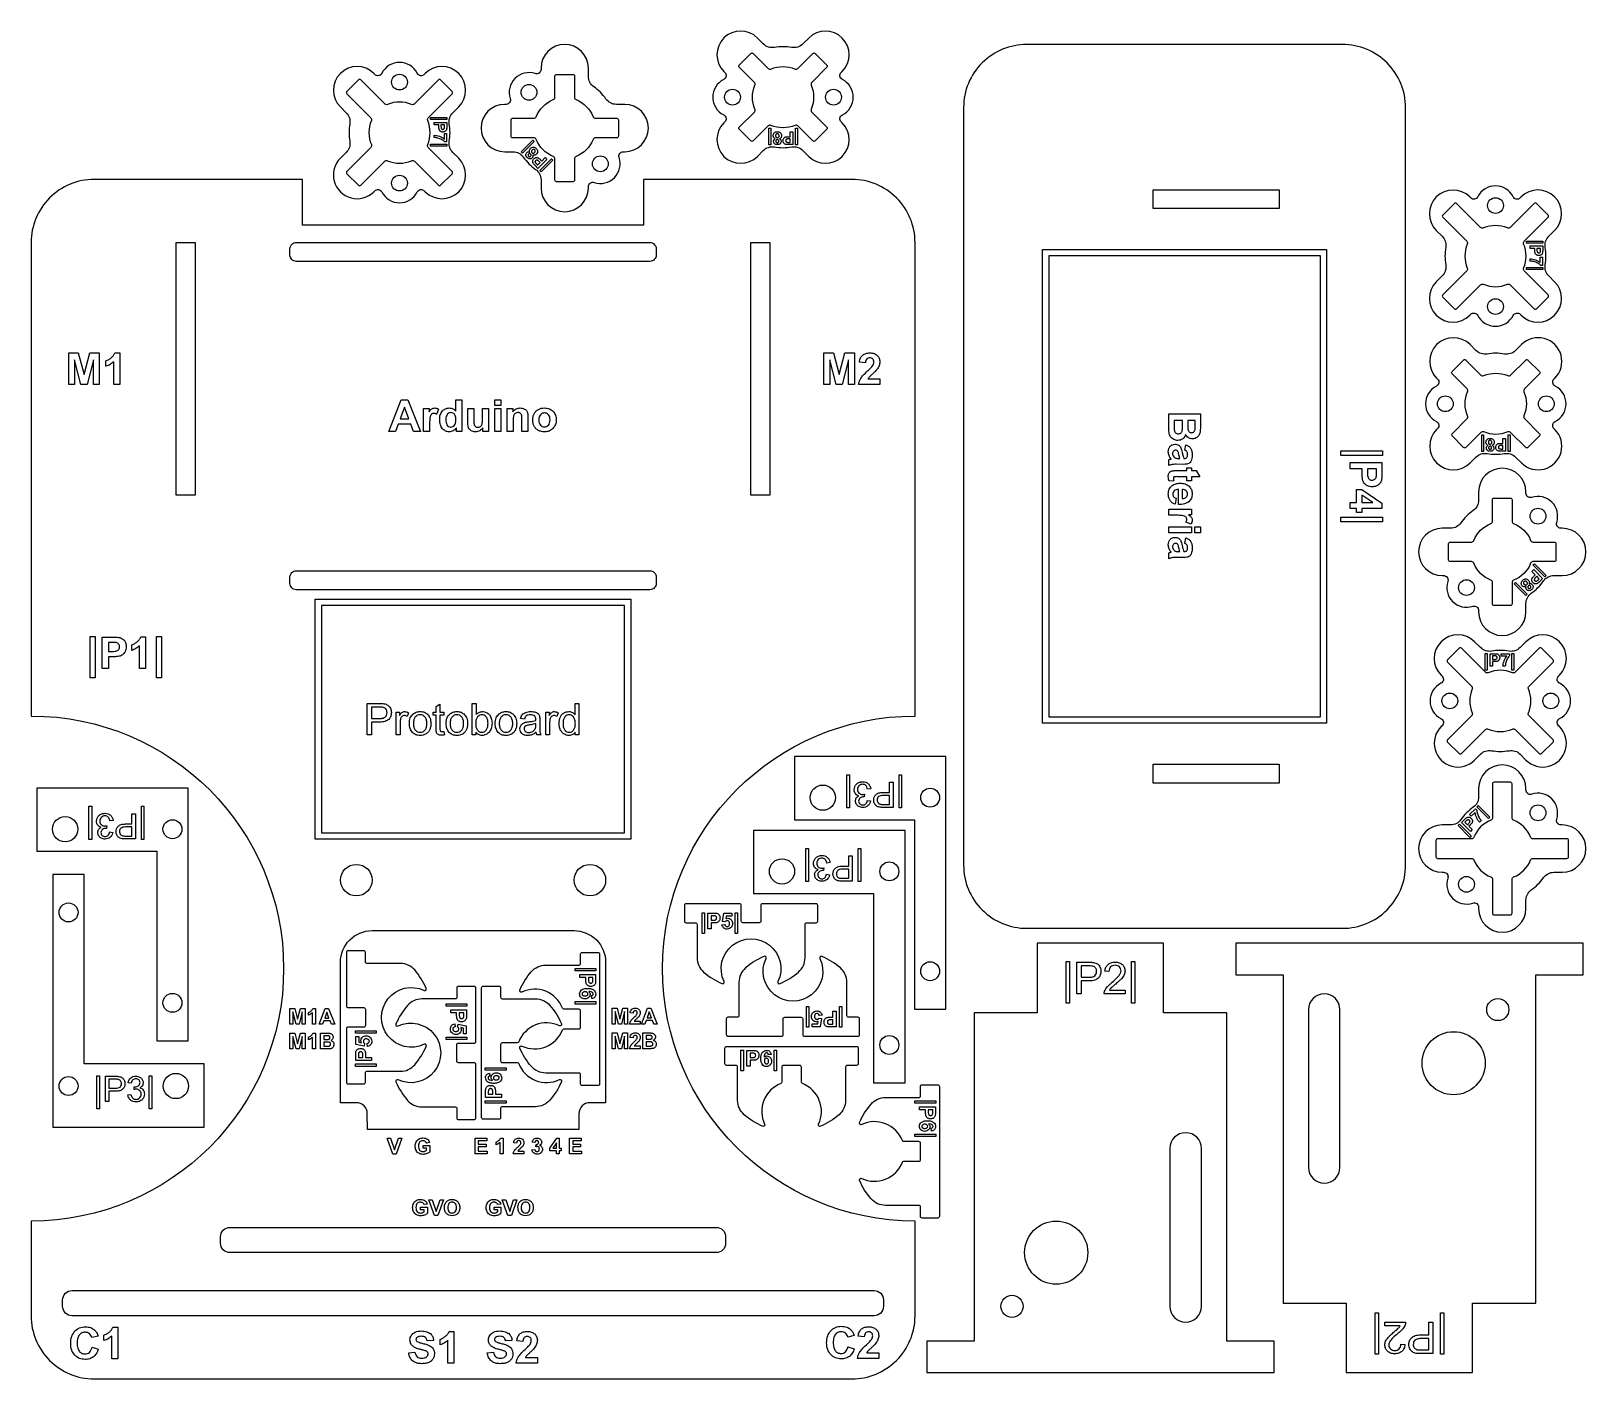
# Model space of a CAD drawing. Header units: millimetres. Extents: x -70 to 176, y 0 to 213.
import ezdxf

# ---------------------------------------------------------------- set-up
doc = ezdxf.new("R2010")
doc.units = ezdxf.units.MM
doc.layers.get('0').update_dxf_attribs({"linetype": 'CONTINUOUS'})

msp = doc.modelspace()

# ---------------------------------------------------------------- linework, layer by layer
for p, q in [((-6.17, 198.63), (-6.17, 199.03)), ((-6.17, 199.03), (-4.17, 199.03)), ((-5.42, 198.63), (-6.17, 198.63)), ((-5.42, 198.37), (-5.42, 198.63)), ((-4.51, 198.63), (-5.08, 198.63)), ((-5.08, 198.63), (-5.08, 198.41)), ((-4.55, 196.38), (-4.55, 197.26)), ((-4.55, 197.26), (-4.2, 197.26)), ((-4.51, 198.44), (-4.51, 198.63)), ((-4.2, 197.26), (-4.2, 195.94)), ((-4.17, 199.03), (-4.17, 198.39)), ((50.22, 196.76), (50.22, 197.51)), ((50.22, 197.51), (50.62, 197.51)), ((50.62, 197.51), (50.62, 195.51)), ((-6.17, 196.62), (-6.17, 196.99)), ((-4.2, 195.94), (-4.48, 195.94)), ((49.96, 196.76), (50.22, 196.76)), ((50.62, 195.51), (49.97, 195.51)), ((50.22, 196.42), (50, 196.42)), ((50.02, 195.85), (50.22, 195.85)), ((50.22, 195.85), (50.22, 196.42)), ((10.28, 191.74), (9.82, 192.2)), ((10.1, 192.4), (10.23, 192.27)), ((10.23, 192.27), (10.64, 192.67)), ((11.7, 193.16), (10.28, 191.74)), ((10.64, 192.67), (10.48, 192.82)), ((10.69, 193.09), (10.88, 192.91)), ((10.88, 192.91), (11.41, 193.44)), ((11.41, 193.44), (11.7, 193.16)), ((167.41, 179.07), (167.41, 179.47)), ((167.41, 179.47), (169.41, 179.47)), ((168.16, 179.07), (167.41, 179.07)), ((167.41, 177.06), (167.41, 177.43)), ((168.16, 178.81), (168.16, 179.07)), ((169.07, 179.07), (168.5, 179.07)), ((168.5, 179.07), (168.5, 178.85)), ((169.02, 176.82), (169.02, 177.7)), ((169.02, 177.7), (169.38, 177.7)), ((169.07, 178.88), (169.07, 179.07)), ((169.38, 177.7), (169.38, 176.38)), ((169.41, 179.47), (169.41, 178.83)), ((169.38, 176.38), (169.1, 176.38)), ((-58.16, 160.39), (-58.16, 161.26)), ((-56.92, 157.5), (-56.92, 161.11)), ((-56.74, 162.52), (-55.96, 162.52)), ((-55.96, 162.52), (-55.96, 157.5)), ((62.14, 160.94), (61.18, 161.04)), ((62.53, 158.39), (64.43, 158.39)), ((64.43, 158.39), (64.43, 157.5)), ((-55.96, 157.5), (-56.92, 157.5)), ((64.43, 157.5), (61.07, 157.5)), ((-7.84, 150.09), (-7.84, 153.71)), ((-7.84, 153.71), (-6.95, 153.71)), ((-6.95, 153.71), (-6.95, 153.2)), ((-5.49, 153.61), (-5.79, 152.78)), ((-2.71, 155.09), (-1.76, 155.09)), ((-2.71, 153.29), (-2.71, 155.09)), ((-1.76, 155.09), (-1.76, 150.09)), ((-0.83, 151.42), (-0.83, 153.71)), ((-0.83, 153.71), (0.13, 153.71)), ((0.13, 153.71), (0.13, 152.05)), ((1.5, 152.18), (1.5, 153.71)), ((1.5, 153.71), (2.46, 153.71)), ((2.46, 153.71), (2.46, 150.09)), ((5.39, 150.09), (5.39, 153.71)), ((5.39, 153.71), (6.28, 153.71)), ((6.28, 153.71), (6.28, 153.18)), ((110.19, 151.14), (110.19, 152.84)), ((110.19, 152.84), (115.19, 152.84)), ((115.19, 152.84), (115.19, 150.84)), ((-6.88, 151.21), (-6.88, 150.09)), ((-2.65, 150.09), (-2.65, 150.62)), ((1.57, 150.09), (1.57, 150.63)), ((6.35, 151.73), (6.35, 150.09)), ((7.73, 150.09), (7.73, 151.94)), ((8.69, 152.34), (8.69, 150.09)), ((112.37, 151.83), (111.03, 151.83)), ((111.03, 151.83), (111.03, 150.89)), ((112.37, 151.01), (112.37, 151.83)), ((114.36, 151.83), (113.2, 151.83)), ((113.2, 151.83), (113.2, 151.17)), ((114.36, 151.25), (114.36, 151.83)), ((-6.88, 150.09), (-7.84, 150.09)), ((-1.76, 150.09), (-2.65, 150.09)), ((2.46, 150.09), (1.57, 150.09)), ((6.35, 150.09), (5.39, 150.09)), ((8.69, 150.09), (7.73, 150.09)), ((112.71, 147.09), (112.87, 147.96)), ((162.84, 148.19), (163.1, 148.19)), ((163.1, 147.85), (162.88, 147.85)), ((163.1, 148.19), (163.1, 148.95)), ((163.1, 148.95), (163.51, 148.95)), ((163.1, 147.29), (163.1, 147.85)), ((163.51, 148.95), (163.51, 146.95)), ((110.19, 144.66), (110.19, 145.6)), ((111.74, 145.81), (111.93, 145.81)), ((112.56, 145.81), (112.65, 145.81)), ((163.51, 146.95), (162.86, 146.95)), ((162.91, 147.29), (163.1, 147.29)), ((112.5, 144.86), (111.38, 144.88)), ((111.47, 143.88), (113.05, 143.88)), ((113.05, 142.91), (111.59, 142.91)), ((113.05, 143.88), (113.05, 144.32)), ((113.05, 144.32), (113.81, 144.32)), ((113.05, 142.26), (113.05, 142.91)), ((113.81, 144.32), (113.81, 143.88)), ((113.81, 143.88), (114.53, 143.88)), ((115.09, 142.91), (113.81, 142.91)), ((113.81, 142.91), (113.81, 142.26)), ((114.53, 143.88), (115.09, 142.91)), ((138.93, 144.13), (138.93, 145.14)), ((138.93, 145.14), (143.93, 145.14)), ((140.82, 144.13), (138.93, 144.13)), ((140.82, 143.47), (140.82, 144.13)), ((143.09, 144.13), (141.67, 144.13)), ((141.67, 144.13), (141.67, 143.58)), ((143.09, 143.64), (143.09, 144.13)), ((143.93, 145.14), (143.93, 143.52)), ((111, 142.26), (110.25, 142.18)), ((111.73, 138.49), (111.73, 140.89)), ((112.31, 140.87), (112.31, 139.44)), ((113.81, 142.26), (113.05, 142.26)), ((111.35, 139.5), (111.18, 138.54)), ((110.19, 136.79), (110.19, 137.75)), ((110.19, 137.75), (113.81, 137.75)), ((111.31, 136.79), (110.19, 136.79)), ((113.72, 135.4), (112.88, 135.7)), ((113.81, 136.86), (113.3, 136.86)), ((113.81, 137.75), (113.81, 136.86)), ((112.71, 132.33), (112.87, 133.2)), ((110.19, 129.9), (110.19, 130.85)), ((111.74, 131.05), (111.93, 131.05)), ((112.56, 131.05), (112.65, 131.05)), ((112.5, 130.11), (111.38, 130.12)), ((167.69, 127.9), (167.98, 128.19)), ((167.98, 128.19), (169.39, 126.77)), ((168.22, 127.37), (167.69, 127.9)), ((168.04, 127.18), (168.22, 127.37)), ((168.46, 127.13), (168.31, 126.97)), ((168.86, 126.73), (168.46, 127.13)), ((168.73, 126.59), (168.86, 126.73)), ((169.39, 126.77), (168.93, 126.32)), ((-58.77, 112.5), (-58.77, 117.5)), ((-58.77, 117.5), (-57.15, 117.5)), ((-57.27, 116.65), (-57.76, 116.65)), ((-57.76, 116.65), (-57.76, 115.24)), ((-54.06, 115.39), (-54.06, 116.26)), ((-52.83, 112.5), (-52.83, 116.11)), ((-52.64, 117.52), (-51.87, 117.52)), ((-51.87, 117.52), (-51.87, 112.5)), ((-57.76, 115.24), (-57.2, 115.24)), ((-57.76, 114.39), (-57.76, 112.5)), ((-57.1, 114.39), (-57.76, 114.39)), ((161.07, 112.87), (161.07, 114.87)), ((161.07, 114.87), (161.71, 114.87)), ((161.66, 114.53), (161.47, 114.53)), ((161.47, 114.53), (161.47, 113.96)), ((161.47, 113.96), (161.69, 113.96)), ((161.47, 113.62), (161.47, 112.87)), ((161.73, 113.62), (161.47, 113.62)), ((162.84, 114.48), (162.84, 114.84)), ((162.84, 114.84), (164.16, 114.84)), ((163.72, 114.48), (162.84, 114.48)), ((164.16, 114.84), (164.16, 114.56)), ((-57.76, 112.5), (-58.77, 112.5)), ((-51.87, 112.5), (-52.83, 112.5)), ((161.47, 112.87), (161.07, 112.87)), ((163.48, 112.87), (163.11, 112.87)), ((-16.76, 102), (-16.76, 107)), ((-16.76, 107), (-14.87, 107)), ((-14.82, 106.41), (-16.1, 106.41)), ((-16.1, 106.41), (-16.1, 104.62)), ((-5.85, 106.52), (-5.24, 106.89)), ((-5.85, 105.62), (-5.85, 106.52)), ((-5.24, 106.89), (-5.24, 105.62)), ((-0.14, 102), (-0.14, 107)), ((-0.14, 107), (0.47, 107)), ((0.47, 107), (0.47, 105.22)), ((16.15, 105.21), (16.15, 107)), ((16.15, 107), (16.76, 107)), ((16.76, 107), (16.76, 102)), ((-16.1, 104.62), (-14.8, 104.62)), ((-16.1, 104.03), (-16.1, 102)), ((-14.81, 104.03), (-16.1, 104.03)), ((-12.18, 102), (-12.18, 105.62)), ((-12.18, 105.62), (-11.63, 105.62)), ((-11.63, 105.62), (-11.63, 105.07)), ((-11.57, 103.9), (-11.57, 102)), ((-10.22, 105.51), (-10.43, 104.94)), ((-6.3, 105.14), (-6.3, 105.62)), ((-6.3, 105.62), (-5.85, 105.62)), ((-5.85, 105.14), (-6.3, 105.14)), ((-5.85, 103.06), (-5.85, 105.14)), ((-5.24, 105.62), (-4.63, 105.62)), ((-4.63, 105.14), (-5.24, 105.14)), ((-5.24, 105.14), (-5.24, 103.03)), ((-4.63, 105.62), (-4.63, 105.14)), ((8.13, 104.51), (7.53, 104.59)), ((9.94, 103.59), (9.94, 103.82)), ((10.56, 104.34), (10.56, 103.52)), ((11.51, 102), (11.51, 105.62)), ((11.51, 105.62), (12.06, 105.62)), ((12.06, 105.62), (12.06, 105.07)), ((12.12, 103.9), (12.12, 102)), ((13.47, 105.51), (13.26, 104.94)), ((-16.1, 102), (-16.76, 102)), ((-11.57, 102), (-12.18, 102)), ((-4.63, 102.55), (-4.54, 102.01)), ((0.42, 102), (-0.14, 102)), ((0.42, 102.45), (0.42, 102)), ((10.76, 102), (10.11, 102)), ((12.12, 102), (11.51, 102)), ((16.19, 102), (16.19, 102.46)), ((16.76, 102), (16.19, 102)), ((65.98, 92.9), (65.98, 94.52)), ((65.98, 94.52), (66.51, 94.52)), ((66.51, 94.52), (66.51, 90.52)), ((62.01, 92.63), (61.96, 92.2)), ((62.44, 91.63), (62.93, 91.54)), ((62.98, 93.47), (62.49, 93.4)), ((65.98, 92.42), (64.95, 92.42)), ((64.96, 92.9), (65.98, 92.9)), ((65.98, 90.99), (65.98, 92.42)), ((-54.02, 87.9), (-54.02, 89.52)), ((-54.02, 89.52), (-53.49, 89.52)), ((-53.49, 89.52), (-53.49, 85.52)), ((64.96, 90.99), (65.98, 90.99)), ((66.51, 90.52), (65.01, 90.52)), ((157.84, 89.38), (158.76, 90.3)), ((158.09, 89.12), (157.84, 89.38)), ((158.71, 89.74), (158.09, 89.12)), ((158.76, 90.3), (158.96, 90.11)), ((-57.99, 87.63), (-58.04, 87.2)), ((-57.56, 86.63), (-57.07, 86.54)), ((-57.02, 88.47), (-57.51, 88.4)), ((-54.02, 87.42), (-55.05, 87.42)), ((-55.04, 87.9), (-54.02, 87.9)), ((-54.02, 85.99), (-54.02, 87.42)), ((156.56, 88.14), (157.02, 88.6)), ((157.97, 86.72), (156.56, 88.14)), ((157.22, 88.32), (157.08, 88.18)), ((157.08, 88.18), (157.49, 87.78)), ((157.49, 87.78), (157.64, 87.94)), ((157.91, 87.73), (157.73, 87.54)), ((157.73, 87.54), (158.26, 87.01)), ((158.26, 87.01), (157.97, 86.72)), ((159.68, 88.43), (159.42, 88.17)), ((-55.04, 85.99), (-54.02, 85.99)), ((-53.49, 85.52), (-54.99, 85.52)), ((56.52, 81.78), (56.03, 81.71)), ((59.52, 81.21), (59.52, 82.84)), ((59.52, 82.84), (60.05, 82.84)), ((60.05, 82.84), (60.05, 78.84)), ((55.55, 80.94), (55.5, 80.51)), ((55.98, 79.94), (56.47, 79.86)), ((59.52, 80.74), (58.49, 80.74)), ((58.5, 81.21), (59.52, 81.21)), ((58.5, 79.31), (59.52, 79.31)), ((60.05, 78.84), (58.55, 78.84)), ((59.52, 79.31), (59.52, 80.74)), ((37.19, 71.28), (37.19, 73.78)), ((37.19, 73.78), (38, 73.78)), ((37.94, 73.36), (37.7, 73.36)), ((37.7, 73.36), (37.7, 72.65)), ((37.7, 72.65), (37.97, 72.65)), ((37.7, 72.23), (37.7, 71.28)), ((38.03, 72.23), (37.7, 72.23)), ((39.42, 71.93), (39.9, 71.98)), ((39.48, 72.45), (39.73, 73.75)), ((39.87, 72.39), (39.48, 72.45)), ((39.73, 73.75), (40.99, 73.75)), ((40.09, 73.3), (40.01, 72.88)), ((40.99, 73.3), (40.09, 73.3)), ((40.99, 73.75), (40.99, 73.3)), ((37.7, 71.28), (37.19, 71.28)), ((16.91, 63.58), (16.91, 64.08)), ((16.91, 64.08), (19.41, 64.08)), ((19.41, 64.08), (19.41, 63.27)), ((95.63, 61), (95.63, 66)), ((95.63, 66), (97.51, 66)), ((97.57, 65.41), (96.29, 65.41)), ((96.29, 65.41), (96.29, 63.62)), ((100.71, 64.51), (100.07, 64.58)), ((17.85, 63.58), (16.91, 63.58)), ((17.85, 63.25), (17.85, 63.58)), ((18.99, 63.58), (18.28, 63.58)), ((18.28, 63.58), (18.28, 63.3)), ((18.99, 63.33), (18.99, 63.58)), ((96.29, 63.62), (97.58, 63.62)), ((96.29, 63.03), (96.29, 61)), ((97.57, 63.03), (96.29, 63.03)), ((100.81, 61.59), (103.26, 61.59)), ((103.26, 61.59), (103.26, 61)), ((18.8, 60.23), (18.75, 60.7)), ((96.29, 61), (95.63, 61)), ((103.26, 61), (99.96, 61)), ((-26.06, 57.61), (-26.06, 58.05)), ((-25.44, 56.17), (-25.44, 57.97)), ((-25.35, 58.68), (-24.96, 58.68)), ((-24.96, 58.68), (-24.96, 56.17)), ((-3.54, 57.96), (-3.54, 58.47)), ((-3.54, 58.47), (-1.04, 58.47)), ((-2.6, 57.96), (-3.54, 57.96)), ((-2.6, 57.63), (-2.6, 57.96)), ((-1.47, 57.96), (-2.18, 57.96)), ((-2.18, 57.96), (-2.18, 57.69)), ((-1.47, 57.72), (-1.47, 57.96)), ((-1.04, 58.47), (-1.04, 57.66)), ((25.34, 57.92), (24.86, 57.97)), ((25.53, 56.65), (26.48, 56.65)), ((26.48, 56.65), (26.48, 56.2)), ((54.6, 56.23), (54.68, 56.66)), ((55.27, 57.61), (54.79, 57.56)), ((54.82, 57.14), (55.21, 57.08)), ((55.21, 57.08), (54.97, 55.78)), ((56.67, 57.31), (57, 57.31)), ((57, 56.88), (56.72, 56.88)), ((57, 57.31), (57, 58.25)), ((57, 58.25), (57.5, 58.25)), ((57, 56.17), (57, 56.88)), ((57.5, 58.25), (57.5, 55.75)), ((-24.96, 56.17), (-25.44, 56.17)), ((-25.35, 54.78), (-24.96, 54.78)), ((-24.96, 54.78), (-24.96, 52.27)), ((-24.14, 52.27), (-24.14, 54.77)), ((-24.14, 54.77), (-23.14, 54.77)), ((-23.34, 54.35), (-23.63, 54.35)), ((-23.63, 54.35), (-23.63, 53.77)), ((-18.56, 52.96), (-18.56, 54.23)), ((-18.56, 54.23), (-18.11, 54.23)), ((-18.11, 54.23), (-18.11, 53.33)), ((-2.9, 56.24), (-2.85, 55.76)), ((-2.44, 55.79), (-2.38, 56.18)), ((-2.38, 56.18), (-1.08, 55.93)), ((-1.53, 55.57), (-1.95, 55.65)), ((-1.53, 54.67), (-1.53, 55.57)), ((-1.08, 54.67), (-1.53, 54.67)), ((-1.08, 55.93), (-1.08, 54.67)), ((26.48, 56.2), (24.8, 56.2)), ((26.91, 52.3), (26.91, 54.8)), ((26.91, 54.8), (27.91, 54.8)), ((27.71, 54.38), (27.42, 54.38)), ((27.42, 54.38), (27.42, 53.8)), ((53.7, 55.78), (53.7, 56.23)), ((53.7, 56.23), (54.6, 56.23)), ((54.97, 55.78), (53.7, 55.78)), ((57.5, 55.75), (56.69, 55.75)), ((56.75, 56.17), (57, 56.17)), ((-26.06, 53.71), (-26.06, 54.14)), ((-25.44, 52.27), (-25.44, 54.07)), ((-24.96, 52.27), (-25.44, 52.27)), ((-23.29, 52.27), (-24.14, 52.27)), ((-23.63, 53.77), (-23.3, 53.77)), ((-23.23, 53.36), (-23.63, 53.36)), ((-23.63, 53.36), (-23.63, 52.69)), ((-23.63, 52.69), (-23.17, 52.69)), ((-17.25, 52.72), (-18.56, 52.96)), ((-18.11, 53.33), (-17.68, 53.25)), ((-17.2, 53.11), (-17.25, 52.72)), ((-16.73, 52.66), (-16.78, 53.14)), ((26.48, 52.3), (24.8, 52.3)), ((25.34, 54.02), (24.86, 54.07)), ((25.53, 52.74), (26.48, 52.74)), ((26.48, 52.74), (26.48, 52.3)), ((27.76, 52.3), (26.91, 52.3)), ((27.42, 53.8), (27.75, 53.8)), ((27.83, 53.39), (27.42, 53.39)), ((27.42, 53.39), (27.42, 52.72)), ((27.42, 52.72), (27.88, 52.72)), ((43.37, 49.53), (43.37, 52.03)), ((43.37, 52.03), (44.18, 52.03)), ((-18.59, 50.43), (-18.59, 51.24)), ((-16.09, 50.43), (-18.59, 50.43)), ((-18.17, 51.18), (-18.17, 50.93)), ((-18.17, 50.93), (-17.46, 50.93)), ((-17.46, 50.93), (-17.46, 51.21)), ((-17.03, 51.26), (-17.03, 50.93)), ((-17.03, 50.93), (-16.09, 50.93)), ((-16.09, 50.93), (-16.09, 50.43)), ((43.87, 49.53), (43.37, 49.53)), ((44.11, 51.6), (43.87, 51.6)), ((43.87, 51.6), (43.87, 50.89)), ((43.87, 50.89), (44.15, 50.89)), ((43.87, 50.47), (43.87, 49.53)), ((44.2, 50.47), (43.87, 50.47)), ((47.21, 51.41), (46.75, 51.36)), ((-58.2, 43.94), (-58.2, 47.94)), ((-58.2, 47.94), (-56.69, 47.94)), ((-56.65, 47.47), (-57.67, 47.47)), ((-57.67, 47.47), (-57.67, 46.04)), ((-54.13, 46.83), (-54.62, 46.92)), ((2.6, 48.43), (2.65, 47.97)), ((-57.67, 46.04), (-56.64, 46.04)), ((-57.67, 45.56), (-57.67, 43.94)), ((-56.65, 45.56), (-57.67, 45.56)), ((-54.67, 44.99), (-54.18, 45.06)), ((-53.7, 45.83), (-53.65, 46.26)), ((1.99, 44.59), (1.99, 45.4)), ((4.49, 44.59), (1.99, 44.59)), ((2.41, 45.33), (2.41, 45.09)), ((2.41, 45.09), (3.12, 45.09)), ((3.12, 45.09), (3.12, 45.37)), ((3.54, 45.42), (3.54, 45.09)), ((3.54, 45.09), (4.49, 45.09)), ((4.49, 45.09), (4.49, 44.59)), ((-57.67, 43.94), (-58.2, 43.94)), ((70.73, 42.6), (70.73, 43.11)), ((70.73, 43.11), (73.23, 43.11)), ((71.67, 42.6), (70.73, 42.6)), ((71.67, 42.27), (71.67, 42.6)), ((72.81, 42.6), (72.1, 42.6)), ((72.1, 42.6), (72.1, 42.33)), ((72.81, 42.36), (72.81, 42.6)), ((73.23, 43.11), (73.23, 42.3)), ((72.62, 39.26), (72.57, 39.72)), ((-7.93, 36.53), (-7.93, 36.96)), ((-7.93, 36.96), (-6.84, 36.96)), ((-6.88, 37.42), (-7.38, 37.33)), ((-6.84, 36.96), (-6.84, 35.96)), ((3.65, 37.08), (3.65, 37.51)), ((4.27, 35.63), (4.27, 37.44)), ((4.36, 38.15), (4.74, 38.15)), ((4.74, 38.15), (4.74, 35.63)), ((6.9, 37.36), (6.43, 37.41)), ((9.8, 37.42), (9.36, 37.49)), ((9.94, 36.76), (9.99, 37.15)), ((-7.35, 36.53), (-7.93, 36.53)), ((-7.35, 36.22), (-7.35, 36.53)), ((4.74, 35.63), (4.27, 35.63)), ((8.05, 35.63), (6.37, 35.63)), ((7.1, 36.08), (8.05, 36.08)), ((8.05, 36.08), (8.05, 35.63)), ((9.33, 36.3), (9.79, 36.35)), ((-8.32, 26.8), (-8.32, 27.22)), ((-8.32, 27.22), (-7.23, 27.22)), ((-7.26, 27.69), (-7.76, 27.6)), ((-7.23, 27.22), (-7.23, 26.23)), ((3.33, 26.8), (3.33, 27.22)), ((3.33, 27.22), (4.41, 27.22)), ((4.38, 27.69), (3.88, 27.6)), ((4.41, 27.22), (4.41, 26.23)), ((-7.74, 26.8), (-8.32, 26.8)), ((-7.74, 26.48), (-7.74, 26.8)), ((3.91, 26.8), (3.33, 26.8)), ((3.91, 26.48), (3.91, 26.8)), ((-57.05, 8.19), (-56.27, 8.19)), ((-56.27, 8.19), (-56.27, 3.17)), ((-3.8, 7.52), (-3.03, 7.52)), ((-3.03, 7.52), (-3.03, 2.5)), ((144.4, 8.41), (144.4, 9)), ((144.4, 9), (147.7, 9)), ((146.85, 8.41), (144.4, 8.41)), ((151.37, 6.97), (151.37, 9)), ((151.37, 9), (152.03, 9)), ((152.03, 9), (152.03, 4)), ((-59.39, 6.79), (-60.39, 6.55)), ((-60.35, 5.01), (-59.38, 4.7)), ((-58.47, 6.06), (-58.47, 6.92)), ((-57.23, 3.17), (-57.23, 6.78)), ((-6.26, 6.07), (-7.27, 6.03)), ((-5.22, 5.39), (-5.22, 6.26)), ((-3.99, 2.5), (-3.99, 6.11)), ((6.16, 6.07), (5.16, 6.03)), ((7.89, 5.94), (6.94, 6.04)), ((60.35, 6.87), (59.35, 6.63)), ((59.38, 5.08), (60.36, 4.77)), ((61.96, 6.69), (61, 6.79)), ((146.96, 5.49), (147.59, 5.43)), ((151.37, 6.38), (150.08, 6.38)), ((150.09, 6.97), (151.37, 6.97)), ((151.37, 4.59), (151.37, 6.38)), ((-56.27, 3.17), (-57.23, 3.17)), ((-10.18, 4.13), (-9.2, 4.22)), ((-3.03, 2.5), (-3.99, 2.5)), ((2.24, 4.13), (3.22, 4.22)), ((10.18, 2.5), (6.82, 2.5)), ((8.28, 3.39), (10.18, 3.39)), ((10.18, 3.39), (10.18, 2.5)), ((64.25, 3.25), (60.89, 3.25)), ((62.35, 4.14), (64.25, 4.14)), ((64.25, 4.14), (64.25, 3.25)), ((150.09, 4.59), (151.37, 4.59)), ((152.03, 4), (150.15, 4))]:
    msp.add_line(p, q)
for points in [[(53.16, 212.39), (52.23, 211.46, -0.244238), (50.47, 210.9, 0.086613), (47.72, 210.9, -0.244238), (45.96, 211.46), (45.03, 212.39, 1), (39.72, 207.09), (39.87, 206.94, -0.511682), (39.69, 205.81, 0.617517), (39.69, 200.23, -0.511682), (39.87, 199.11), (39.72, 198.95, 1), (45.03, 193.65), (45.96, 194.58, -0.244238), (47.72, 195.14, 0.086613), (50.47, 195.14, -0.244238), (52.23, 194.58), (53.16, 193.65, 1), (58.46, 198.95), (58.31, 199.11, -0.511682), (58.49, 200.23, 0.617517), (58.49, 205.81, -0.511682), (58.31, 206.94), (58.46, 207.09, 1)], [(24.01, 201.88), (22.69, 201.88, -0.244238), (21.05, 202.73, 0.086613), (19.11, 204.68, -0.244238), (18.26, 206.31), (18.26, 207.63, 1), (10.76, 207.63), (10.76, 207.42, -0.511682), (9.84, 206.75, 0.617517), (5.88, 202.8, -0.511682), (5.22, 201.88), (5.01, 201.88, 1), (5.01, 194.38), (6.33, 194.38, -0.244238), (7.96, 193.53, 0.086613), (9.91, 191.59, -0.244238), (10.76, 189.95), (10.76, 188.63, 1), (18.26, 188.63), (18.26, 188.84, -0.511682), (19.18, 189.51, 0.617517), (23.13, 193.46, -0.511682), (23.79, 194.38), (24.01, 194.38, 1)], [(53.83, 196.09), (51.44, 198.48, 0.306667), (51, 198.56, -0.205236), (47.18, 198.56, 0.306667), (46.74, 198.48), (44.35, 196.09, -0.414214), (44, 196.09), (42.16, 197.93, -0.414214), (42.16, 198.28), (44.55, 200.67, 0.306667), (44.63, 201.11, -0.205236), (44.63, 204.93, 0.306667), (44.55, 205.37), (42.16, 207.76, -0.414214), (42.16, 208.11), (44, 209.95, -0.414214), (44.35, 209.95), (46.74, 207.56, 0.306667), (47.18, 207.48, -0.205236), (51, 207.48, 0.306667), (51.44, 207.56), (53.83, 209.95, -0.414214), (54.18, 209.95), (56.02, 208.11, -0.414214), (56.02, 207.76), (53.64, 205.37, 0.306667), (53.55, 204.93, -0.205236), (53.55, 201.11, 0.306667), (53.64, 200.67), (56.02, 198.28, -0.414214), (56.02, 197.93), (54.18, 196.09, -0.414214)], [(77.69, 81.37, 0.414214), (87.69, 71.37), (137.69, 71.37, 0.414214), (147.69, 81.37), (147.69, 201.37, 0.414214), (137.69, 211.37), (87.69, 211.37, 0.414214), (77.69, 201.37)], [(-8.86, 206.81, 0.617517), (-14.44, 206.81, -0.511682), (-15.56, 206.62), (-15.71, 206.78, 1), (-21.02, 201.47), (-20.09, 200.54, -0.244238), (-19.53, 198.78, 0.086613), (-19.53, 196.03, -0.244238), (-20.09, 194.27), (-21.02, 193.34, 1), (-15.71, 188.04), (-15.56, 188.19, -0.511682), (-14.44, 188.01, 0.617517), (-8.86, 188.01, -0.511682), (-7.73, 188.19), (-7.58, 188.04, 1), (-2.28, 193.34), (-3.21, 194.27, -0.244238), (-3.77, 196.03, 0.086613), (-3.77, 198.78, -0.244238), (-3.21, 200.54), (-2.28, 201.47, 1), (-7.58, 206.78), (-7.73, 206.62, -0.511682)], [(-7.19, 195.5, 0.205236), (-7.19, 199.32, -0.306667), (-7.11, 199.76), (-3.31, 203.56, 0.414214), (-3.31, 203.91), (-5.14, 205.75, 0.414214), (-5.5, 205.75), (-9.3, 201.95, -0.306667), (-9.74, 201.86, 0.205236), (-13.56, 201.86, -0.306667), (-14, 201.95), (-17.8, 205.75, 0.414214), (-18.15, 205.75), (-19.99, 203.91, 0.414214), (-19.99, 203.56), (-16.19, 199.76, -0.306667), (-16.11, 199.32, 0.205236), (-16.11, 195.5, -0.306667), (-16.19, 195.06), (-19.99, 191.25, 0.414214), (-19.99, 190.9), (-18.15, 189.06, 0.414214), (-17.8, 189.06), (-14, 192.86, -0.306667), (-13.56, 192.95, 0.205236), (-9.74, 192.95, -0.306667), (-9.3, 192.86), (-5.5, 189.06, 0.414214), (-5.14, 189.06), (-3.31, 190.9, 0.414214), (-3.31, 191.25), (-7.11, 195.06, -0.306667)], [(12.96, 189.88), (12.96, 193.26, 0.306667), (12.71, 193.63, -0.205236), (10, 196.33, 0.306667), (9.63, 196.58), (6.26, 196.58, -0.414214), (6.01, 196.83), (6.01, 199.43, -0.414214), (6.26, 199.68), (9.63, 199.68, 0.306667), (10, 199.93, -0.205236), (12.71, 202.63, 0.306667), (12.96, 203.01), (12.96, 206.38, -0.414214), (13.21, 206.63), (15.81, 206.63, -0.414214), (16.06, 206.38), (16.06, 203.01, 0.306667), (16.31, 202.63, -0.205236), (19.01, 199.93, 0.306667), (19.38, 199.68), (22.76, 199.68, -0.414214), (23.01, 199.43), (23.01, 196.83, -0.414214), (22.76, 196.58), (19.38, 196.58, 0.306667), (19.01, 196.33, -0.205236), (16.31, 193.63, 0.306667), (16.06, 193.26), (16.06, 189.88, -0.414214), (15.81, 189.63), (13.21, 189.63, -0.414214)], [(-60, 0), (60, 0, 0.414214), (70, 10), (70, 25, -1), (70, 105), (70, 180, 0.414214), (60, 190), (27, 190), (27, 182.75), (-27, 182.75), (-27, 190), (-60, 190, 0.414214), (-70, 180), (-70, 105, -1), (-70, 25), (-70, 10, 0.414214)], [(164.72, 187.25, 0.617517), (159.13, 187.25, -0.511682), (158.01, 187.06), (157.86, 187.22, 1), (152.56, 181.91), (153.49, 180.98, -0.244238), (154.05, 179.22, 0.086613), (154.05, 176.47, -0.244238), (153.49, 174.71), (152.56, 173.78, 1), (157.86, 168.48), (158.01, 168.63, -0.511682), (159.13, 168.45, 0.617517), (164.72, 168.45, -0.511682), (165.84, 168.63), (165.99, 168.48, 1), (171.3, 173.78), (170.36, 174.71, -0.244238), (169.81, 176.47, 0.086613), (169.81, 179.22, -0.244238), (170.36, 180.98), (171.3, 181.91, 1), (165.99, 187.22), (165.84, 187.06, -0.511682)], [(166.39, 175.94, 0.205236), (166.39, 179.76, -0.306667), (166.47, 180.2), (170.27, 184, 0.414214), (170.27, 184.35), (168.43, 186.19, 0.414214), (168.08, 186.19), (164.28, 182.39, -0.306667), (163.84, 182.3, 0.205236), (160.02, 182.3, -0.306667), (159.58, 182.39), (155.78, 186.19, 0.414214), (155.42, 186.19), (153.58, 184.35, 0.414214), (153.58, 184), (157.38, 180.2, -0.306667), (157.47, 179.76, 0.205236), (157.47, 175.94, -0.306667), (157.38, 175.5), (153.58, 171.69, 0.414214), (153.58, 171.34), (155.42, 169.5, 0.414214), (155.78, 169.5), (159.58, 173.3, -0.306667), (160.02, 173.39, 0.205236), (163.84, 173.39, -0.306667), (164.28, 173.3), (168.08, 169.5, 0.414214), (168.43, 169.5), (170.27, 171.34, 0.414214), (170.27, 171.69), (166.47, 175.5, -0.306667)], [(-28, 180), (28, 180, -0.414214), (29, 179), (29, 178, -0.414214), (28, 177), (-28, 177, -0.414214), (-29, 178), (-29, 179, -0.414214)], [(166.04, 163.82), (165.11, 162.89, -0.244238), (163.35, 162.34, 0.086613), (160.6, 162.34, -0.244238), (158.84, 162.89), (157.91, 163.82, 1), (152.61, 158.52), (152.76, 158.37, -0.511682), (152.58, 157.25, 0.617517), (152.58, 151.66, -0.511682), (152.76, 150.54), (152.61, 150.39, 1), (157.91, 145.09), (158.84, 146.02, -0.244238), (160.6, 146.57, 0.086613), (163.35, 146.57, -0.244238), (165.11, 146.02), (166.04, 145.09, 1), (171.34, 150.39), (171.19, 150.54, -0.511682), (171.38, 151.66, 0.617517), (171.38, 157.25, -0.511682), (171.19, 158.37), (171.34, 158.52, 1)], [(166.71, 147.53), (164.33, 149.91, 0.306667), (163.89, 150, -0.205236), (160.07, 150, 0.306667), (159.62, 149.91), (157.24, 147.53, -0.414214), (156.88, 147.53), (155.05, 149.36, -0.414214), (155.05, 149.72), (157.43, 152.1, 0.306667), (157.52, 152.55, -0.205236), (157.52, 156.37, 0.306667), (157.43, 156.81), (155.05, 159.19, -0.414214), (155.05, 159.55), (156.88, 161.39, -0.414214), (157.24, 161.39), (159.62, 159, 0.306667), (160.07, 158.91, -0.205236), (163.89, 158.91, 0.306667), (164.33, 159), (166.71, 161.39, -0.414214), (167.07, 161.39), (168.91, 159.55, -0.414214), (168.91, 159.19), (166.52, 156.81, 0.306667), (166.43, 156.37, -0.205236), (166.43, 152.55, 0.306667), (166.52, 152.1), (168.91, 149.72, -0.414214), (168.91, 149.36), (167.07, 147.53, -0.414214)], [(159.25, 140.5), (159.25, 139.18, -0.244238), (158.4, 137.55, 0.086613), (156.45, 135.6, -0.244238), (154.82, 134.75), (153.5, 134.75, 1), (153.5, 127.25), (153.71, 127.25, -0.511682), (154.38, 126.33, 0.617517), (158.33, 122.38, -0.511682), (159.25, 121.71), (159.25, 121.5, 1), (166.75, 121.5), (166.75, 122.82, -0.244238), (167.6, 124.45, 0.086613), (169.55, 126.4, -0.244238), (171.18, 127.25), (172.5, 127.25, 1), (172.5, 134.75), (172.29, 134.75, -0.511682), (171.62, 135.67, 0.617517), (167.67, 139.62, -0.511682), (166.75, 140.29), (166.75, 140.5, 1)], [(171.25, 129.45), (167.87, 129.45, 0.306667), (167.5, 129.2, -0.205236), (164.8, 126.5, 0.306667), (164.55, 126.13), (164.55, 122.75, -0.414214), (164.3, 122.5), (161.7, 122.5, -0.414214), (161.45, 122.75), (161.45, 126.13, 0.306667), (161.2, 126.5, -0.205236), (158.5, 129.2, 0.306667), (158.13, 129.45), (154.75, 129.45, -0.414214), (154.5, 129.7), (154.5, 132.3, -0.414214), (154.75, 132.55), (158.13, 132.55, 0.306667), (158.5, 132.8, -0.205236), (161.2, 135.5, 0.306667), (161.45, 135.87), (161.45, 139.25, -0.414214), (161.7, 139.5), (164.3, 139.5, -0.414214), (164.55, 139.25), (164.55, 135.87, 0.306667), (164.8, 135.5, -0.205236), (167.5, 132.8, 0.306667), (167.87, 132.55), (171.25, 132.55, -0.414214), (171.5, 132.3), (171.5, 129.7, -0.414214)], [(28, 125), (-28, 125, -0.414214), (-29, 126), (-29, 127, -0.414214), (-28, 128), (28, 128, -0.414214), (29, 127), (29, 126, -0.414214)], [(153.29, 110.18, 0.617517), (153.29, 104.59, -0.511682), (153.48, 103.47), (153.32, 103.32, 1), (158.63, 98.02), (159.56, 98.95, -0.244238), (161.32, 99.51, 0.086613), (164.07, 99.51, -0.244238), (165.83, 98.95), (166.76, 98.02, 1), (172.06, 103.32), (171.91, 103.47, -0.511682), (172.09, 104.59, 0.617517), (172.09, 110.18, -0.511682), (171.91, 111.3), (172.06, 111.45, 1), (166.76, 116.76), (165.83, 115.83, -0.244238), (164.07, 115.27, 0.086613), (161.32, 115.27, -0.244238), (159.56, 115.83), (158.63, 116.76, 1), (153.32, 111.45), (153.48, 111.3, -0.511682)], [(164.6, 111.85, 0.205236), (160.78, 111.85, -0.306667), (160.34, 111.93), (156.54, 115.73, 0.414214), (156.19, 115.73), (154.35, 113.89, 0.414214), (154.35, 113.54), (158.15, 109.74, -0.306667), (158.24, 109.3, 0.205236), (158.24, 105.48, -0.306667), (158.15, 105.04), (154.35, 101.24, 0.414214), (154.35, 100.88), (156.19, 99.04, 0.414214), (156.54, 99.04), (160.34, 102.85, -0.306667), (160.78, 102.93, 0.205236), (164.6, 102.93, -0.306667), (165.04, 102.85), (168.85, 99.04, 0.414214), (169.2, 99.04), (171.04, 100.88, 0.414214), (171.04, 101.24), (167.24, 105.04, -0.306667), (167.15, 105.48, 0.205236), (167.15, 109.3, -0.306667), (167.24, 109.74), (171.04, 113.54, 0.414214), (171.04, 113.89), (169.2, 115.73, 0.414214), (168.85, 115.73), (165.04, 111.93, -0.306667)], [(154.38, 79.33, 0.617517), (158.33, 75.38, -0.511682), (159.25, 74.71), (159.25, 74.5, 1), (166.75, 74.5), (166.75, 75.82, -0.244238), (167.6, 77.45, 0.086613), (169.55, 79.4, -0.244238), (171.18, 80.25), (172.5, 80.25, 1), (172.5, 87.75), (172.29, 87.75, -0.511682), (171.62, 88.67, 0.617517), (167.67, 92.62, -0.511682), (166.75, 93.29), (166.75, 93.5, 1), (159.25, 93.5), (159.25, 92.18, -0.244238), (158.4, 90.55, 0.086613), (156.45, 88.6, -0.244238), (154.82, 87.75), (153.5, 87.75, 1), (153.5, 80.25), (153.71, 80.25, -0.511682)], [(161.2, 88.5, 0.205236), (158.5, 85.8, -0.306667), (158.13, 85.55), (152.75, 85.55, 0.414214), (152.5, 85.3), (152.5, 82.7, 0.414214), (152.75, 82.45), (158.13, 82.45, -0.306667), (158.5, 82.2, 0.205236), (161.2, 79.5, -0.306667), (161.45, 79.13), (161.45, 73.75, 0.414214), (161.7, 73.5), (164.3, 73.5, 0.414214), (164.55, 73.75), (164.55, 79.13, -0.306667), (164.8, 79.5, 0.205236), (167.5, 82.2, -0.306667), (167.87, 82.45), (173.25, 82.45, 0.414214), (173.5, 82.7), (173.5, 85.3, 0.414214), (173.25, 85.55), (167.87, 85.55, -0.306667), (167.5, 85.8, 0.205236), (164.8, 88.5, -0.306667), (164.55, 88.87), (164.55, 94.25, 0.414214), (164.3, 94.5), (161.7, 94.5, 0.414214), (161.45, 94.25), (161.45, 88.87, -0.306667)], [(36.52, 64.44, 0.075336), (39.44, 62.61, 0.693736), (39.76, 62.95, -1.584018), (48.29, 62.95, 0.693736), (48.62, 62.61, 0.075336), (51.54, 64.44, 0.218201), (52.58, 66.72), (52.58, 72, -0.414214), (52.83, 72.25), (54.33, 72.25, 0.414214), (54.58, 72.5), (54.58, 75, 0.414214), (54.33, 75.25), (45.83, 75.25, 0.414214), (45.58, 75), (45.58, 72.5, -0.414214), (45.33, 72.25), (42.73, 72.25, -0.414214), (42.48, 72.5), (42.48, 75, 0.414214), (42.23, 75.25), (33.73, 75.25, 0.414214), (33.48, 75), (33.48, 72.5, 0.414214), (33.73, 72.25), (35.23, 72.25, -0.414214), (35.48, 72), (35.48, 66.72, 0.218201)], [(-16, 71), (16, 71, -0.414214), (21, 66), (21, 43.74), (18.51, 43.75, 0.413444), (16.75, 42.01), (16.74, 39.5), (0, 39.5), (-16.74, 39.5), (-16.75, 42.01, 0.413444), (-18.51, 43.75), (-21, 43.74), (-21, 66, -0.414214)], [(-9.25, 49.76, 0.075336), (-7.42, 52.67, 0.693736), (-7.75, 53, -1.584018), (-7.75, 61.53, 0.693736), (-7.42, 61.86, 0.075336), (-9.25, 64.77, 0.218201), (-11.52, 65.82), (-16.81, 65.82, -0.414214), (-17.06, 66.07), (-17.06, 67.57, 0.414214), (-17.31, 67.82), (-19.81, 67.82, 0.414214), (-20.06, 67.57), (-20.06, 59.07, 0.414214), (-19.81, 58.82), (-17.31, 58.82, -0.414214), (-17.06, 58.57), (-17.06, 55.97, -0.414214), (-17.31, 55.72), (-19.81, 55.72, 0.414214), (-20.06, 55.47), (-20.06, 46.97, 0.414214), (-19.81, 46.72), (-17.31, 46.72, 0.414214), (-17.06, 46.97), (-17.06, 48.47, -0.414214), (-16.81, 48.72), (-11.52, 48.72, 0.218201)], [(7.73, 52.73, 0.436161), (14.17, 55.29, -0.309498), (14.4, 55.45), (16.79, 55.45, 0.414214), (17.04, 55.7), (17.04, 58.3, 0.414214), (16.79, 58.55), (14.4, 58.55, -0.309498), (14.17, 58.71, 0.436161), (7.73, 61.27, -0.693736), (7.4, 61.59, -0.075336), (9.23, 64.51, -0.218201), (11.5, 65.55), (16.79, 65.55, 0.414214), (17.04, 65.8), (17.04, 67.3, -0.414214), (17.29, 67.55), (19.79, 67.55, -0.414214), (20.04, 67.3), (20.04, 46.7, -0.414214), (19.79, 46.45), (17.29, 46.45, -0.414214), (17.04, 46.7), (17.04, 48.2, 0.414214), (16.79, 48.45), (11.5, 48.45, -0.218201), (9.23, 49.49, -0.075336), (7.4, 52.41, -0.693736)], [(58.17, 65.09, 0.075336), (55.26, 66.92, 0.693736), (54.93, 66.58, -1.584018), (46.4, 66.58, 0.693736), (46.07, 66.92, 0.075336), (43.16, 65.09, 0.218201), (42.11, 62.82), (42.11, 57.53, -0.414214), (41.86, 57.28), (40.36, 57.28, 0.414214), (40.11, 57.03), (40.11, 54.53, 0.414214), (40.36, 54.28), (48.86, 54.28, 0.414214), (49.11, 54.53), (49.11, 57.03, -0.414214), (49.36, 57.28), (51.96, 57.28, -0.414214), (52.21, 57.03), (52.21, 54.53, 0.414214), (52.46, 54.28), (60.96, 54.28, 0.414214), (61.21, 54.53), (61.21, 57.03, 0.414214), (60.96, 57.28), (59.46, 57.28, -0.414214), (59.21, 57.53), (59.21, 62.82, 0.218201)], [(-10.38, 59.14, 0.075336), (-12.22, 56.22, 0.693736), (-11.88, 55.9, -1.584018), (-11.88, 47.37, 0.693736), (-12.22, 47.04, 0.075336), (-10.38, 44.12, 0.218201), (-8.11, 43.08), (-2.82, 43.08, -0.414214), (-2.57, 42.83), (-2.57, 41.33, 0.414214), (-2.32, 41.08), (0.18, 41.08, 0.414214), (0.43, 41.33), (0.43, 49.83, 0.414214), (0.18, 50.08), (-2.32, 50.08, -0.414214), (-2.57, 50.33), (-2.57, 52.93, -0.414214), (-2.32, 53.18), (0.18, 53.18, 0.414214), (0.43, 53.43), (0.43, 61.93, 0.414214), (0.18, 62.18), (-2.32, 62.18, 0.414214), (-2.57, 61.93), (-2.57, 60.43, -0.414214), (-2.82, 60.18), (-8.11, 60.18, 0.218201)], [(13.67, 55.93, 0.436161), (7.23, 53.38, -0.309498), (7, 53.22), (4.61, 53.22, 0.414214), (4.36, 52.97), (4.36, 50.37, 0.414214), (4.61, 50.12), (7, 50.12, -0.309498), (7.23, 49.96, 0.436161), (13.67, 47.4, -0.693736), (14, 47.07, -0.075336), (12.17, 44.16, -0.218201), (9.9, 43.12), (4.61, 43.12, 0.414214), (4.36, 42.87), (4.36, 41.37, -0.414214), (4.11, 41.12), (1.61, 41.12, -0.414214), (1.36, 41.37), (1.36, 61.97, -0.414214), (1.61, 62.22), (4.11, 62.22, -0.414214), (4.36, 61.97), (4.36, 60.47, 0.414214), (4.61, 60.22), (9.9, 60.22, -0.218201), (12.17, 59.17, -0.075336), (14, 56.26, -0.693736)], [(137.3, 58.5, 1), (132.3, 58.5), (132.3, 33.5, 1), (137.3, 33.5)], [(54.71, 40.35, 0.436161), (52.16, 46.78, -0.309498), (52, 47.02), (52, 49.4, 0.414214), (51.75, 49.65), (49.15, 49.65, 0.414214), (48.9, 49.4), (48.9, 47.02, -0.309498), (48.74, 46.78, 0.436161), (46.18, 40.35, -0.693736), (45.86, 40.01, -0.075336), (42.94, 41.84, -0.218201), (41.9, 44.12), (41.9, 49.4, 0.414214), (41.65, 49.65), (40.15, 49.65, -0.414214), (39.9, 49.9), (39.9, 52.4, -0.414214), (40.15, 52.65), (60.75, 52.65, -0.414214), (61, 52.4), (61, 49.9, -0.414214), (60.75, 49.65), (59.25, 49.65, 0.414214), (59, 49.4), (59, 44.12, -0.218201), (57.96, 41.84, -0.075336), (55.04, 40.01, -0.693736)], [(61.55, 31.76, 0.436161), (67.99, 34.32, -0.309498), (68.22, 34.48), (70.61, 34.48, 0.414214), (70.86, 34.73), (70.86, 37.33, 0.414214), (70.61, 37.58), (68.22, 37.58, -0.309498), (67.99, 37.74, 0.436161), (61.55, 40.29, -0.693736), (61.21, 40.62, -0.075336), (63.05, 43.53, -0.218201), (65.32, 44.58), (70.61, 44.58, 0.414214), (70.86, 44.83), (70.86, 46.33, -0.414214), (71.11, 46.58), (73.61, 46.58, -0.414214), (73.86, 46.33), (73.86, 25.73, -0.414214), (73.61, 25.48), (71.11, 25.48, -0.414214), (70.86, 25.73), (70.86, 27.23, 0.414214), (70.61, 27.48), (65.32, 27.48, -0.218201), (63.05, 28.52, -0.075336), (61.21, 31.43, -0.693736)], [(110.36, 11.5, 1), (115.36, 11.5), (115.36, 36.5, 1), (110.36, 36.5)], [(-38.5, 24), (38.5, 24, -0.414214), (40, 22.5), (40, 21.5, -0.414214), (38.5, 20), (-38.5, 20, -0.414214), (-40, 21.5), (-40, 22.5, -0.414214)], [(-63.5, 14), (63.5, 14, -0.414214), (65, 12.5), (65, 11.5, -0.414214), (63.5, 10), (-63.5, 10, -0.414214), (-65, 11.5), (-65, 12.5, -0.414214)]]:
    msp.add_lwpolyline(points, format="xyb", close=True)
for points in [[(-4.14, 199.47), (-6.76, 199.47), (-6.76, 199.78), (-4.14, 199.78)], [(46.86, 195.48), (46.86, 198.1), (47.17, 198.1), (47.17, 195.48)], [(51.06, 195.48), (51.06, 198.1), (51.37, 198.1), (51.37, 195.48)], [(-4.14, 195.28), (-6.76, 195.28), (-6.76, 195.58), (-4.14, 195.58)], [(7.6, 194.38), (9.45, 196.23), (9.67, 196.01), (7.81, 194.16)], [(10.57, 191.41), (12.42, 193.26), (12.64, 193.05), (10.78, 191.19)], [(107.69, 185.37), (107.69, 188.37), (127.69, 188.37), (127.69, 185.37)], [(-47, 140), (-47, 180), (-44, 180), (-44, 140)], [(47, 180), (47, 140), (44, 140), (44, 180)], [(169.44, 179.92), (166.82, 179.92), (166.82, 180.22), (169.44, 180.22)], [(135.19, 103.87), (90.19, 103.87), (90.19, 178.87), (135.19, 178.87)], [(134.19, 177.87), (91.19, 177.87), (91.19, 104.87), (134.19, 104.87)], [(169.44, 175.72), (166.82, 175.72), (166.82, 176.02), (169.44, 176.02)], [(-63.1, 161.44), (-63.1, 157.5), (-64.04, 157.5), (-64.04, 162.5), (-62.53, 162.5), (-61.62, 159.09), (-60.72, 162.5), (-59.21, 162.5), (-59.21, 157.5), (-60.14, 157.5), (-60.14, 161.44), (-61.14, 157.5), (-62.11, 157.5)], [(56.51, 161.44), (56.51, 157.5), (55.57, 157.5), (55.57, 162.5), (57.08, 162.5), (57.99, 159.09), (58.89, 162.5), (60.4, 162.5), (60.4, 157.5), (59.46, 157.5), (59.46, 161.44), (58.47, 157.5), (57.5, 157.5)], [(-11.4, 155.09), (-10.33, 155.09), (-8.33, 150.09), (-9.42, 150.09), (-9.86, 151.23), (-11.86, 151.23), (-12.27, 150.09), (-13.34, 150.09)], [(-10.87, 153.92), (-11.55, 152.07), (-10.18, 152.07)], [(4.41, 155.09), (4.41, 154.2), (3.45, 154.2), (3.45, 155.09)], [(4.41, 153.71), (4.41, 150.09), (3.45, 150.09), (3.45, 153.71)], [(159.75, 146.92), (159.75, 149.54), (160.05, 149.54), (160.05, 146.92)], [(163.95, 146.92), (163.95, 149.54), (164.25, 149.54), (164.25, 146.92)], [(144.02, 146.24), (137.46, 146.24), (137.46, 147), (144.02, 147)], [(139.94, 137.88), (138.93, 137.88), (138.93, 138.81), (139.94, 138.81), (139.94, 140.86), (140.78, 140.86), (143.95, 138.69), (143.95, 137.88), (140.78, 137.88), (140.78, 137.26), (139.94, 137.26)], [(142.49, 138.81), (140.78, 139.96), (140.78, 138.81)], [(144.02, 135.74), (137.46, 135.74), (137.46, 136.5), (144.02, 136.5)], [(113.81, 134.03), (110.19, 134.03), (110.19, 134.99), (113.81, 134.99)], [(115.19, 134.03), (114.31, 134.03), (114.31, 134.99), (115.19, 134.99)], [(169.73, 127.06), (167.87, 128.92), (168.09, 129.13), (169.94, 127.28)], [(166.76, 124.09), (164.9, 125.95), (165.12, 126.16), (166.97, 124.31)], [(25, 123.5), (25, 85.5), (-25, 85.5), (-25, 123.5)], [(-24, 122.5), (-24, 86.5), (24, 86.5), (24, 122.5)], [(-59.87, 117.59), (-59.87, 111.03), (-60.63, 111.03), (-60.63, 117.59)], [(-49.37, 117.59), (-49.37, 111.03), (-50.13, 111.03), (-50.13, 117.59)], [(160.63, 114.9), (160.63, 112.28), (160.32, 112.28), (160.32, 114.9)], [(164.82, 114.9), (164.82, 112.28), (164.52, 112.28), (164.52, 114.9)], [(69.89, 58.57), (74.89, 58.57), (74.89, 98.57), (50.89, 98.57), (50.89, 88.57), (69.89, 88.57)], [(107.69, 94.37), (107.69, 97.37), (127.69, 97.37), (127.69, 94.37)], [(59.17, 90.45), (59.17, 95.7), (59.6, 95.7), (59.6, 90.45)], [(67.46, 90.45), (67.46, 95.7), (67.88, 95.7), (67.88, 90.45)], [(-50.11, 53.57), (-45.11, 53.57), (-45.11, 93.57), (-69.11, 93.57), (-69.11, 83.57), (-50.11, 83.57)], [(-60.83, 85.45), (-60.83, 90.7), (-60.4, 90.7), (-60.4, 85.45)], [(-52.54, 85.45), (-52.54, 90.7), (-52.12, 90.7), (-52.12, 85.45)], [(159.19, 90.82), (161.05, 88.97), (160.83, 88.75), (158.98, 90.6)], [(63.43, 46.89), (68.43, 46.89), (68.43, 86.89), (44.43, 86.89), (44.43, 76.89), (63.43, 76.89)], [(156.22, 87.85), (158.08, 86), (157.86, 85.78), (156.01, 87.64)], [(52.71, 78.77), (52.71, 84.01), (53.14, 84.01), (53.14, 78.77)], [(61, 78.77), (61, 84.01), (61.42, 84.01), (61.42, 78.77)], [(-61.57, 79.89), (-66.57, 79.89), (-66.57, 39.89), (-42.57, 39.89), (-42.57, 49.89), (-61.57, 49.89)], [(36.64, 73.83), (36.64, 70.55), (36.26, 70.55), (36.26, 73.83)], [(41.89, 73.83), (41.89, 70.55), (41.51, 70.55), (41.51, 73.83)], [(71.86, 6), (71.86, 1), (126.86, 1), (126.86, 6), (119.36, 6), (119.36, 58), (109.36, 58), (109.36, 69), (89.36, 69), (89.36, 58), (79.36, 58), (79.36, 6)], [(175.8, 64), (175.8, 69), (120.8, 69), (120.8, 64), (128.3, 64), (128.3, 12), (138.3, 12), (138.3, 1), (158.3, 1), (158.3, 12), (168.3, 12), (168.3, 64)], [(19.45, 64.63), (16.18, 64.63), (16.18, 65.01), (19.45, 65.01)], [(94.45, 66.09), (94.45, 59.53), (93.91, 59.53), (93.91, 66.09)], [(104.81, 66.09), (104.81, 59.53), (104.27, 59.53), (104.27, 66.09)], [(-1, 59.02), (-4.28, 59.02), (-4.28, 59.4), (-1, 59.4)], [(19.45, 59.38), (16.18, 59.38), (16.18, 59.76), (19.45, 59.76)], [(-28.53, 58.14), (-28.53, 56.17), (-29, 56.17), (-29, 58.67), (-28.24, 58.67), (-27.79, 56.96), (-27.34, 58.67), (-26.58, 58.67), (-26.58, 56.17), (-27.05, 56.17), (-27.05, 58.14), (-27.55, 56.17), (-28.04, 56.17)], [(-23.42, 58.67), (-22.89, 58.67), (-21.89, 56.17), (-22.44, 56.17), (-22.65, 56.74), (-23.65, 56.74), (-23.86, 56.17), (-24.4, 56.17)], [(-23.16, 58.08), (-23.5, 57.16), (-22.82, 57.16)], [(22.52, 58.17), (22.52, 56.2), (22.05, 56.2), (22.05, 58.7), (22.81, 58.7), (23.26, 57), (23.71, 58.7), (24.47, 58.7), (24.47, 56.2), (24, 56.2), (24, 58.17), (23.5, 56.2), (23.02, 56.2)], [(27.63, 58.7), (28.16, 58.7), (29.17, 56.2), (28.62, 56.2), (28.4, 56.77), (27.4, 56.77), (27.19, 56.2), (26.66, 56.2)], [(27.89, 58.12), (27.55, 57.19), (28.24, 57.19)], [(52.8, 55.71), (52.8, 58.98), (53.18, 58.98), (53.18, 55.71)], [(58.05, 55.71), (58.05, 58.98), (58.43, 58.98), (58.43, 55.71)], [(-28.53, 54.23), (-28.53, 52.27), (-29, 52.27), (-29, 54.77), (-28.24, 54.77), (-27.79, 53.06), (-27.34, 54.77), (-26.58, 54.77), (-26.58, 52.27), (-27.05, 52.27), (-27.05, 54.23), (-27.55, 52.27), (-28.04, 52.27)], [(-18.63, 55.13), (-15.35, 55.13), (-15.35, 54.75), (-18.63, 54.75)], [(22.52, 54.27), (22.52, 52.3), (22.05, 52.3), (22.05, 54.8), (22.81, 54.8), (23.26, 53.09), (23.71, 54.8), (24.47, 54.8), (24.47, 52.3), (24, 52.3), (24, 54.27), (23.5, 52.3), (23.02, 52.3)], [(-1, 53.77), (-4.28, 53.77), (-4.28, 54.15), (-1, 54.15)], [(42.81, 52.07), (42.81, 48.79), (42.43, 48.79), (42.43, 52.07)], [(48.06, 52.07), (48.06, 48.79), (47.68, 48.79), (47.68, 52.07)], [(-18.63, 49.88), (-15.35, 49.88), (-15.35, 49.5), (-18.63, 49.5)], [(1.94, 49.28), (5.22, 49.28), (5.22, 48.9), (1.94, 48.9)], [(-59.14, 48.01), (-59.14, 42.76), (-59.57, 42.76), (-59.57, 48.01)], [(-50.86, 48.01), (-50.86, 42.76), (-51.28, 42.76), (-51.28, 48.01)], [(1.94, 44.03), (5.22, 44.03), (5.22, 43.65), (1.94, 43.65)], [(73.27, 43.66), (69.99, 43.66), (69.99, 44.04), (73.27, 44.04)], [(-11.29, 38.12), (-12.19, 35.62), (-12.73, 35.62), (-13.62, 38.12), (-13.07, 38.12), (-12.44, 36.26), (-11.83, 38.12)], [(2.23, 36.06), (2.23, 35.63), (0.32, 35.63), (0.32, 38.13), (2.18, 38.13), (2.18, 37.71), (0.83, 37.71), (0.83, 37.16), (2.08, 37.16), (2.08, 36.74), (0.83, 36.74), (0.83, 36.06)], [(13.66, 36.14), (13.66, 35.63), (13.2, 35.63), (13.2, 36.14), (12.17, 36.14), (12.17, 36.56), (13.26, 38.15), (13.66, 38.15), (13.66, 36.56), (13.97, 36.56), (13.97, 36.14)], [(13.2, 37.41), (12.62, 36.56), (13.2, 36.56)], [(17.18, 36.06), (17.18, 35.63), (15.27, 35.63), (15.27, 38.13), (17.13, 38.13), (17.13, 37.71), (15.78, 37.71), (15.78, 37.16), (17.03, 37.16), (17.03, 36.74), (15.78, 36.74), (15.78, 36.06)], [(73.27, 38.41), (69.99, 38.41), (69.99, 38.79), (73.27, 38.79)], [(-4.69, 28.38), (-5.59, 25.88), (-6.13, 25.88), (-7.02, 28.38), (-6.47, 28.38), (-5.84, 26.53), (-5.23, 28.38)], [(6.95, 28.38), (6.06, 25.88), (5.52, 25.88), (4.62, 28.38), (5.17, 28.38), (5.8, 26.53), (6.42, 28.38)], [(142.85, 3.92), (142.85, 10.47), (143.39, 10.47), (143.39, 3.92)], [(153.21, 3.92), (153.21, 10.47), (153.75, 10.47), (153.75, 3.92)]]:
    msp.add_lwpolyline(points, close=True)
for centre, radius in [((-11.65, 205.41), 1.25), ((8.85, 203.79), 1.25), ((41.09, 203.02), 1.25), ((57.09, 203.02), 1.25), ((20.16, 192.47), 1.25), ((-11.65, 189.41), 1.25), ((161.93, 185.85), 1.25), ((161.93, 169.85), 1.25), ((153.98, 154.46), 1.25), ((169.98, 154.46), 1.25), ((168.66, 136.66), 1.25), ((157.34, 125.34), 1.25), ((154.69, 107.39), 1.25), ((170.69, 107.39), 1.25), ((55.39, 92.07), 2), ((72.39, 92.07), 1.5), ((-64.61, 87.07), 2), ((168.66, 89.66), 1.25), ((-47.61, 87.07), 1.5), ((-18.5, 79), 2.5), ((18.5, 79), 2.5), ((48.93, 80.39), 2), ((65.93, 80.39), 1.5), ((157.34, 78.34), 1.25), ((-64.07, 73.89), 1.5), ((72.39, 64.57), 1.5), ((-47.61, 59.57), 1.5), ((162.3, 58.5), 1.75), ((65.93, 52.89), 1.5), ((155.3, 50), 5), ((-64.07, 46.39), 1.5), ((-47.07, 46.39), 2), ((92.36, 20), 5), ((85.36, 11.5), 1.75)]:
    msp.add_circle(centre, radius)
for points, knots in [([(-5.39, 197.95), (-5.39, 198.01), (-5.41, 198.15), (-5.41, 198.29), (-5.42, 198.37)], [0, 0, 0, 0, 0.01783117, 0.04202322, 0.04202322, 0.04202322, 0.04202322]), ([(-5.29, 197.74), (-5.31, 197.77), (-5.36, 197.84), (-5.38, 197.91), (-5.39, 197.95)], [0, 0, 0, 0, 0.01196986, 0.02310039, 0.02310039, 0.02310039, 0.02310039]), ([(-5.09, 197.57), (-5.13, 197.59), (-5.21, 197.64), (-5.26, 197.71), (-5.29, 197.74)], [0, 0, 0, 0, 0.01353207, 0.02620895, 0.02620895, 0.02620895, 0.02620895]), ([(-4.78, 197.5), (-4.84, 197.5), (-4.95, 197.51), (-5.05, 197.55), (-5.09, 197.57)], [0, 0, 0, 0, 0.01703307, 0.03192043, 0.03192043, 0.03192043, 0.03192043]), ([(-5.08, 198.41), (-5.08, 198.34), (-5.08, 198.23), (-5.05, 198.13), (-5.04, 198.09)], [0, 0, 0, 0, 0.01993359, 0.03216753, 0.03216753, 0.03216753, 0.03216753]), ([(-5.04, 198.09), (-5.03, 198.06), (-5.01, 198.02), (-4.97, 197.98), (-4.95, 197.96)], [0, 0, 0, 0, 0.00823049, 0.01618103, 0.01618103, 0.01618103, 0.01618103]), ([(-4.95, 197.96), (-4.92, 197.95), (-4.87, 197.92), (-4.82, 197.92), (-4.79, 197.92)], [0, 0, 0, 0, 0.00800189, 0.01640191, 0.01640191, 0.01640191, 0.01640191]), ([(-4.79, 197.92), (-4.76, 197.92), (-4.69, 197.92), (-4.64, 197.96), (-4.61, 197.98)], [0, 0, 0, 0, 0.01008726, 0.01946354, 0.01946354, 0.01946354, 0.01946354]), ([(-4.4, 197.62), (-4.45, 197.58), (-4.57, 197.51), (-4.71, 197.51), (-4.78, 197.5)], [0, 0, 0, 0, 0.01934069, 0.04120833, 0.04120833, 0.04120833, 0.04120833]), ([(-4.61, 197.98), (-4.59, 198.01), (-4.55, 198.05), (-4.53, 198.11), (-4.52, 198.14)], [0, 0, 0, 0, 0.00927356, 0.01876533, 0.01876533, 0.01876533, 0.01876533]), ([(-4.52, 198.14), (-4.52, 198.18), (-4.51, 198.28), (-4.51, 198.37), (-4.51, 198.44)], [0, 0, 0, 0, 0.01092795, 0.02910987, 0.02910987, 0.02910987, 0.02910987]), ([(-4.2, 197.91), (-4.22, 197.85), (-4.26, 197.74), (-4.35, 197.66), (-4.4, 197.62)], [0, 0, 0, 0, 0.01733261, 0.03531614, 0.03531614, 0.03531614, 0.03531614]), ([(-4.17, 198.39), (-4.17, 198.28), (-4.17, 198.12), (-4.19, 197.96), (-4.2, 197.91)], [0, 0, 0, 0, 0.03043217, 0.04817445, 0.04817445, 0.04817445, 0.04817445]), ([(47.53, 196.93), (47.54, 197.01), (47.55, 197.18), (47.66, 197.31), (47.71, 197.38)], [0, 0, 0, 0, 0.02548792, 0.0494108, 0.0494108, 0.0494108, 0.0494108]), ([(47.71, 197.38), (47.78, 197.43), (47.91, 197.53), (48.09, 197.54), (48.18, 197.55)], [0, 0, 0, 0, 0.02434188, 0.05111007, 0.05111007, 0.05111007, 0.05111007]), ([(47.99, 197.16), (47.97, 197.12), (47.92, 197.05), (47.91, 196.96), (47.91, 196.91)], [0, 0, 0, 0, 0.01194072, 0.02627845, 0.02627845, 0.02627845, 0.02627845]), ([(48.19, 197.24), (48.15, 197.24), (48.07, 197.23), (48.02, 197.18), (47.99, 197.16)], [0, 0, 0, 0, 0.01105335, 0.0219311, 0.0219311, 0.0219311, 0.0219311]), ([(48.18, 197.55), (48.27, 197.54), (48.43, 197.54), (48.57, 197.45), (48.63, 197.41)], [0, 0, 0, 0, 0.0252552, 0.0483376, 0.0483376, 0.0483376, 0.0483376]), ([(48.39, 197.15), (48.36, 197.18), (48.3, 197.23), (48.23, 197.24), (48.19, 197.24)], [0, 0, 0, 0, 0.01129027, 0.02264454, 0.02264454, 0.02264454, 0.02264454]), ([(48.47, 196.91), (48.47, 196.95), (48.46, 197.04), (48.41, 197.12), (48.39, 197.15)], [0, 0, 0, 0, 0.01423138, 0.02646142, 0.02646142, 0.02646142, 0.02646142]), ([(48.63, 197.41), (48.7, 197.34), (48.82, 197.22), (48.84, 197.03), (48.85, 196.94)], [0, 0, 0, 0, 0.02569517, 0.0525643, 0.0525643, 0.0525643, 0.0525643]), ([(-6.17, 196.99), (-6.03, 196.98), (-5.74, 196.96), (-5.46, 196.86), (-5.32, 196.82)], [0, 0, 0, 0, 0.04215204, 0.08660712, 0.08660712, 0.08660712, 0.08660712]), ([(-5.57, 196.53), (-5.67, 196.56), (-5.87, 196.6), (-6.07, 196.61), (-6.17, 196.62)], [0, 0, 0, 0, 0.03250823, 0.06084314, 0.06084314, 0.06084314, 0.06084314]), ([(-4.93, 196.27), (-5.03, 196.33), (-5.24, 196.43), (-5.46, 196.5), (-5.57, 196.53)], [0, 0, 0, 0, 0.03417856, 0.06860568, 0.06860568, 0.06860568, 0.06860568]), ([(-5.32, 196.82), (-5.18, 196.76), (-4.91, 196.64), (-4.67, 196.47), (-4.55, 196.38)], [0, 0, 0, 0, 0.04497873, 0.08862462, 0.08862462, 0.08862462, 0.08862462]), ([(-4.48, 195.94), (-4.54, 196), (-4.68, 196.13), (-4.84, 196.22), (-4.93, 196.27)], [0, 0, 0, 0, 0.02541559, 0.05662285, 0.05662285, 0.05662285, 0.05662285]), ([(8.99, 194.34), (8.97, 194.39), (8.93, 194.49), (8.94, 194.6), (8.95, 194.65)], [0, 0, 0, 0, 0.01679723, 0.03232283, 0.03232283, 0.03232283, 0.03232283]), ([(8.95, 194.65), (8.96, 194.7), (8.99, 194.8), (9.06, 194.88), (9.1, 194.92)], [0, 0, 0, 0, 0.01526487, 0.03120398, 0.03120398, 0.03120398, 0.03120398]), ([(9.1, 194.92), (9.16, 194.98), (9.29, 195.09), (9.46, 195.11), (9.54, 195.12)], [0, 0, 0, 0, 0.02548792, 0.0494108, 0.0494108, 0.0494108, 0.0494108]), ([(9.35, 194.64), (9.32, 194.61), (9.27, 194.55), (9.25, 194.47), (9.25, 194.43)], [0, 0, 0, 0, 0.01282402, 0.02437328, 0.02437328, 0.02437328, 0.02437328]), ([(9.58, 194.76), (9.54, 194.76), (9.45, 194.74), (9.39, 194.68), (9.35, 194.64)], [0, 0, 0, 0, 0.01194072, 0.02627845, 0.02627845, 0.02627845, 0.02627845]), ([(9.54, 195.12), (9.62, 195.11), (9.79, 195.08), (9.92, 194.97), (9.99, 194.91)], [0, 0, 0, 0, 0.02434188, 0.05111007, 0.05111007, 0.05111007, 0.05111007]), ([(9.78, 194.69), (9.75, 194.71), (9.69, 194.76), (9.62, 194.76), (9.58, 194.76)], [0, 0, 0, 0, 0.01105335, 0.0219311, 0.0219311, 0.0219311, 0.0219311]), ([(9.86, 194.48), (9.86, 194.52), (9.85, 194.6), (9.81, 194.66), (9.78, 194.69)], [0, 0, 0, 0, 0.01129027, 0.02264454, 0.02264454, 0.02264454, 0.02264454]), ([(9.99, 194.91), (10.05, 194.84), (10.16, 194.72), (10.2, 194.56), (10.21, 194.49)], [0, 0, 0, 0, 0.0252552, 0.0483376, 0.0483376, 0.0483376, 0.0483376]), ([(47.62, 196.63), (47.6, 196.67), (47.54, 196.77), (47.54, 196.87), (47.53, 196.93)], [0, 0, 0, 0, 0.01526487, 0.03120398, 0.03120398, 0.03120398, 0.03120398]), ([(47.6, 196.02), (47.6, 196.07), (47.61, 196.15), (47.65, 196.23), (47.67, 196.27)], [0, 0, 0, 0, 0.0132717, 0.02608867, 0.02608867, 0.02608867, 0.02608867]), ([(47.76, 195.65), (47.71, 195.7), (47.62, 195.81), (47.6, 195.95), (47.6, 196.02)], [0, 0, 0, 0, 0.02032946, 0.04113552, 0.04113552, 0.04113552, 0.04113552]), ([(47.87, 196.43), (47.82, 196.46), (47.72, 196.5), (47.65, 196.59), (47.62, 196.63)], [0, 0, 0, 0, 0.01679723, 0.03232283, 0.03232283, 0.03232283, 0.03232283]), ([(47.67, 196.27), (47.7, 196.3), (47.75, 196.37), (47.83, 196.41), (47.87, 196.43)], [0, 0, 0, 0, 0.01292923, 0.02650818, 0.02650818, 0.02650818, 0.02650818]), ([(48.2, 195.51), (48.11, 195.51), (47.95, 195.52), (47.82, 195.61), (47.76, 195.65)], [0, 0, 0, 0, 0.0255856, 0.04746749, 0.04746749, 0.04746749, 0.04746749]), ([(47.91, 196.91), (47.92, 196.87), (47.92, 196.78), (47.97, 196.72), (47.99, 196.68)], [0, 0, 0, 0, 0.01282402, 0.02437328, 0.02437328, 0.02437328, 0.02437328]), ([(48.02, 196.23), (48, 196.2), (47.96, 196.15), (47.96, 196.08), (47.96, 196.05)], [0, 0, 0, 0, 0.00915414, 0.01949937, 0.01949937, 0.01949937, 0.01949937]), ([(47.96, 196.05), (47.96, 196.01), (47.96, 195.95), (48, 195.9), (48.02, 195.87)], [0, 0, 0, 0, 0.00983759, 0.01882051, 0.01882051, 0.01882051, 0.01882051]), ([(47.99, 196.68), (48.02, 196.66), (48.08, 196.61), (48.15, 196.6), (48.19, 196.6)], [0, 0, 0, 0, 0.01101617, 0.02230385, 0.02230385, 0.02230385, 0.02230385]), ([(48.2, 196.29), (48.16, 196.29), (48.1, 196.29), (48.05, 196.25), (48.02, 196.23)], [0, 0, 0, 0, 0.00995534, 0.01901006, 0.01901006, 0.01901006, 0.01901006]), ([(48.02, 195.87), (48.05, 195.86), (48.1, 195.82), (48.16, 195.81), (48.19, 195.81)], [0, 0, 0, 0, 0.00895425, 0.01869091, 0.01869091, 0.01869091, 0.01869091]), ([(48.19, 196.6), (48.24, 196.6), (48.32, 196.61), (48.38, 196.67), (48.4, 196.7)], [0, 0, 0, 0, 0.01249809, 0.02381708, 0.02381708, 0.02381708, 0.02381708]), ([(48.19, 195.81), (48.23, 195.81), (48.29, 195.82), (48.35, 195.86), (48.37, 195.88)], [0, 0, 0, 0, 0.01005909, 0.01917011, 0.01917011, 0.01917011, 0.01917011]), ([(48.37, 196.23), (48.35, 196.25), (48.3, 196.29), (48.23, 196.29), (48.2, 196.29)], [0, 0, 0, 0, 0.00895533, 0.01879012, 0.01879012, 0.01879012, 0.01879012]), ([(48.64, 195.65), (48.58, 195.61), (48.45, 195.52), (48.29, 195.51), (48.2, 195.51)], [0, 0, 0, 0, 0.02185238, 0.04760679, 0.04760679, 0.04760679, 0.04760679]), ([(48.44, 196.05), (48.43, 196.08), (48.43, 196.15), (48.39, 196.2), (48.37, 196.23)], [0, 0, 0, 0, 0.01032569, 0.01940922, 0.01940922, 0.01940922, 0.01940922]), ([(48.37, 195.88), (48.39, 195.9), (48.43, 195.95), (48.43, 196.02), (48.44, 196.05)], [0, 0, 0, 0, 0.00905362, 0.01891084, 0.01891084, 0.01891084, 0.01891084]), ([(48.4, 196.7), (48.42, 196.73), (48.46, 196.79), (48.47, 196.87), (48.47, 196.91)], [0, 0, 0, 0, 0.01134099, 0.02239012, 0.02239012, 0.02239012, 0.02239012]), ([(48.77, 196.64), (48.74, 196.6), (48.67, 196.51), (48.57, 196.46), (48.51, 196.43)], [0, 0, 0, 0, 0.01587589, 0.03333299, 0.03333299, 0.03333299, 0.03333299]), ([(48.51, 196.43), (48.56, 196.41), (48.65, 196.37), (48.7, 196.3), (48.73, 196.26)], [0, 0, 0, 0, 0.01484685, 0.02801044, 0.02801044, 0.02801044, 0.02801044]), ([(48.8, 196.02), (48.79, 195.95), (48.78, 195.81), (48.69, 195.7), (48.64, 195.65)], [0, 0, 0, 0, 0.02079962, 0.04106978, 0.04106978, 0.04106978, 0.04106978]), ([(48.73, 196.26), (48.75, 196.22), (48.79, 196.15), (48.8, 196.06), (48.8, 196.02)], [0, 0, 0, 0, 0.0125759, 0.02525701, 0.02525701, 0.02525701, 0.02525701]), ([(48.85, 196.94), (48.85, 196.89), (48.84, 196.78), (48.79, 196.69), (48.77, 196.64)], [0, 0, 0, 0, 0.01569908, 0.03116531, 0.03116531, 0.03116531, 0.03116531]), ([(49.09, 196.13), (49.09, 196.19), (49.1, 196.29), (49.14, 196.39), (49.16, 196.44)], [0, 0, 0, 0, 0.01703308, 0.03192043, 0.03192043, 0.03192043, 0.03192043]), ([(49.21, 195.74), (49.17, 195.8), (49.1, 195.92), (49.09, 196.06), (49.09, 196.13)], [0, 0, 0, 0, 0.01934069, 0.04120833, 0.04120833, 0.04120833, 0.04120833]), ([(49.16, 196.44), (49.18, 196.48), (49.23, 196.55), (49.29, 196.61), (49.33, 196.64)], [0, 0, 0, 0, 0.01353207, 0.02620895, 0.02620895, 0.02620895, 0.02620895]), ([(49.49, 195.54), (49.44, 195.56), (49.33, 195.6), (49.25, 195.69), (49.21, 195.74)], [0, 0, 0, 0, 0.01733261, 0.03531614, 0.03531614, 0.03531614, 0.03531614]), ([(49.33, 196.64), (49.36, 196.66), (49.43, 196.7), (49.5, 196.72), (49.54, 196.73)], [0, 0, 0, 0, 0.01196987, 0.02310039, 0.02310039, 0.02310039, 0.02310039]), ([(49.97, 195.51), (49.87, 195.51), (49.71, 195.51), (49.55, 195.54), (49.49, 195.54)], [0, 0, 0, 0, 0.03043217, 0.04817445, 0.04817445, 0.04817445, 0.04817445]), ([(49.55, 196.29), (49.54, 196.27), (49.51, 196.22), (49.51, 196.16), (49.51, 196.13)], [0, 0, 0, 0, 0.00800189, 0.01640191, 0.01640191, 0.01640191, 0.01640191]), ([(49.51, 196.13), (49.51, 196.1), (49.51, 196.03), (49.55, 195.98), (49.57, 195.95)], [0, 0, 0, 0, 0.01008726, 0.01946354, 0.01946354, 0.01946354, 0.01946354]), ([(49.54, 196.73), (49.6, 196.74), (49.73, 196.76), (49.87, 196.76), (49.96, 196.76)], [0, 0, 0, 0, 0.01783117, 0.04202322, 0.04202322, 0.04202322, 0.04202322]), ([(49.68, 196.39), (49.65, 196.38), (49.6, 196.35), (49.57, 196.31), (49.55, 196.29)], [0, 0, 0, 0, 0.00823049, 0.01618103, 0.01618103, 0.01618103, 0.01618103]), ([(49.57, 195.95), (49.59, 195.93), (49.64, 195.89), (49.7, 195.87), (49.73, 195.87)], [0, 0, 0, 0, 0.00927356, 0.01876533, 0.01876533, 0.01876533, 0.01876533]), ([(50, 196.42), (49.93, 196.42), (49.82, 196.42), (49.72, 196.4), (49.68, 196.39)], [0, 0, 0, 0, 0.01993359, 0.03216753, 0.03216753, 0.03216753, 0.03216753]), ([(49.73, 195.87), (49.77, 195.86), (49.87, 195.85), (49.96, 195.85), (50.02, 195.85)], [0, 0, 0, 0, 0.01092795, 0.02910987, 0.02910987, 0.02910987, 0.02910987]), ([(8.35, 193.87), (8.36, 193.94), (8.36, 194.08), (8.46, 194.18), (8.5, 194.24)], [0, 0, 0, 0, 0.02032946, 0.04113552, 0.04113552, 0.04113552, 0.04113552]), ([(8.56, 193.45), (8.5, 193.51), (8.39, 193.63), (8.36, 193.79), (8.35, 193.87)], [0, 0, 0, 0, 0.0255856, 0.04746749, 0.04746749, 0.04746749, 0.04746749]), ([(8.5, 194.24), (8.53, 194.27), (8.6, 194.33), (8.69, 194.35), (8.73, 194.36)], [0, 0, 0, 0, 0.0132717, 0.02608867, 0.02608867, 0.02608867, 0.02608867]), ([(8.98, 193.24), (8.91, 193.25), (8.75, 193.28), (8.63, 193.39), (8.56, 193.45)], [0, 0, 0, 0, 0.02185238, 0.04760679, 0.04760679, 0.04760679, 0.04760679]), ([(8.77, 194), (8.75, 193.98), (8.71, 193.93), (8.7, 193.87), (8.7, 193.84)], [0, 0, 0, 0, 0.00983759, 0.01882051, 0.01882051, 0.01882051, 0.01882051]), ([(8.7, 193.84), (8.7, 193.8), (8.71, 193.74), (8.75, 193.69), (8.77, 193.67)], [0, 0, 0, 0, 0.00895425, 0.01869091, 0.01869091, 0.01869091, 0.01869091]), ([(8.73, 194.36), (8.77, 194.37), (8.86, 194.38), (8.94, 194.35), (8.99, 194.34)], [0, 0, 0, 0, 0.01292923, 0.02650818, 0.02650818, 0.02650818, 0.02650818]), ([(8.95, 194.08), (8.92, 194.08), (8.85, 194.07), (8.8, 194.03), (8.77, 194)], [0, 0, 0, 0, 0.00915414, 0.01949937, 0.01949937, 0.01949937, 0.01949937]), ([(8.77, 193.67), (8.8, 193.65), (8.85, 193.6), (8.91, 193.59), (8.94, 193.59)], [0, 0, 0, 0, 0.01005909, 0.01917011, 0.01917011, 0.01917011, 0.01917011]), ([(8.94, 193.59), (8.97, 193.59), (9.04, 193.6), (9.09, 193.64), (9.11, 193.67)], [0, 0, 0, 0, 0.00905362, 0.01891084, 0.01891084, 0.01891084, 0.01891084]), ([(9.12, 194.01), (9.09, 194.03), (9.04, 194.07), (8.98, 194.08), (8.95, 194.08)], [0, 0, 0, 0, 0.00995534, 0.01901006, 0.01901006, 0.01901006, 0.01901006]), ([(9.35, 193.39), (9.3, 193.34), (9.19, 193.25), (9.05, 193.24), (8.98, 193.24)], [0, 0, 0, 0, 0.02079962, 0.04106978, 0.04106978, 0.04106978, 0.04106978]), ([(9.11, 193.67), (9.14, 193.69), (9.18, 193.74), (9.19, 193.81), (9.19, 193.84)], [0, 0, 0, 0, 0.01032569, 0.01940922, 0.01940922, 0.01940922, 0.01940922]), ([(9.19, 193.84), (9.19, 193.87), (9.18, 193.93), (9.14, 193.98), (9.12, 194.01)], [0, 0, 0, 0, 0.00895533, 0.01879012, 0.01879012, 0.01879012, 0.01879012]), ([(9.25, 194.43), (9.25, 194.39), (9.26, 194.32), (9.31, 194.26), (9.33, 194.23)], [0, 0, 0, 0, 0.01101617, 0.02230385, 0.02230385, 0.02230385, 0.02230385]), ([(9.33, 194.23), (9.36, 194.2), (9.43, 194.14), (9.51, 194.15), (9.55, 194.15)], [0, 0, 0, 0, 0.01249809, 0.02381708, 0.02381708, 0.02381708, 0.02381708]), ([(9.47, 193.61), (9.46, 193.57), (9.43, 193.49), (9.38, 193.42), (9.35, 193.39)], [0, 0, 0, 0, 0.0125759, 0.02525701, 0.02525701, 0.02525701, 0.02525701]), ([(9.5, 192.56), (9.48, 192.61), (9.43, 192.72), (9.44, 192.84), (9.44, 192.9)], [0, 0, 0, 0, 0.01733261, 0.03531614, 0.03531614, 0.03531614, 0.03531614]), ([(9.77, 193.85), (9.72, 193.84), (9.6, 193.83), (9.5, 193.86), (9.44, 193.88)], [0, 0, 0, 0, 0.01587589, 0.03333299, 0.03333299, 0.03333299, 0.03333299]), ([(9.44, 193.88), (9.46, 193.84), (9.49, 193.75), (9.48, 193.65), (9.47, 193.61)], [0, 0, 0, 0, 0.01484685, 0.02801044, 0.02801044, 0.02801044, 0.02801044]), ([(9.44, 192.9), (9.46, 192.97), (9.49, 193.1), (9.58, 193.21), (9.63, 193.26)], [0, 0, 0, 0, 0.01934069, 0.04120833, 0.04120833, 0.04120833, 0.04120833]), ([(9.82, 192.2), (9.75, 192.27), (9.64, 192.38), (9.54, 192.51), (9.5, 192.56)], [0, 0, 0, 0, 0.03043217, 0.04817445, 0.04817445, 0.04817445, 0.04817445]), ([(9.55, 194.15), (9.58, 194.16), (9.66, 194.17), (9.72, 194.22), (9.74, 194.25)], [0, 0, 0, 0, 0.01134099, 0.02239012, 0.02239012, 0.02239012, 0.02239012]), ([(9.63, 193.26), (9.67, 193.3), (9.75, 193.37), (9.85, 193.41), (9.9, 193.43)], [0, 0, 0, 0, 0.01703308, 0.03192043, 0.03192043, 0.03192043, 0.03192043]), ([(9.74, 194.25), (9.78, 194.28), (9.84, 194.35), (9.85, 194.44), (9.86, 194.48)], [0, 0, 0, 0, 0.01423138, 0.02646142, 0.02646142, 0.02646142, 0.02646142]), ([(10.04, 194.01), (10, 193.97), (9.92, 193.9), (9.82, 193.87), (9.77, 193.85)], [0, 0, 0, 0, 0.01569908, 0.03116531, 0.03116531, 0.03116531, 0.03116531]), ([(9.93, 192.97), (9.91, 192.94), (9.86, 192.89), (9.85, 192.83), (9.85, 192.8)], [0, 0, 0, 0, 0.01008726, 0.01946354, 0.01946354, 0.01946354, 0.01946354]), ([(9.85, 192.8), (9.85, 192.77), (9.85, 192.7), (9.88, 192.65), (9.9, 192.62)], [0, 0, 0, 0, 0.00927356, 0.01876533, 0.01876533, 0.01876533, 0.01876533]), ([(9.9, 193.43), (9.94, 193.44), (10.03, 193.47), (10.12, 193.46), (10.16, 193.45)], [0, 0, 0, 0, 0.01353207, 0.02620895, 0.02620895, 0.02620895, 0.02620895]), ([(9.9, 192.62), (9.92, 192.59), (9.98, 192.52), (10.05, 192.45), (10.1, 192.4)], [0, 0, 0, 0, 0.01092795, 0.02910987, 0.02910987, 0.02910987, 0.02910987]), ([(10.07, 193.05), (10.05, 193.04), (9.99, 193.03), (9.95, 192.99), (9.93, 192.97)], [0, 0, 0, 0, 0.00800189, 0.01640191, 0.01640191, 0.01640191, 0.01640191]), ([(10.21, 194.49), (10.21, 194.4), (10.21, 194.22), (10.1, 194.08), (10.04, 194.01)], [0, 0, 0, 0, 0.02569517, 0.0525643, 0.0525643, 0.0525643, 0.0525643]), ([(10.23, 193.03), (10.21, 193.04), (10.15, 193.06), (10.1, 193.05), (10.07, 193.05)], [0, 0, 0, 0, 0.00823049, 0.01618103, 0.01618103, 0.01618103, 0.01618103]), ([(10.16, 193.45), (10.2, 193.44), (10.27, 193.43), (10.34, 193.39), (10.37, 193.37)], [0, 0, 0, 0, 0.01196987, 0.02310039, 0.02310039, 0.02310039, 0.02310039]), ([(10.48, 192.82), (10.43, 192.87), (10.36, 192.95), (10.27, 193.01), (10.23, 193.03)], [0, 0, 0, 0, 0.01993359, 0.03216753, 0.03216753, 0.03216753, 0.03216753]), ([(10.37, 193.37), (10.42, 193.33), (10.53, 193.25), (10.63, 193.15), (10.69, 193.09)], [0, 0, 0, 0, 0.01783117, 0.04202322, 0.04202322, 0.04202322, 0.04202322]), ([(167.41, 177.43), (167.55, 177.42), (167.84, 177.4), (168.11, 177.3), (168.25, 177.26)], [0, 0, 0, 0, 0.04215204, 0.08660712, 0.08660712, 0.08660712, 0.08660712]), ([(168.19, 178.39), (168.18, 178.45), (168.16, 178.59), (168.16, 178.73), (168.16, 178.81)], [0, 0, 0, 0, 0.01783117, 0.04202322, 0.04202322, 0.04202322, 0.04202322]), ([(168.29, 178.18), (168.26, 178.21), (168.22, 178.28), (168.2, 178.35), (168.19, 178.39)], [0, 0, 0, 0, 0.01196986, 0.02310039, 0.02310039, 0.02310039, 0.02310039]), ([(168.48, 178.01), (168.44, 178.03), (168.37, 178.08), (168.31, 178.15), (168.29, 178.18)], [0, 0, 0, 0, 0.01353207, 0.02620895, 0.02620895, 0.02620895, 0.02620895]), ([(168.79, 177.94), (168.73, 177.94), (168.63, 177.95), (168.53, 177.99), (168.48, 178.01)], [0, 0, 0, 0, 0.01703307, 0.03192043, 0.03192043, 0.03192043, 0.03192043]), ([(168.5, 178.85), (168.5, 178.78), (168.5, 178.68), (168.52, 178.57), (168.53, 178.53)], [0, 0, 0, 0, 0.01993359, 0.03216753, 0.03216753, 0.03216753, 0.03216753]), ([(168.53, 178.53), (168.54, 178.51), (168.57, 178.46), (168.61, 178.42), (168.63, 178.4)], [0, 0, 0, 0, 0.00823049, 0.01618103, 0.01618103, 0.01618103, 0.01618103]), ([(168.63, 178.4), (168.65, 178.39), (168.7, 178.36), (168.76, 178.36), (168.79, 178.36)], [0, 0, 0, 0, 0.00800189, 0.01640191, 0.01640191, 0.01640191, 0.01640191]), ([(168.79, 178.36), (168.82, 178.36), (168.89, 178.37), (168.94, 178.4), (168.97, 178.42)], [0, 0, 0, 0, 0.01008726, 0.01946354, 0.01946354, 0.01946354, 0.01946354]), ([(169.18, 178.06), (169.13, 178.02), (169.01, 177.95), (168.87, 177.95), (168.79, 177.94)], [0, 0, 0, 0, 0.01934069, 0.04120833, 0.04120833, 0.04120833, 0.04120833]), ([(168.97, 178.42), (168.99, 178.45), (169.03, 178.49), (169.05, 178.55), (169.06, 178.59)], [0, 0, 0, 0, 0.00927356, 0.01876533, 0.01876533, 0.01876533, 0.01876533]), ([(169.06, 178.59), (169.06, 178.62), (169.07, 178.72), (169.07, 178.82), (169.07, 178.88)], [0, 0, 0, 0, 0.01092795, 0.02910987, 0.02910987, 0.02910987, 0.02910987]), ([(169.38, 178.35), (169.36, 178.29), (169.32, 178.18), (169.23, 178.1), (169.18, 178.06)], [0, 0, 0, 0, 0.01733261, 0.03531614, 0.03531614, 0.03531614, 0.03531614]), ([(169.41, 178.83), (169.41, 178.73), (169.41, 178.56), (169.39, 178.41), (169.38, 178.35)], [0, 0, 0, 0, 0.03043217, 0.04817445, 0.04817445, 0.04817445, 0.04817445]), ([(168.01, 176.97), (167.9, 177), (167.7, 177.04), (167.5, 177.05), (167.41, 177.06)], [0, 0, 0, 0, 0.03250823, 0.06084314, 0.06084314, 0.06084314, 0.06084314]), ([(168.64, 176.71), (168.54, 176.77), (168.34, 176.87), (168.12, 176.94), (168.01, 176.97)], [0, 0, 0, 0, 0.03417856, 0.06860568, 0.06860568, 0.06860568, 0.06860568]), ([(168.25, 177.26), (168.39, 177.2), (168.67, 177.08), (168.91, 176.91), (169.02, 176.82)], [0, 0, 0, 0, 0.04497873, 0.08862462, 0.08862462, 0.08862462, 0.08862462]), ([(169.1, 176.38), (169.04, 176.44), (168.9, 176.57), (168.73, 176.66), (168.64, 176.71)], [0, 0, 0, 0, 0.02541559, 0.05662285, 0.05662285, 0.05662285, 0.05662285]), ([(-58.16, 161.26), (-58.03, 161.31), (-57.73, 161.43), (-57.48, 161.62), (-57.34, 161.72)], [0, 0, 0, 0, 0.04298563, 0.09421018, 0.09421018, 0.09421018, 0.09421018]), ([(-56.92, 161.11), (-57.11, 160.96), (-57.48, 160.65), (-57.93, 160.47), (-58.16, 160.39)], [0, 0, 0, 0, 0.071402, 0.1444109, 0.1444109, 0.1444109, 0.1444109]), ([(-57.34, 161.72), (-57.21, 161.84), (-56.95, 162.06), (-56.81, 162.37), (-56.74, 162.52)], [0, 0, 0, 0, 0.0524844, 0.1012455, 0.1012455, 0.1012455, 0.1012455]), ([(61.18, 161.04), (61.22, 161.28), (61.28, 161.71), (61.58, 162.03), (61.72, 162.18)], [0, 0, 0, 0, 0.0702116, 0.1282593, 0.1282593, 0.1282593, 0.1282593]), ([(61.72, 162.18), (61.88, 162.28), (62.23, 162.49), (62.63, 162.51), (62.84, 162.52)], [0, 0, 0, 0, 0.0568568, 0.119356, 0.119356, 0.119356, 0.119356]), ([(62.34, 161.55), (62.29, 161.47), (62.17, 161.29), (62.15, 161.07), (62.14, 160.94)], [0, 0, 0, 0, 0.02781565, 0.06437666, 0.06437666, 0.06437666, 0.06437666]), ([(62.82, 161.73), (62.73, 161.72), (62.55, 161.71), (62.41, 161.6), (62.34, 161.55)], [0, 0, 0, 0, 0.02732045, 0.05215271, 0.05215271, 0.05215271, 0.05215271]), ([(62.47, 159.66), (62.65, 159.82), (62.93, 160.08), (63.18, 160.37), (63.27, 160.47)], [0, 0, 0, 0, 0.0727816, 0.1141788, 0.1141788, 0.1141788, 0.1141788]), ([(63.29, 161.55), (63.23, 161.6), (63.09, 161.71), (62.91, 161.72), (62.82, 161.73)], [0, 0, 0, 0, 0.02423603, 0.05164829, 0.05164829, 0.05164829, 0.05164829]), ([(62.84, 162.52), (63.07, 162.51), (63.5, 162.49), (63.84, 162.24), (64.01, 162.12)], [0, 0, 0, 0, 0.06683, 0.125293, 0.125293, 0.125293, 0.125293]), ([(63.27, 160.47), (63.33, 160.57), (63.44, 160.75), (63.46, 160.96), (63.47, 161.06)], [0, 0, 0, 0, 0.03302262, 0.06259996, 0.06259996, 0.06259996, 0.06259996]), ([(63.47, 161.06), (63.46, 161.16), (63.45, 161.34), (63.34, 161.49), (63.29, 161.55)], [0, 0, 0, 0, 0.02867595, 0.05327386, 0.05327386, 0.05327386, 0.05327386]), ([(64.31, 160.49), (64.26, 160.38), (64.15, 160.15), (64, 159.95), (63.92, 159.85)], [0, 0, 0, 0, 0.03494814, 0.07476791, 0.07476791, 0.07476791, 0.07476791]), ([(64.01, 162.12), (64.13, 161.98), (64.38, 161.69), (64.41, 161.32), (64.43, 161.13)], [0, 0, 0, 0, 0.0548632, 0.1103646, 0.1103646, 0.1103646, 0.1103646]), ([(64.43, 161.13), (64.42, 161.02), (64.41, 160.8), (64.34, 160.59), (64.31, 160.49)], [0, 0, 0, 0, 0.03309389, 0.0657185, 0.0657185, 0.0657185, 0.0657185]), ([(61.07, 157.5), (61.1, 157.67), (61.15, 158), (61.31, 158.3), (61.4, 158.46)], [0, 0, 0, 0, 0.050353, 0.1017328, 0.1017328, 0.1017328, 0.1017328]), ([(61.4, 158.46), (61.53, 158.64), (61.85, 159.07), (62.24, 159.44), (62.47, 159.66)], [0, 0, 0, 0, 0.0664117, 0.1615227, 0.1615227, 0.1615227, 0.1615227]), ([(62.72, 158.66), (62.68, 158.61), (62.61, 158.53), (62.55, 158.43), (62.53, 158.39)], [0, 0, 0, 0, 0.01736509, 0.03309175, 0.03309175, 0.03309175, 0.03309175]), ([(63.3, 159.21), (63.17, 159.09), (62.97, 158.92), (62.79, 158.73), (62.72, 158.66)], [0, 0, 0, 0, 0.05070464, 0.0797357, 0.0797357, 0.0797357, 0.0797357]), ([(63.92, 159.85), (63.84, 159.76), (63.65, 159.53), (63.43, 159.33), (63.3, 159.21)], [0, 0, 0, 0, 0.03640418, 0.08953391, 0.08953391, 0.08953391, 0.08953391]), ([(-6.95, 153.2), (-6.88, 153.3), (-6.77, 153.48), (-6.6, 153.62), (-6.54, 153.68)], [0, 0, 0, 0, 0.03724422, 0.06358535, 0.06358535, 0.06358535, 0.06358535]), ([(-6.58, 152.82), (-6.62, 152.77), (-6.73, 152.66), (-6.77, 152.51), (-6.8, 152.42)], [0, 0, 0, 0, 0.01995456, 0.04624754, 0.04624754, 0.04624754, 0.04624754]), ([(-6.24, 152.94), (-6.3, 152.93), (-6.43, 152.92), (-6.53, 152.86), (-6.58, 152.82)], [0, 0, 0, 0, 0.01879338, 0.03639833, 0.03639833, 0.03639833, 0.03639833]), ([(-6.54, 153.68), (-6.47, 153.71), (-6.34, 153.78), (-6.2, 153.79), (-6.12, 153.79)], [0, 0, 0, 0, 0.02133637, 0.0434829, 0.0434829, 0.0434829, 0.0434829]), ([(-5.79, 152.78), (-5.86, 152.82), (-6, 152.91), (-6.16, 152.93), (-6.24, 152.94)], [0, 0, 0, 0, 0.02615872, 0.04816872, 0.04816872, 0.04816872, 0.04816872]), ([(-6.12, 153.79), (-6.01, 153.79), (-5.79, 153.77), (-5.59, 153.67), (-5.49, 153.61)], [0, 0, 0, 0, 0.03246136, 0.06625195, 0.06625195, 0.06625195, 0.06625195]), ([(-5.29, 151.92), (-5.28, 152.19), (-5.27, 152.7), (-4.99, 153.12), (-4.86, 153.32)], [0, 0, 0, 0, 0.0817656, 0.1490844, 0.1490844, 0.1490844, 0.1490844]), ([(-4.86, 153.32), (-4.71, 153.46), (-4.39, 153.74), (-3.98, 153.78), (-3.77, 153.79)], [0, 0, 0, 0, 0.0607898, 0.122419, 0.122419, 0.122419, 0.122419]), ([(-4.08, 152.79), (-4.15, 152.68), (-4.3, 152.43), (-4.31, 152.14), (-4.31, 151.98)], [0, 0, 0, 0, 0.03796199, 0.08550635, 0.08550635, 0.08550635, 0.08550635]), ([(-3.51, 153.06), (-3.62, 153.05), (-3.84, 153.03), (-4, 152.87), (-4.08, 152.79)], [0, 0, 0, 0, 0.03205993, 0.06490558, 0.06490558, 0.06490558, 0.06490558]), ([(-3.77, 153.79), (-3.57, 153.77), (-3.16, 153.72), (-2.87, 153.44), (-2.71, 153.29)], [0, 0, 0, 0, 0.0580059, 0.1194781, 0.1194781, 0.1194781, 0.1194781]), ([(-2.94, 152.79), (-3.02, 152.87), (-3.18, 153.03), (-3.4, 153.05), (-3.51, 153.06)], [0, 0, 0, 0, 0.0329047, 0.0656079, 0.0656079, 0.0656079, 0.0656079]), ([(-2.71, 151.89), (-2.71, 152.07), (-2.72, 152.39), (-2.87, 152.67), (-2.94, 152.79)], [0, 0, 0, 0, 0.05396927, 0.09390836, 0.09390836, 0.09390836, 0.09390836]), ([(6.28, 153.18), (6.44, 153.36), (6.77, 153.71), (7.24, 153.77), (7.47, 153.79)], [0, 0, 0, 0, 0.0706209, 0.1382117, 0.1382117, 0.1382117, 0.1382117]), ([(6.69, 152.92), (6.63, 152.88), (6.51, 152.78), (6.45, 152.63), (6.42, 152.56)], [0, 0, 0, 0, 0.0230086, 0.04583208, 0.04583208, 0.04583208, 0.04583208]), ([(7.14, 153.06), (7.06, 153.06), (6.9, 153.05), (6.76, 152.96), (6.69, 152.92)], [0, 0, 0, 0, 0.02386415, 0.0472786, 0.0472786, 0.0472786, 0.0472786]), ([(7.47, 152.97), (7.42, 152.99), (7.32, 153.05), (7.2, 153.06), (7.14, 153.06)], [0, 0, 0, 0, 0.01682119, 0.03501204, 0.03501204, 0.03501204, 0.03501204]), ([(7.47, 153.79), (7.57, 153.79), (7.77, 153.78), (7.96, 153.71), (8.05, 153.68)], [0, 0, 0, 0, 0.03048908, 0.05941364, 0.05941364, 0.05941364, 0.05941364]), ([(7.67, 152.7), (7.65, 152.75), (7.6, 152.86), (7.51, 152.93), (7.47, 152.97)], [0, 0, 0, 0, 0.01729672, 0.0338196, 0.0338196, 0.0338196, 0.0338196]), ([(7.73, 151.94), (7.73, 152.1), (7.74, 152.36), (7.69, 152.61), (7.67, 152.7)], [0, 0, 0, 0, 0.04832762, 0.07629271, 0.07629271, 0.07629271, 0.07629271]), ([(8.05, 153.68), (8.13, 153.64), (8.28, 153.57), (8.4, 153.45), (8.45, 153.39)], [0, 0, 0, 0, 0.02647749, 0.0496926, 0.0496926, 0.0496926, 0.0496926]), ([(8.45, 153.39), (8.49, 153.33), (8.58, 153.2), (8.62, 153.06), (8.64, 152.99)], [0, 0, 0, 0, 0.02211018, 0.04465268, 0.04465268, 0.04465268, 0.04465268]), ([(8.64, 152.99), (8.65, 152.9), (8.69, 152.68), (8.69, 152.47), (8.69, 152.34)], [0, 0, 0, 0, 0.02765595, 0.06477028, 0.06477028, 0.06477028, 0.06477028]), ([(9.44, 151.95), (9.45, 152.11), (9.47, 152.43), (9.61, 152.73), (9.68, 152.88)], [0, 0, 0, 0, 0.0473485, 0.09610231, 0.09610231, 0.09610231, 0.09610231]), ([(9.68, 152.88), (9.76, 153.02), (9.93, 153.29), (10.21, 153.47), (10.34, 153.56)], [0, 0, 0, 0, 0.0485843, 0.09646968, 0.09646968, 0.09646968, 0.09646968]), ([(10.34, 153.56), (10.49, 153.63), (10.8, 153.77), (11.13, 153.79), (11.31, 153.79)], [0, 0, 0, 0, 0.04895267, 0.0999836, 0.0999836, 0.0999836, 0.0999836]), ([(10.68, 152.73), (10.6, 152.61), (10.44, 152.36), (10.43, 152.07), (10.42, 151.9)], [0, 0, 0, 0, 0.03987726, 0.08788366, 0.08788366, 0.08788366, 0.08788366]), ([(11.31, 153.01), (11.19, 153), (10.95, 152.98), (10.77, 152.81), (10.68, 152.73)], [0, 0, 0, 0, 0.03526775, 0.07101135, 0.07101135, 0.07101135, 0.07101135]), ([(11.31, 153.79), (11.57, 153.77), (12.07, 153.74), (12.46, 153.42), (12.65, 153.26)], [0, 0, 0, 0, 0.0759599, 0.1480404, 0.1480404, 0.1480404, 0.1480404]), ([(11.94, 152.73), (11.85, 152.81), (11.67, 152.98), (11.43, 153), (11.31, 153.01)], [0, 0, 0, 0, 0.03564164, 0.07086734, 0.07086734, 0.07086734, 0.07086734]), ([(12.19, 151.91), (12.19, 152.07), (12.18, 152.37), (12.01, 152.61), (11.94, 152.73)], [0, 0, 0, 0, 0.04749352, 0.08715985, 0.08715985, 0.08715985, 0.08715985]), ([(12.65, 153.26), (12.81, 153.07), (13.12, 152.67), (13.16, 152.17), (13.18, 151.91)], [0, 0, 0, 0, 0.0721201, 0.1477486, 0.1477486, 0.1477486, 0.1477486]), ([(-6.8, 152.42), (-6.82, 152.27), (-6.88, 151.87), (-6.88, 151.47), (-6.88, 151.21)], [0, 0, 0, 0, 0.0452509, 0.1218461, 0.1218461, 0.1218461, 0.1218461]), ([(-4.85, 150.51), (-4.98, 150.71), (-5.26, 151.13), (-5.28, 151.64), (-5.29, 151.92)], [0, 0, 0, 0, 0.0688713, 0.1497479, 0.1497479, 0.1497479, 0.1497479]), ([(-3.78, 150.01), (-3.98, 150.03), (-4.39, 150.08), (-4.69, 150.37), (-4.85, 150.51)], [0, 0, 0, 0, 0.0592874, 0.121119, 0.121119, 0.121119, 0.121119]), ([(-4.31, 151.98), (-4.31, 151.81), (-4.31, 151.52), (-4.2, 151.25), (-4.15, 151.14)], [0, 0, 0, 0, 0.05012644, 0.08612902, 0.08612902, 0.08612902, 0.08612902]), ([(-4.15, 151.14), (-4.07, 151.03), (-3.91, 150.82), (-3.64, 150.78), (-3.51, 150.77)], [0, 0, 0, 0, 0.03955235, 0.07772789, 0.07772789, 0.07772789, 0.07772789]), ([(-3.51, 150.77), (-3.4, 150.78), (-3.18, 150.81), (-3.02, 150.97), (-2.94, 151.05)], [0, 0, 0, 0, 0.03140843, 0.06463564, 0.06463564, 0.06463564, 0.06463564]), ([(-2.65, 150.62), (-2.72, 150.53), (-2.87, 150.34), (-3.07, 150.22), (-3.17, 150.16)], [0, 0, 0, 0, 0.03629344, 0.07036056, 0.07036056, 0.07036056, 0.07036056]), ([(-2.94, 151.05), (-2.88, 151.16), (-2.72, 151.42), (-2.72, 151.72), (-2.71, 151.89)], [0, 0, 0, 0, 0.03916185, 0.08848916, 0.08848916, 0.08848916, 0.08848916]), ([(-0.7, 150.62), (-0.74, 150.73), (-0.83, 150.99), (-0.83, 151.27), (-0.83, 151.42)], [0, 0, 0, 0, 0.03587475, 0.08160702, 0.08160702, 0.08160702, 0.08160702]), ([(-0.28, 150.17), (-0.37, 150.23), (-0.55, 150.34), (-0.65, 150.53), (-0.7, 150.62)], [0, 0, 0, 0, 0.03155152, 0.06238965, 0.06238965, 0.06238965, 0.06238965]), ([(0.13, 152.05), (0.12, 151.84), (0.12, 151.53), (0.16, 151.22), (0.18, 151.11)], [0, 0, 0, 0, 0.06161892, 0.09388095, 0.09388095, 0.09388095, 0.09388095]), ([(0.18, 151.11), (0.2, 151.06), (0.24, 150.95), (0.33, 150.88), (0.37, 150.84)], [0, 0, 0, 0, 0.01714188, 0.03387294, 0.03387294, 0.03387294, 0.03387294]), ([(0.37, 150.84), (0.42, 150.81), (0.53, 150.75), (0.66, 150.74), (0.73, 150.74)], [0, 0, 0, 0, 0.01756332, 0.03733509, 0.03733509, 0.03733509, 0.03733509]), ([(0.73, 150.74), (0.81, 150.74), (0.96, 150.75), (1.1, 150.83), (1.17, 150.87)], [0, 0, 0, 0, 0.02351992, 0.04657205, 0.04657205, 0.04657205, 0.04657205]), ([(1.57, 150.63), (1.5, 150.54), (1.36, 150.36), (1.15, 150.24), (1.05, 150.18)], [0, 0, 0, 0, 0.03458347, 0.06978588, 0.06978588, 0.06978588, 0.06978588]), ([(1.17, 150.87), (1.23, 150.92), (1.34, 151.01), (1.4, 151.14), (1.43, 151.21)], [0, 0, 0, 0, 0.02226609, 0.04326048, 0.04326048, 0.04326048, 0.04326048]), ([(1.43, 151.21), (1.45, 151.32), (1.51, 151.64), (1.51, 151.97), (1.5, 152.18)], [0, 0, 0, 0, 0.03482175, 0.09815709, 0.09815709, 0.09815709, 0.09815709]), ([(6.42, 152.56), (6.4, 152.46), (6.34, 152.18), (6.35, 151.9), (6.35, 151.73)], [0, 0, 0, 0, 0.03252835, 0.0837208, 0.0837208, 0.0837208, 0.0837208]), ([(9.68, 150.89), (9.61, 151.05), (9.46, 151.39), (9.45, 151.76), (9.44, 151.95)], [0, 0, 0, 0, 0.0513469, 0.1093285, 0.1093285, 0.1093285, 0.1093285]), ([(10.36, 150.23), (10.22, 150.32), (9.94, 150.48), (9.76, 150.76), (9.68, 150.89)], [0, 0, 0, 0, 0.0485022, 0.09646501, 0.09646501, 0.09646501, 0.09646501]), ([(11.31, 150.01), (11.15, 150.02), (10.82, 150.04), (10.52, 150.17), (10.36, 150.23)], [0, 0, 0, 0, 0.04896874, 0.09829031, 0.09829031, 0.09829031, 0.09829031]), ([(10.42, 151.9), (10.43, 151.74), (10.44, 151.44), (10.6, 151.19), (10.68, 151.08)], [0, 0, 0, 0, 0.04800629, 0.08788365, 0.08788365, 0.08788365, 0.08788365]), ([(10.68, 151.08), (10.77, 150.99), (10.95, 150.83), (11.19, 150.8), (11.31, 150.79)], [0, 0, 0, 0, 0.03574361, 0.07101133, 0.07101133, 0.07101133, 0.07101133]), ([(11.31, 150.79), (11.43, 150.8), (11.67, 150.83), (11.85, 150.99), (11.94, 151.08)], [0, 0, 0, 0, 0.0352257, 0.07086727, 0.07086727, 0.07086727, 0.07086727]), ([(12.65, 150.55), (12.46, 150.39), (12.07, 150.07), (11.57, 150.03), (11.31, 150.01)], [0, 0, 0, 0, 0.0723308, 0.1471879, 0.1471879, 0.1471879, 0.1471879]), ([(11.94, 151.08), (12.01, 151.19), (12.18, 151.44), (12.19, 151.74), (12.19, 151.91)], [0, 0, 0, 0, 0.03996567, 0.0884734, 0.0884734, 0.0884734, 0.0884734]), ([(13.18, 151.91), (13.16, 151.65), (13.12, 151.14), (12.8, 150.74), (12.65, 150.55)], [0, 0, 0, 0, 0.0763224, 0.1492235, 0.1492235, 0.1492235, 0.1492235]), ([(110.23, 149.92), (110.22, 150.06), (110.19, 150.47), (110.19, 150.87), (110.19, 151.14)], [0, 0, 0, 0, 0.0431164, 0.121826, 0.121826, 0.121826, 0.121826]), ([(111.03, 150.89), (111.03, 150.75), (111.03, 150.51), (111.06, 150.28), (111.07, 150.2)], [0, 0, 0, 0, 0.04460065, 0.06934995, 0.06934995, 0.06934995, 0.06934995]), ([(112.3, 150.12), (112.32, 150.23), (112.38, 150.52), (112.37, 150.82), (112.37, 151.01)], [0, 0, 0, 0, 0.03313788, 0.08999577, 0.08999577, 0.08999577, 0.08999577]), ([(113.2, 151.17), (113.2, 151.01), (113.2, 150.76), (113.22, 150.52), (113.22, 150.43)], [0, 0, 0, 0, 0.04783606, 0.07336269, 0.07336269, 0.07336269, 0.07336269]), ([(113.22, 150.43), (113.23, 150.35), (113.26, 150.2), (113.36, 150.08), (113.4, 150.03)], [0, 0, 0, 0, 0.0239174, 0.04516608, 0.04516608, 0.04516608, 0.04516608]), ([(114.17, 150.01), (114.21, 150.06), (114.31, 150.17), (114.33, 150.31), (114.34, 150.39)], [0, 0, 0, 0, 0.01970616, 0.04261246, 0.04261246, 0.04261246, 0.04261246]), ([(114.34, 150.39), (114.35, 150.48), (114.36, 150.77), (114.36, 151.06), (114.36, 151.25)], [0, 0, 0, 0, 0.02910398, 0.08631912, 0.08631912, 0.08631912, 0.08631912]), ([(115.19, 150.84), (115.19, 150.67), (115.19, 150.37), (115.16, 150.08), (115.14, 149.96)], [0, 0, 0, 0, 0.05181358, 0.08870765, 0.08870765, 0.08870765, 0.08870765]), ([(-3.17, 150.16), (-3.27, 150.12), (-3.46, 150.03), (-3.68, 150.02), (-3.78, 150.01)], [0, 0, 0, 0, 0.03237893, 0.0631814, 0.0631814, 0.0631814, 0.0631814]), ([(0.37, 150.01), (0.25, 150.01), (0.03, 150.03), (-0.18, 150.12), (-0.28, 150.17)], [0, 0, 0, 0, 0.03484909, 0.06797399, 0.06797399, 0.06797399, 0.06797399]), ([(1.05, 150.18), (0.94, 150.13), (0.73, 150.03), (0.49, 150.02), (0.37, 150.01)], [0, 0, 0, 0, 0.03541787, 0.07058335, 0.07058335, 0.07058335, 0.07058335]), ([(110.46, 149.24), (110.41, 149.34), (110.28, 149.55), (110.25, 149.79), (110.23, 149.92)], [0, 0, 0, 0, 0.03437687, 0.07230907, 0.07230907, 0.07230907, 0.07230907]), ([(110.41, 147.73), (110.52, 147.83), (110.74, 148.02), (111.03, 148.04), (111.18, 148.06)], [0, 0, 0, 0, 0.04201314, 0.0851496, 0.0851496, 0.0851496, 0.0851496]), ([(110.98, 148.81), (110.88, 148.87), (110.68, 148.98), (110.53, 149.16), (110.46, 149.24)], [0, 0, 0, 0, 0.03452996, 0.06784275, 0.06784275, 0.06784275, 0.06784275]), ([(111.64, 148.65), (111.53, 148.66), (111.3, 148.67), (111.09, 148.76), (110.98, 148.81)], [0, 0, 0, 0, 0.03387039, 0.06866618, 0.06866618, 0.06866618, 0.06866618]), ([(111.07, 150.2), (111.08, 150.13), (111.12, 149.99), (111.22, 149.89), (111.26, 149.84)], [0, 0, 0, 0, 0.02159913, 0.04235252, 0.04235252, 0.04235252, 0.04235252]), ([(111.18, 148.06), (111.28, 148.05), (111.47, 148.04), (111.64, 147.95), (111.73, 147.91)], [0, 0, 0, 0, 0.02926356, 0.05722549, 0.05722549, 0.05722549, 0.05722549]), ([(111.26, 149.84), (111.32, 149.79), (111.45, 149.71), (111.61, 149.7), (111.69, 149.69)], [0, 0, 0, 0, 0.02136872, 0.045546, 0.045546, 0.045546, 0.045546]), ([(112.4, 148.9), (112.28, 148.82), (112.05, 148.68), (111.78, 148.66), (111.64, 148.65)], [0, 0, 0, 0, 0.03943825, 0.08040227, 0.08040227, 0.08040227, 0.08040227]), ([(111.69, 149.69), (111.76, 149.7), (111.9, 149.71), (112.01, 149.77), (112.07, 149.8)], [0, 0, 0, 0, 0.02098327, 0.04020706, 0.04020706, 0.04020706, 0.04020706]), ([(111.73, 147.91), (111.8, 147.86), (111.96, 147.75), (112.05, 147.58), (112.1, 147.5)], [0, 0, 0, 0, 0.02758233, 0.05578321, 0.05578321, 0.05578321, 0.05578321]), ([(112.07, 149.8), (112.12, 149.85), (112.22, 149.93), (112.27, 150.05), (112.3, 150.12)], [0, 0, 0, 0, 0.01902282, 0.0394623, 0.0394623, 0.0394623, 0.0394623]), ([(112.85, 149.6), (112.8, 149.46), (112.7, 149.19), (112.5, 148.99), (112.4, 148.9)], [0, 0, 0, 0, 0.0442397, 0.08473355, 0.08473355, 0.08473355, 0.08473355]), ([(113.29, 149.09), (113.2, 149.15), (113.01, 149.29), (112.9, 149.5), (112.85, 149.6)], [0, 0, 0, 0, 0.0339979, 0.06833442, 0.06833442, 0.06833442, 0.06833442]), ([(112.87, 147.96), (113.03, 147.9), (113.33, 147.8), (113.54, 147.57), (113.64, 147.45)], [0, 0, 0, 0, 0.04986813, 0.09413579, 0.09413579, 0.09413579, 0.09413579]), ([(113.93, 148.9), (113.82, 148.9), (113.59, 148.92), (113.39, 149.03), (113.29, 149.09)], [0, 0, 0, 0, 0.03401078, 0.06790824, 0.06790824, 0.06790824, 0.06790824]), ([(113.4, 150.03), (113.45, 149.98), (113.57, 149.89), (113.71, 149.88), (113.79, 149.88)], [0, 0, 0, 0, 0.02046967, 0.04265281, 0.04265281, 0.04265281, 0.04265281]), ([(113.79, 149.88), (113.86, 149.88), (114, 149.89), (114.11, 149.97), (114.17, 150.01)], [0, 0, 0, 0, 0.02125985, 0.04049235, 0.04049235, 0.04049235, 0.04049235]), ([(114.52, 149.05), (114.43, 149), (114.24, 148.91), (114.04, 148.9), (113.93, 148.9)], [0, 0, 0, 0, 0.0299677, 0.06102929, 0.06102929, 0.06102929, 0.06102929]), ([(114.94, 149.43), (114.88, 149.36), (114.76, 149.21), (114.6, 149.1), (114.52, 149.05)], [0, 0, 0, 0, 0.02792599, 0.05707965, 0.05707965, 0.05707965, 0.05707965]), ([(115.14, 149.96), (115.12, 149.86), (115.08, 149.68), (114.98, 149.51), (114.94, 149.43)], [0, 0, 0, 0, 0.02866091, 0.05644777, 0.05644777, 0.05644777, 0.05644777]), ([(160.42, 148.36), (160.42, 148.45), (160.44, 148.62), (160.54, 148.75), (160.59, 148.81)], [0, 0, 0, 0, 0.02548792, 0.0494108, 0.0494108, 0.0494108, 0.0494108]), ([(160.5, 148.07), (160.48, 148.11), (160.43, 148.2), (160.42, 148.31), (160.42, 148.36)], [0, 0, 0, 0, 0.01526487, 0.03120398, 0.03120398, 0.03120398, 0.03120398]), ([(160.76, 147.87), (160.7, 147.89), (160.61, 147.94), (160.54, 148.02), (160.5, 148.07)], [0, 0, 0, 0, 0.01679723, 0.03232283, 0.03232283, 0.03232283, 0.03232283]), ([(160.55, 147.7), (160.58, 147.74), (160.64, 147.81), (160.72, 147.85), (160.76, 147.87)], [0, 0, 0, 0, 0.01292923, 0.02650818, 0.02650818, 0.02650818, 0.02650818]), ([(160.59, 148.81), (160.66, 148.86), (160.8, 148.97), (160.97, 148.98), (161.06, 148.98)], [0, 0, 0, 0, 0.02434188, 0.05111007, 0.05111007, 0.05111007, 0.05111007]), ([(160.87, 148.59), (160.85, 148.56), (160.8, 148.48), (160.8, 148.39), (160.8, 148.34)], [0, 0, 0, 0, 0.01194072, 0.02627845, 0.02627845, 0.02627845, 0.02627845]), ([(160.8, 148.34), (160.8, 148.3), (160.8, 148.22), (160.85, 148.15), (160.88, 148.12)], [0, 0, 0, 0, 0.01282402, 0.02437328, 0.02437328, 0.02437328, 0.02437328]), ([(161.07, 148.68), (161.03, 148.67), (160.96, 148.67), (160.9, 148.62), (160.87, 148.59)], [0, 0, 0, 0, 0.01105335, 0.0219311, 0.0219311, 0.0219311, 0.0219311]), ([(160.88, 148.12), (160.9, 148.09), (160.96, 148.04), (161.04, 148.04), (161.08, 148.03)], [0, 0, 0, 0, 0.01101617, 0.02230385, 0.02230385, 0.02230385, 0.02230385]), ([(161.06, 148.98), (161.15, 148.98), (161.31, 148.97), (161.45, 148.88), (161.52, 148.84)], [0, 0, 0, 0, 0.0252552, 0.0483376, 0.0483376, 0.0483376, 0.0483376]), ([(161.27, 148.59), (161.24, 148.61), (161.19, 148.67), (161.11, 148.67), (161.07, 148.68)], [0, 0, 0, 0, 0.01129027, 0.02264454, 0.02264454, 0.02264454, 0.02264454]), ([(161.08, 148.03), (161.12, 148.04), (161.2, 148.04), (161.26, 148.1), (161.29, 148.13)], [0, 0, 0, 0, 0.01249809, 0.02381708, 0.02381708, 0.02381708, 0.02381708]), ([(161.35, 148.34), (161.35, 148.39), (161.35, 148.48), (161.3, 148.55), (161.27, 148.59)], [0, 0, 0, 0, 0.01423138, 0.02646142, 0.02646142, 0.02646142, 0.02646142]), ([(161.29, 148.13), (161.31, 148.16), (161.34, 148.23), (161.35, 148.3), (161.35, 148.34)], [0, 0, 0, 0, 0.01134099, 0.02239012, 0.02239012, 0.02239012, 0.02239012]), ([(161.65, 148.08), (161.62, 148.04), (161.55, 147.95), (161.45, 147.9), (161.4, 147.87)], [0, 0, 0, 0, 0.01587589, 0.03333299, 0.03333299, 0.03333299, 0.03333299]), ([(161.4, 147.87), (161.44, 147.85), (161.53, 147.81), (161.59, 147.73), (161.61, 147.7)], [0, 0, 0, 0, 0.01484685, 0.02801044, 0.02801044, 0.02801044, 0.02801044]), ([(161.52, 148.84), (161.58, 148.78), (161.71, 148.65), (161.72, 148.47), (161.73, 148.38)], [0, 0, 0, 0, 0.02569517, 0.0525643, 0.0525643, 0.0525643, 0.0525643]), ([(161.73, 148.38), (161.73, 148.32), (161.72, 148.22), (161.67, 148.13), (161.65, 148.08)], [0, 0, 0, 0, 0.01569908, 0.03116531, 0.03116531, 0.03116531, 0.03116531]), ([(161.97, 147.56), (161.98, 147.62), (161.98, 147.73), (162.02, 147.83), (162.04, 147.87)], [0, 0, 0, 0, 0.01703308, 0.03192043, 0.03192043, 0.03192043, 0.03192043]), ([(162.04, 147.87), (162.06, 147.91), (162.11, 147.99), (162.18, 148.04), (162.21, 148.07)], [0, 0, 0, 0, 0.01353207, 0.02620895, 0.02620895, 0.02620895, 0.02620895]), ([(162.21, 148.07), (162.24, 148.09), (162.31, 148.13), (162.38, 148.16), (162.42, 148.17)], [0, 0, 0, 0, 0.01196987, 0.02310039, 0.02310039, 0.02310039, 0.02310039]), ([(162.42, 148.17), (162.48, 148.17), (162.62, 148.19), (162.76, 148.19), (162.84, 148.19)], [0, 0, 0, 0, 0.01783117, 0.04202322, 0.04202322, 0.04202322, 0.04202322]), ([(162.56, 147.82), (162.54, 147.81), (162.49, 147.79), (162.45, 147.75), (162.44, 147.73)], [0, 0, 0, 0, 0.00823049, 0.01618103, 0.01618103, 0.01618103, 0.01618103]), ([(162.88, 147.85), (162.81, 147.86), (162.71, 147.86), (162.6, 147.83), (162.56, 147.82)], [0, 0, 0, 0, 0.01993359, 0.03216753, 0.03216753, 0.03216753, 0.03216753]), ([(110.11, 146.85), (110.12, 147.03), (110.14, 147.35), (110.33, 147.61), (110.41, 147.73)], [0, 0, 0, 0, 0.05058103, 0.09501317, 0.09501317, 0.09501317, 0.09501317]), ([(110.23, 146.26), (110.2, 146.35), (110.12, 146.54), (110.12, 146.75), (110.11, 146.85)], [0, 0, 0, 0, 0.03025997, 0.06118533, 0.06118533, 0.06118533, 0.06118533]), ([(110.19, 145.6), (110.23, 145.62), (110.33, 145.65), (110.42, 145.68), (110.48, 145.7)], [0, 0, 0, 0, 0.01256688, 0.029775, 0.029775, 0.029775, 0.029775]), ([(110.59, 145.73), (110.51, 145.81), (110.37, 145.97), (110.28, 146.16), (110.23, 146.26)], [0, 0, 0, 0, 0.03289408, 0.06384338, 0.06384338, 0.06384338, 0.06384338]), ([(110.48, 145.7), (110.5, 145.7), (110.54, 145.71), (110.57, 145.73), (110.59, 145.73)], [0, 0, 0, 0, 0.0073669, 0.0117621, 0.0117621, 0.0117621, 0.0117621]), ([(110.93, 146.95), (110.89, 146.89), (110.8, 146.78), (110.79, 146.64), (110.79, 146.57)], [0, 0, 0, 0, 0.02029305, 0.04175437, 0.04175437, 0.04175437, 0.04175437]), ([(110.79, 146.57), (110.79, 146.48), (110.81, 146.3), (110.91, 146.15), (110.96, 146.07)], [0, 0, 0, 0, 0.02568024, 0.05299051, 0.05299051, 0.05299051, 0.05299051]), ([(111.28, 147.1), (111.22, 147.09), (111.08, 147.08), (110.98, 146.99), (110.93, 146.95)], [0, 0, 0, 0, 0.01912999, 0.03871683, 0.03871683, 0.03871683, 0.03871683]), ([(110.96, 146.07), (111, 146.02), (111.09, 145.92), (111.21, 145.87), (111.27, 145.84)], [0, 0, 0, 0, 0.02037868, 0.03963634, 0.03963634, 0.03963634, 0.03963634]), ([(111.27, 145.84), (111.33, 145.83), (111.49, 145.8), (111.64, 145.81), (111.74, 145.81)], [0, 0, 0, 0, 0.01804138, 0.04696174, 0.04696174, 0.04696174, 0.04696174]), ([(111.62, 146.91), (111.57, 146.97), (111.48, 147.07), (111.35, 147.09), (111.28, 147.1)], [0, 0, 0, 0, 0.02063244, 0.03988575, 0.03988575, 0.03988575, 0.03988575]), ([(111.79, 146.39), (111.76, 146.5), (111.73, 146.68), (111.65, 146.85), (111.62, 146.91)], [0, 0, 0, 0, 0.03406047, 0.05495238, 0.05495238, 0.05495238, 0.05495238]), ([(111.93, 145.81), (111.91, 145.89), (111.85, 146.08), (111.81, 146.27), (111.79, 146.39)], [0, 0, 0, 0, 0.02472469, 0.06015601, 0.06015601, 0.06015601, 0.06015601]), ([(112.1, 147.5), (112.14, 147.39), (112.24, 147.15), (112.29, 146.89), (112.32, 146.74)], [0, 0, 0, 0, 0.0344251, 0.07958406, 0.07958406, 0.07958406, 0.07958406]), ([(112.32, 146.74), (112.36, 146.55), (112.41, 146.23), (112.52, 145.93), (112.56, 145.81)], [0, 0, 0, 0, 0.05816472, 0.0961359, 0.0961359, 0.0961359, 0.0961359]), ([(112.65, 145.81), (112.73, 145.81), (112.88, 145.81), (112.99, 145.9), (113.05, 145.94)], [0, 0, 0, 0, 0.02390568, 0.04267222, 0.04267222, 0.04267222, 0.04267222]), ([(113.06, 146.86), (113.02, 146.9), (112.92, 147.01), (112.78, 147.06), (112.71, 147.09)], [0, 0, 0, 0, 0.01897243, 0.04273263, 0.04273263, 0.04273263, 0.04273263]), ([(113.05, 145.94), (113.08, 146.01), (113.16, 146.17), (113.16, 146.35), (113.16, 146.46)], [0, 0, 0, 0, 0.02158294, 0.05352325, 0.05352325, 0.05352325, 0.05352325]), ([(113.16, 146.46), (113.16, 146.54), (113.16, 146.68), (113.09, 146.8), (113.06, 146.86)], [0, 0, 0, 0, 0.02290467, 0.04163083, 0.04163083, 0.04163083, 0.04163083]), ([(113.74, 145.43), (113.69, 145.34), (113.6, 145.16), (113.44, 145.05), (113.36, 144.99)], [0, 0, 0, 0, 0.03179949, 0.05933933, 0.05933933, 0.05933933, 0.05933933]), ([(113.64, 147.45), (113.72, 147.31), (113.88, 146.97), (113.89, 146.6), (113.9, 146.39)], [0, 0, 0, 0, 0.0483669, 0.1105909, 0.1105909, 0.1105909, 0.1105909]), ([(113.9, 146.39), (113.89, 146.2), (113.89, 145.87), (113.79, 145.57), (113.74, 145.43)], [0, 0, 0, 0, 0.05606297, 0.09723138, 0.09723138, 0.09723138, 0.09723138]), ([(160.48, 147.46), (160.48, 147.5), (160.49, 147.59), (160.53, 147.67), (160.55, 147.7)], [0, 0, 0, 0, 0.0132717, 0.02608867, 0.02608867, 0.02608867, 0.02608867]), ([(160.64, 147.09), (160.59, 147.14), (160.5, 147.25), (160.49, 147.39), (160.48, 147.46)], [0, 0, 0, 0, 0.02032946, 0.04113552, 0.04113552, 0.04113552, 0.04113552]), ([(161.08, 146.94), (160.99, 146.94), (160.83, 146.95), (160.7, 147.04), (160.64, 147.09)], [0, 0, 0, 0, 0.0255856, 0.04746749, 0.04746749, 0.04746749, 0.04746749]), ([(160.91, 147.66), (160.89, 147.64), (160.85, 147.58), (160.84, 147.52), (160.84, 147.48)], [0, 0, 0, 0, 0.00915414, 0.01949937, 0.01949937, 0.01949937, 0.01949937]), ([(160.84, 147.48), (160.84, 147.45), (160.85, 147.38), (160.89, 147.33), (160.91, 147.31)], [0, 0, 0, 0, 0.00983759, 0.01882051, 0.01882051, 0.01882051, 0.01882051]), ([(161.08, 147.73), (161.05, 147.72), (160.98, 147.72), (160.93, 147.68), (160.91, 147.66)], [0, 0, 0, 0, 0.00995534, 0.01901006, 0.01901006, 0.01901006, 0.01901006]), ([(160.91, 147.31), (160.93, 147.29), (160.98, 147.25), (161.04, 147.25), (161.08, 147.25)], [0, 0, 0, 0, 0.00895425, 0.01869091, 0.01869091, 0.01869091, 0.01869091]), ([(161.25, 147.66), (161.23, 147.68), (161.18, 147.72), (161.11, 147.72), (161.08, 147.73)], [0, 0, 0, 0, 0.00895533, 0.01879012, 0.01879012, 0.01879012, 0.01879012]), ([(161.08, 147.25), (161.11, 147.25), (161.18, 147.25), (161.23, 147.29), (161.25, 147.31)], [0, 0, 0, 0, 0.01005909, 0.01917011, 0.01917011, 0.01917011, 0.01917011]), ([(161.53, 147.09), (161.46, 147.04), (161.33, 146.95), (161.17, 146.94), (161.08, 146.94)], [0, 0, 0, 0, 0.02185238, 0.04760679, 0.04760679, 0.04760679, 0.04760679]), ([(161.32, 147.48), (161.32, 147.52), (161.31, 147.59), (161.27, 147.64), (161.25, 147.66)], [0, 0, 0, 0, 0.01032569, 0.01940922, 0.01940922, 0.01940922, 0.01940922]), ([(161.25, 147.31), (161.27, 147.33), (161.31, 147.39), (161.32, 147.45), (161.32, 147.48)], [0, 0, 0, 0, 0.00905362, 0.01891084, 0.01891084, 0.01891084, 0.01891084]), ([(161.68, 147.46), (161.68, 147.39), (161.66, 147.25), (161.57, 147.14), (161.53, 147.09)], [0, 0, 0, 0, 0.02079962, 0.04106978, 0.04106978, 0.04106978, 0.04106978]), ([(161.61, 147.7), (161.63, 147.66), (161.67, 147.58), (161.68, 147.5), (161.68, 147.46)], [0, 0, 0, 0, 0.0125759, 0.02525701, 0.02525701, 0.02525701, 0.02525701]), ([(162.09, 147.17), (162.06, 147.23), (161.98, 147.35), (161.98, 147.49), (161.97, 147.56)], [0, 0, 0, 0, 0.01934069, 0.04120833, 0.04120833, 0.04120833, 0.04120833]), ([(162.38, 146.98), (162.32, 147), (162.21, 147.04), (162.13, 147.13), (162.09, 147.17)], [0, 0, 0, 0, 0.01733261, 0.03531614, 0.03531614, 0.03531614, 0.03531614]), ([(162.86, 146.95), (162.76, 146.95), (162.59, 146.95), (162.44, 146.97), (162.38, 146.98)], [0, 0, 0, 0, 0.03043217, 0.04817445, 0.04817445, 0.04817445, 0.04817445]), ([(162.44, 147.73), (162.42, 147.7), (162.39, 147.65), (162.39, 147.6), (162.39, 147.57)], [0, 0, 0, 0, 0.00800189, 0.01640191, 0.01640191, 0.01640191, 0.01640191]), ([(162.39, 147.57), (162.39, 147.54), (162.4, 147.47), (162.43, 147.42), (162.45, 147.39)], [0, 0, 0, 0, 0.01008726, 0.01946354, 0.01946354, 0.01946354, 0.01946354]), ([(162.45, 147.39), (162.48, 147.37), (162.52, 147.32), (162.58, 147.31), (162.62, 147.3)], [0, 0, 0, 0, 0.00927356, 0.01876533, 0.01876533, 0.01876533, 0.01876533]), ([(162.62, 147.3), (162.65, 147.3), (162.75, 147.29), (162.85, 147.29), (162.91, 147.29)], [0, 0, 0, 0, 0.01092795, 0.02910987, 0.02910987, 0.02910987, 0.02910987]), ([(110.11, 142.94), (110.11, 143.02), (110.12, 143.18), (110.17, 143.33), (110.2, 143.41)], [0, 0, 0, 0, 0.02473774, 0.04776469, 0.04776469, 0.04776469, 0.04776469]), ([(110.25, 142.18), (110.21, 142.3), (110.13, 142.54), (110.12, 142.8), (110.11, 142.94)], [0, 0, 0, 0, 0.03722526, 0.07745977, 0.07745977, 0.07745977, 0.07745977]), ([(110.68, 144.83), (110.6, 144.81), (110.43, 144.77), (110.28, 144.7), (110.19, 144.66)], [0, 0, 0, 0, 0.02440263, 0.05166504, 0.05166504, 0.05166504, 0.05166504]), ([(110.2, 143.41), (110.23, 143.47), (110.28, 143.59), (110.38, 143.67), (110.42, 143.71)], [0, 0, 0, 0, 0.02060921, 0.03830501, 0.03830501, 0.03830501, 0.03830501]), ([(110.42, 143.71), (110.48, 143.74), (110.59, 143.81), (110.72, 143.83), (110.8, 143.85)], [0, 0, 0, 0, 0.01820822, 0.03995334, 0.03995334, 0.03995334, 0.03995334]), ([(111.38, 144.88), (111.24, 144.87), (111.01, 144.87), (110.77, 144.84), (110.68, 144.83)], [0, 0, 0, 0, 0.04149795, 0.07065102, 0.07065102, 0.07065102, 0.07065102]), ([(110.8, 143.85), (110.88, 143.85), (111.1, 143.88), (111.33, 143.88), (111.47, 143.88)], [0, 0, 0, 0, 0.02534353, 0.06764261, 0.06764261, 0.06764261, 0.06764261]), ([(111.07, 142.9), (111.05, 142.89), (111, 142.87), (110.97, 142.83), (110.95, 142.81)], [0, 0, 0, 0, 0.00736358, 0.01505089, 0.01505089, 0.01505089, 0.01505089]), ([(111.59, 142.91), (111.47, 142.92), (111.3, 142.92), (111.13, 142.9), (111.07, 142.9)], [0, 0, 0, 0, 0.03509024, 0.05173397, 0.05173397, 0.05173397, 0.05173397]), ([(113.36, 144.99), (113.25, 144.96), (112.97, 144.86), (112.68, 144.86), (112.5, 144.86)], [0, 0, 0, 0, 0.03448682, 0.08723568, 0.08723568, 0.08723568, 0.08723568]), ([(140.89, 142.42), (140.87, 142.57), (140.82, 142.92), (140.82, 143.27), (140.82, 143.47)], [0, 0, 0, 0, 0.0445779, 0.1050581, 0.1050581, 0.1050581, 0.1050581]), ([(141.67, 143.58), (141.67, 143.41), (141.66, 143.14), (141.72, 142.88), (141.75, 142.78)], [0, 0, 0, 0, 0.04983375, 0.08041875, 0.08041875, 0.08041875, 0.08041875]), ([(142.83, 142.51), (142.89, 142.57), (142.99, 142.68), (143.03, 142.84), (143.05, 142.91)], [0, 0, 0, 0, 0.02318376, 0.04691313, 0.04691313, 0.04691313, 0.04691313]), ([(143.05, 142.91), (143.06, 143), (143.09, 143.25), (143.09, 143.49), (143.09, 143.64)], [0, 0, 0, 0, 0.02731976, 0.07277463, 0.07277463, 0.07277463, 0.07277463]), ([(143.93, 143.52), (143.93, 143.26), (143.94, 142.86), (143.88, 142.46), (143.86, 142.32)], [0, 0, 0, 0, 0.0760806, 0.1204363, 0.1204363, 0.1204363, 0.1204363]), ([(110.11, 140.12), (110.13, 140.41), (110.16, 140.95), (110.55, 141.34), (110.73, 141.52)], [0, 0, 0, 0, 0.0836326, 0.1575649, 0.1575649, 0.1575649, 0.1575649]), ([(110.73, 141.52), (110.91, 141.62), (111.3, 141.84), (111.74, 141.86), (111.98, 141.87)], [0, 0, 0, 0, 0.0620488, 0.131523, 0.131523, 0.131523, 0.131523]), ([(111.06, 140.66), (110.99, 140.58), (110.86, 140.42), (110.84, 140.21), (110.83, 140.11)], [0, 0, 0, 0, 0.0305932, 0.061521, 0.061521, 0.061521, 0.061521]), ([(110.95, 142.81), (110.94, 142.79), (110.91, 142.74), (110.91, 142.68), (110.91, 142.65)], [0, 0, 0, 0, 0.0081992, 0.01710436, 0.01710436, 0.01710436, 0.01710436]), ([(110.91, 142.65), (110.91, 142.59), (110.93, 142.46), (110.97, 142.34), (111, 142.26)], [0, 0, 0, 0, 0.01644781, 0.03974934, 0.03974934, 0.03974934, 0.03974934]), ([(111.73, 140.89), (111.6, 140.88), (111.35, 140.87), (111.16, 140.72), (111.06, 140.66)], [0, 0, 0, 0, 0.03842228, 0.07149264, 0.07149264, 0.07149264, 0.07149264]), ([(111.98, 141.87), (112.25, 141.86), (112.77, 141.84), (113.19, 141.54), (113.39, 141.4)], [0, 0, 0, 0, 0.081136, 0.1513988, 0.1513988, 0.1513988, 0.1513988]), ([(112.93, 140.67), (112.85, 140.73), (112.66, 140.86), (112.43, 140.87), (112.31, 140.87)], [0, 0, 0, 0, 0.03096647, 0.06643065, 0.06643065, 0.06643065, 0.06643065]), ([(113.16, 140.15), (113.15, 140.25), (113.14, 140.45), (113, 140.6), (112.93, 140.67)], [0, 0, 0, 0, 0.02921363, 0.05805117, 0.05805117, 0.05805117, 0.05805117]), ([(113.39, 141.4), (113.54, 141.23), (113.84, 140.89), (113.88, 140.44), (113.9, 140.21)], [0, 0, 0, 0, 0.0655929, 0.1325573, 0.1325573, 0.1325573, 0.1325573]), ([(141.13, 141.9), (141.07, 141.98), (140.97, 142.15), (140.92, 142.33), (140.89, 142.42)], [0, 0, 0, 0, 0.02992474, 0.05775083, 0.05775083, 0.05775083, 0.05775083]), ([(141.62, 141.47), (141.52, 141.53), (141.33, 141.64), (141.19, 141.82), (141.13, 141.9)], [0, 0, 0, 0, 0.03383028, 0.06552236, 0.06552236, 0.06552236, 0.06552236]), ([(142.39, 141.31), (142.25, 141.31), (141.98, 141.32), (141.74, 141.43), (141.62, 141.47)], [0, 0, 0, 0, 0.04258264, 0.07980108, 0.07980108, 0.07980108, 0.07980108]), ([(141.75, 142.78), (141.78, 142.71), (141.83, 142.59), (141.94, 142.5), (141.99, 142.46)], [0, 0, 0, 0, 0.02057611, 0.04045245, 0.04045245, 0.04045245, 0.04045245]), ([(141.99, 142.46), (142.05, 142.43), (142.17, 142.36), (142.31, 142.35), (142.38, 142.35)], [0, 0, 0, 0, 0.02000461, 0.04100479, 0.04100479, 0.04100479, 0.04100479]), ([(142.38, 142.35), (142.47, 142.35), (142.63, 142.36), (142.77, 142.46), (142.83, 142.51)], [0, 0, 0, 0, 0.02521817, 0.04865886, 0.04865886, 0.04865886, 0.04865886]), ([(143.37, 141.6), (143.23, 141.51), (142.93, 141.33), (142.58, 141.32), (142.39, 141.31)], [0, 0, 0, 0, 0.0483518, 0.1030209, 0.1030209, 0.1030209, 0.1030209]), ([(143.86, 142.32), (143.81, 142.18), (143.71, 141.9), (143.48, 141.7), (143.37, 141.6)], [0, 0, 0, 0, 0.04333144, 0.0882903, 0.0882903, 0.0882903, 0.0882903]), ([(110.39, 139.12), (110.31, 139.27), (110.14, 139.58), (110.12, 139.93), (110.11, 140.12)], [0, 0, 0, 0, 0.0492349, 0.1043623, 0.1043623, 0.1043623, 0.1043623]), ([(111.18, 138.54), (111.02, 138.61), (110.71, 138.74), (110.49, 139), (110.39, 139.12)], [0, 0, 0, 0, 0.051996, 0.1001718, 0.1001718, 0.1001718, 0.1001718]), ([(110.83, 140.11), (110.83, 140.04), (110.84, 139.9), (110.91, 139.78), (110.95, 139.73)], [0, 0, 0, 0, 0.02094592, 0.04040148, 0.04040148, 0.04040148, 0.04040148]), ([(110.95, 139.73), (111, 139.68), (111.11, 139.57), (111.26, 139.52), (111.35, 139.5)], [0, 0, 0, 0, 0.02093944, 0.04640124, 0.04640124, 0.04640124, 0.04640124]), ([(113.36, 138.94), (113.14, 138.8), (112.64, 138.5), (112.06, 138.49), (111.73, 138.49)], [0, 0, 0, 0, 0.0758859, 0.1723876, 0.1723876, 0.1723876, 0.1723876]), ([(112.31, 139.44), (112.44, 139.45), (112.67, 139.46), (112.86, 139.6), (112.95, 139.66)], [0, 0, 0, 0, 0.03709116, 0.06796946, 0.06796946, 0.06796946, 0.06796946]), ([(112.95, 139.66), (113.01, 139.73), (113.14, 139.87), (113.15, 140.06), (113.16, 140.15)], [0, 0, 0, 0, 0.02789729, 0.05554701, 0.05554701, 0.05554701, 0.05554701]), ([(113.9, 140.21), (113.88, 139.96), (113.84, 139.47), (113.52, 139.11), (113.36, 138.94)], [0, 0, 0, 0, 0.0735267, 0.1417575, 0.1417575, 0.1417575, 0.1417575]), ([(112.53, 136.71), (112.38, 136.73), (111.97, 136.8), (111.57, 136.79), (111.31, 136.79)], [0, 0, 0, 0, 0.045251, 0.121846, 0.121846, 0.121846, 0.121846]), ([(112.93, 136.49), (112.88, 136.54), (112.76, 136.64), (112.61, 136.69), (112.53, 136.71)], [0, 0, 0, 0, 0.01995423, 0.04624743, 0.04624743, 0.04624743, 0.04624743]), ([(112.88, 135.7), (112.93, 135.78), (113.01, 135.92), (113.03, 136.08), (113.04, 136.15)], [0, 0, 0, 0, 0.02615893, 0.04816869, 0.04816869, 0.04816869, 0.04816869]), ([(113.04, 136.15), (113.03, 136.21), (113.03, 136.34), (112.96, 136.44), (112.93, 136.49)], [0, 0, 0, 0, 0.01879397, 0.03639871, 0.03639871, 0.03639871, 0.03639871]), ([(113.3, 136.86), (113.41, 136.79), (113.59, 136.68), (113.72, 136.52), (113.78, 136.45)], [0, 0, 0, 0, 0.03724408, 0.06358538, 0.06358538, 0.06358538, 0.06358538]), ([(113.9, 136.03), (113.89, 135.93), (113.87, 135.7), (113.77, 135.5), (113.72, 135.4)], [0, 0, 0, 0, 0.03246158, 0.06625211, 0.06625211, 0.06625211, 0.06625211]), ([(113.78, 136.45), (113.81, 136.39), (113.88, 136.26), (113.89, 136.11), (113.9, 136.03)], [0, 0, 0, 0, 0.02133654, 0.04348309, 0.04348309, 0.04348309, 0.04348309]), ([(110.11, 132.1), (110.12, 132.27), (110.14, 132.6), (110.33, 132.86), (110.41, 132.98)], [0, 0, 0, 0, 0.05058127, 0.09501341, 0.09501341, 0.09501341, 0.09501341]), ([(110.41, 132.98), (110.52, 133.07), (110.74, 133.26), (111.03, 133.29), (111.18, 133.3)], [0, 0, 0, 0, 0.042013, 0.08514947, 0.08514947, 0.08514947, 0.08514947]), ([(111.18, 133.3), (111.28, 133.3), (111.47, 133.29), (111.64, 133.2), (111.73, 133.16)], [0, 0, 0, 0, 0.02926353, 0.05722546, 0.05722546, 0.05722546, 0.05722546]), ([(111.73, 133.16), (111.8, 133.1), (111.96, 132.99), (112.05, 132.83), (112.1, 132.75)], [0, 0, 0, 0, 0.02758218, 0.05578326, 0.05578326, 0.05578326, 0.05578326]), ([(112.87, 133.2), (113.03, 133.15), (113.33, 133.05), (113.54, 132.81), (113.64, 132.7)], [0, 0, 0, 0, 0.04986813, 0.09413579, 0.09413579, 0.09413579, 0.09413579]), ([(110.23, 131.5), (110.2, 131.6), (110.12, 131.79), (110.12, 132), (110.11, 132.1)], [0, 0, 0, 0, 0.03025974, 0.06118486, 0.06118486, 0.06118486, 0.06118486]), ([(110.19, 130.85), (110.23, 130.86), (110.33, 130.9), (110.42, 130.93), (110.48, 130.94)], [0, 0, 0, 0, 0.01256688, 0.029775, 0.029775, 0.029775, 0.029775]), ([(110.59, 130.98), (110.51, 131.06), (110.37, 131.22), (110.28, 131.41), (110.23, 131.5)], [0, 0, 0, 0, 0.03289408, 0.06384359, 0.06384359, 0.06384359, 0.06384359]), ([(110.48, 130.94), (110.5, 130.95), (110.54, 130.96), (110.57, 130.97), (110.59, 130.98)], [0, 0, 0, 0, 0.00736696, 0.0117621, 0.0117621, 0.0117621, 0.0117621]), ([(110.93, 132.19), (110.89, 132.14), (110.8, 132.03), (110.79, 131.89), (110.79, 131.81)], [0, 0, 0, 0, 0.02029305, 0.04175437, 0.04175437, 0.04175437, 0.04175437]), ([(110.79, 131.81), (110.79, 131.73), (110.81, 131.55), (110.91, 131.4), (110.96, 131.32)], [0, 0, 0, 0, 0.02568024, 0.05299051, 0.05299051, 0.05299051, 0.05299051]), ([(111.28, 132.34), (111.22, 132.34), (111.08, 132.32), (110.98, 132.24), (110.93, 132.19)], [0, 0, 0, 0, 0.01913004, 0.03871687, 0.03871687, 0.03871687, 0.03871687]), ([(110.96, 131.32), (111, 131.27), (111.09, 131.16), (111.21, 131.11), (111.27, 131.09)], [0, 0, 0, 0, 0.02037884, 0.03963651, 0.03963651, 0.03963651, 0.03963651]), ([(111.27, 131.09), (111.33, 131.08), (111.49, 131.05), (111.64, 131.05), (111.74, 131.05)], [0, 0, 0, 0, 0.01804138, 0.04696174, 0.04696174, 0.04696174, 0.04696174]), ([(111.62, 132.16), (111.57, 132.21), (111.48, 132.32), (111.35, 132.34), (111.28, 132.34)], [0, 0, 0, 0, 0.0206326, 0.03988591, 0.03988591, 0.03988591, 0.03988591]), ([(111.79, 131.63), (111.76, 131.75), (111.73, 131.93), (111.65, 132.09), (111.62, 132.16)], [0, 0, 0, 0, 0.03406024, 0.05495215, 0.05495215, 0.05495215, 0.05495215]), ([(111.93, 131.05), (111.91, 131.13), (111.85, 131.32), (111.81, 131.52), (111.79, 131.63)], [0, 0, 0, 0, 0.02472469, 0.06015647, 0.06015647, 0.06015647, 0.06015647]), ([(112.1, 132.75), (112.14, 132.64), (112.24, 132.39), (112.29, 132.13), (112.32, 131.98)], [0, 0, 0, 0, 0.0344251, 0.07958383, 0.07958383, 0.07958383, 0.07958383]), ([(112.32, 131.98), (112.36, 131.79), (112.41, 131.48), (112.52, 131.17), (112.56, 131.05)], [0, 0, 0, 0, 0.05816519, 0.09613637, 0.09613637, 0.09613637, 0.09613637]), ([(112.65, 131.05), (112.73, 131.05), (112.88, 131.06), (112.99, 131.15), (113.05, 131.19)], [0, 0, 0, 0, 0.02390571, 0.04267225, 0.04267225, 0.04267225, 0.04267225]), ([(113.06, 132.1), (113.02, 132.15), (112.92, 132.25), (112.78, 132.31), (112.71, 132.33)], [0, 0, 0, 0, 0.01897243, 0.04273274, 0.04273274, 0.04273274, 0.04273274]), ([(113.05, 131.19), (113.08, 131.25), (113.16, 131.41), (113.16, 131.59), (113.16, 131.7)], [0, 0, 0, 0, 0.02158338, 0.05352321, 0.05352321, 0.05352321, 0.05352321]), ([(113.16, 131.7), (113.16, 131.78), (113.16, 131.92), (113.09, 132.05), (113.06, 132.1)], [0, 0, 0, 0, 0.02290467, 0.04163083, 0.04163083, 0.04163083, 0.04163083]), ([(113.74, 130.68), (113.69, 130.58), (113.6, 130.41), (113.44, 130.29), (113.36, 130.24)], [0, 0, 0, 0, 0.03179949, 0.05933933, 0.05933933, 0.05933933, 0.05933933]), ([(113.64, 132.7), (113.72, 132.55), (113.88, 132.22), (113.89, 131.85), (113.9, 131.63)], [0, 0, 0, 0, 0.0483669, 0.1105907, 0.1105907, 0.1105907, 0.1105907]), ([(113.9, 131.63), (113.89, 131.45), (113.89, 131.12), (113.79, 130.81), (113.74, 130.68)], [0, 0, 0, 0, 0.05606344, 0.09723162, 0.09723162, 0.09723162, 0.09723162]), ([(110.68, 130.07), (110.6, 130.05), (110.43, 130.01), (110.28, 129.94), (110.19, 129.9)], [0, 0, 0, 0, 0.02440263, 0.05166514, 0.05166514, 0.05166514, 0.05166514]), ([(111.38, 130.12), (111.24, 130.12), (111.01, 130.12), (110.77, 130.09), (110.68, 130.07)], [0, 0, 0, 0, 0.04149794, 0.07065102, 0.07065102, 0.07065102, 0.07065102]), ([(113.36, 130.24), (113.25, 130.2), (112.97, 130.11), (112.68, 130.11), (112.5, 130.11)], [0, 0, 0, 0, 0.03448668, 0.08723558, 0.08723558, 0.08723558, 0.08723558]), ([(166.01, 126.03), (166.02, 126.11), (166.05, 126.29), (166.16, 126.42), (166.22, 126.49)], [0, 0, 0, 0, 0.02434188, 0.05111007, 0.05111007, 0.05111007, 0.05111007]), ([(166.21, 125.59), (166.15, 125.65), (166.04, 125.78), (166.02, 125.95), (166.01, 126.03)], [0, 0, 0, 0, 0.02548792, 0.0494108, 0.0494108, 0.0494108, 0.0494108]), ([(166.48, 125.44), (166.43, 125.45), (166.33, 125.48), (166.25, 125.55), (166.21, 125.59)], [0, 0, 0, 0, 0.01526487, 0.03120398, 0.03120398, 0.03120398, 0.03120398]), ([(166.22, 126.49), (166.29, 126.54), (166.41, 126.65), (166.57, 126.69), (166.65, 126.71)], [0, 0, 0, 0, 0.0252552, 0.0483376, 0.0483376, 0.0483376, 0.0483376]), ([(166.45, 126.27), (166.42, 126.24), (166.37, 126.19), (166.37, 126.11), (166.37, 126.07)], [0, 0, 0, 0, 0.01105335, 0.0219311, 0.0219311, 0.0219311, 0.0219311]), ([(166.37, 126.07), (166.38, 126.03), (166.39, 125.95), (166.45, 125.88), (166.49, 125.85)], [0, 0, 0, 0, 0.01194072, 0.02627845, 0.02627845, 0.02627845, 0.02627845]), ([(166.65, 126.35), (166.61, 126.35), (166.54, 126.35), (166.48, 126.3), (166.45, 126.27)], [0, 0, 0, 0, 0.01129027, 0.02264454, 0.02264454, 0.02264454, 0.02264454]), ([(166.49, 125.85), (166.52, 125.82), (166.58, 125.76), (166.66, 125.75), (166.7, 125.74)], [0, 0, 0, 0, 0.01282402, 0.02437328, 0.02437328, 0.02437328, 0.02437328]), ([(166.65, 126.71), (166.73, 126.71), (166.92, 126.71), (167.05, 126.59), (167.13, 126.53)], [0, 0, 0, 0, 0.02569517, 0.0525643, 0.0525643, 0.0525643, 0.0525643]), ([(166.88, 126.24), (166.85, 126.27), (166.78, 126.33), (166.69, 126.35), (166.65, 126.35)], [0, 0, 0, 0, 0.01423138, 0.02646142, 0.02646142, 0.02646142, 0.02646142]), ([(166.7, 125.74), (166.74, 125.74), (166.82, 125.75), (166.87, 125.8), (166.9, 125.82)], [0, 0, 0, 0, 0.01101617, 0.02230385, 0.02230385, 0.02230385, 0.02230385]), ([(166.98, 126.04), (166.98, 126.08), (166.96, 126.15), (166.91, 126.21), (166.88, 126.24)], [0, 0, 0, 0, 0.01134099, 0.02239012, 0.02239012, 0.02239012, 0.02239012]), ([(166.9, 125.82), (166.93, 125.86), (166.99, 125.92), (166.98, 126), (166.98, 126.04)], [0, 0, 0, 0, 0.01249809, 0.02381708, 0.02381708, 0.02381708, 0.02381708]), ([(167.13, 125.61), (167.1, 125.58), (167.06, 125.54), (167.05, 125.47), (167.05, 125.44)], [0, 0, 0, 0, 0.00995534, 0.01901006, 0.01901006, 0.01901006, 0.01901006]), ([(167.13, 126.53), (167.16, 126.49), (167.23, 126.41), (167.26, 126.31), (167.28, 126.26)], [0, 0, 0, 0, 0.01569908, 0.03116531, 0.03116531, 0.03116531, 0.03116531]), ([(167.29, 125.69), (167.26, 125.68), (167.2, 125.67), (167.15, 125.63), (167.13, 125.61)], [0, 0, 0, 0, 0.00895533, 0.01879012, 0.01879012, 0.01879012, 0.01879012]), ([(167.28, 126.26), (167.29, 126.21), (167.3, 126.1), (167.27, 125.99), (167.25, 125.93)], [0, 0, 0, 0, 0.01587589, 0.03333299, 0.03333299, 0.03333299, 0.03333299]), ([(167.25, 125.93), (167.3, 125.95), (167.38, 125.98), (167.48, 125.97), (167.52, 125.97)], [0, 0, 0, 0, 0.01484685, 0.02801044, 0.02801044, 0.02801044, 0.02801044]), ([(167.47, 125.61), (167.44, 125.63), (167.39, 125.67), (167.32, 125.68), (167.29, 125.69)], [0, 0, 0, 0, 0.01032569, 0.01940922, 0.01940922, 0.01940922, 0.01940922]), ([(167.54, 125.44), (167.54, 125.47), (167.53, 125.53), (167.49, 125.58), (167.47, 125.61)], [0, 0, 0, 0, 0.00905362, 0.01891084, 0.01891084, 0.01891084, 0.01891084]), ([(167.52, 125.97), (167.56, 125.95), (167.64, 125.93), (167.71, 125.87), (167.74, 125.84)], [0, 0, 0, 0, 0.0125759, 0.02525701, 0.02525701, 0.02525701, 0.02525701]), ([(167.7, 126.39), (167.69, 126.44), (167.67, 126.52), (167.68, 126.61), (167.68, 126.65)], [0, 0, 0, 0, 0.01353207, 0.02620895, 0.02620895, 0.02620895, 0.02620895]), ([(167.68, 126.65), (167.69, 126.69), (167.71, 126.77), (167.74, 126.83), (167.76, 126.87)], [0, 0, 0, 0, 0.01196987, 0.02310039, 0.02310039, 0.02310039, 0.02310039]), ([(167.87, 126.13), (167.83, 126.17), (167.76, 126.25), (167.72, 126.35), (167.7, 126.39)], [0, 0, 0, 0, 0.01703308, 0.03192043, 0.03192043, 0.03192043, 0.03192043]), ([(167.74, 125.84), (167.79, 125.79), (167.88, 125.68), (167.89, 125.54), (167.89, 125.47)], [0, 0, 0, 0, 0.02079962, 0.04106978, 0.04106978, 0.04106978, 0.04106978]), ([(167.76, 126.87), (167.8, 126.91), (167.88, 127.03), (167.98, 127.13), (168.04, 127.18)], [0, 0, 0, 0, 0.01783117, 0.04202322, 0.04202322, 0.04202322, 0.04202322]), ([(168.23, 125.93), (168.16, 125.95), (168.03, 125.98), (167.93, 126.08), (167.87, 126.13)], [0, 0, 0, 0, 0.01934069, 0.04120833, 0.04120833, 0.04120833, 0.04120833]), ([(168.1, 126.72), (168.09, 126.7), (168.08, 126.65), (168.08, 126.59), (168.08, 126.57)], [0, 0, 0, 0, 0.00823049, 0.01618103, 0.01618103, 0.01618103, 0.01618103]), ([(168.08, 126.57), (168.09, 126.54), (168.11, 126.49), (168.14, 126.45), (168.16, 126.42)], [0, 0, 0, 0, 0.00800189, 0.01640191, 0.01640191, 0.01640191, 0.01640191]), ([(168.31, 126.97), (168.26, 126.93), (168.18, 126.85), (168.13, 126.76), (168.1, 126.72)], [0, 0, 0, 0, 0.01993359, 0.03216753, 0.03216753, 0.03216753, 0.03216753]), ([(168.16, 126.42), (168.19, 126.4), (168.24, 126.36), (168.3, 126.35), (168.33, 126.34)], [0, 0, 0, 0, 0.01008726, 0.01946354, 0.01946354, 0.01946354, 0.01946354]), ([(168.57, 126), (168.52, 125.97), (168.41, 125.92), (168.29, 125.93), (168.23, 125.93)], [0, 0, 0, 0, 0.01733261, 0.03531614, 0.03531614, 0.03531614, 0.03531614]), ([(168.33, 126.34), (168.37, 126.34), (168.43, 126.35), (168.48, 126.38), (168.51, 126.39)], [0, 0, 0, 0, 0.00927356, 0.01876533, 0.01876533, 0.01876533, 0.01876533]), ([(168.51, 126.39), (168.54, 126.42), (168.62, 126.48), (168.68, 126.55), (168.73, 126.59)], [0, 0, 0, 0, 0.01092795, 0.02910987, 0.02910987, 0.02910987, 0.02910987]), ([(168.93, 126.32), (168.86, 126.24), (168.75, 126.13), (168.62, 126.03), (168.57, 126)], [0, 0, 0, 0, 0.03043217, 0.04817445, 0.04817445, 0.04817445, 0.04817445]), ([(166.79, 125.48), (166.74, 125.46), (166.64, 125.42), (166.53, 125.44), (166.48, 125.44)], [0, 0, 0, 0, 0.01679723, 0.03232283, 0.03232283, 0.03232283, 0.03232283]), ([(166.77, 125.22), (166.76, 125.26), (166.75, 125.35), (166.78, 125.44), (166.79, 125.48)], [0, 0, 0, 0, 0.01292923, 0.02650818, 0.02650818, 0.02650818, 0.02650818]), ([(166.89, 124.99), (166.86, 125.03), (166.8, 125.09), (166.78, 125.18), (166.77, 125.22)], [0, 0, 0, 0, 0.0132717, 0.02608867, 0.02608867, 0.02608867, 0.02608867]), ([(167.26, 124.84), (167.2, 124.85), (167.05, 124.86), (166.95, 124.95), (166.89, 124.99)], [0, 0, 0, 0, 0.02032946, 0.04113552, 0.04113552, 0.04113552, 0.04113552]), ([(167.05, 125.44), (167.05, 125.41), (167.06, 125.34), (167.1, 125.29), (167.13, 125.27)], [0, 0, 0, 0, 0.00915414, 0.01949937, 0.01949937, 0.01949937, 0.01949937]), ([(167.13, 125.27), (167.15, 125.25), (167.2, 125.2), (167.27, 125.19), (167.3, 125.19)], [0, 0, 0, 0, 0.00983759, 0.01882051, 0.01882051, 0.01882051, 0.01882051]), ([(167.68, 125.05), (167.62, 125), (167.5, 124.89), (167.34, 124.86), (167.26, 124.84)], [0, 0, 0, 0, 0.0255856, 0.04746749, 0.04746749, 0.04746749, 0.04746749]), ([(167.3, 125.19), (167.33, 125.19), (167.39, 125.2), (167.44, 125.24), (167.46, 125.27)], [0, 0, 0, 0, 0.00895425, 0.01869091, 0.01869091, 0.01869091, 0.01869091]), ([(167.46, 125.27), (167.49, 125.29), (167.53, 125.34), (167.54, 125.41), (167.54, 125.44)], [0, 0, 0, 0, 0.01005909, 0.01917011, 0.01917011, 0.01917011, 0.01917011]), ([(167.89, 125.47), (167.88, 125.4), (167.85, 125.24), (167.74, 125.12), (167.68, 125.05)], [0, 0, 0, 0, 0.02185238, 0.04760679, 0.04760679, 0.04760679, 0.04760679]), ([(-56.54, 116.62), (-56.63, 116.63), (-56.88, 116.66), (-57.12, 116.65), (-57.27, 116.65)], [0, 0, 0, 0, 0.02731994, 0.07277469, 0.07277469, 0.07277469, 0.07277469]), ([(-57.15, 117.5), (-56.89, 117.5), (-56.49, 117.5), (-56.09, 117.45), (-55.95, 117.42)], [0, 0, 0, 0, 0.0760804, 0.1204362, 0.1204362, 0.1204362, 0.1204362]), ([(-56.14, 116.4), (-56.19, 116.45), (-56.31, 116.56), (-56.47, 116.6), (-56.54, 116.62)], [0, 0, 0, 0, 0.02318389, 0.04691326, 0.04691326, 0.04691326, 0.04691326]), ([(-55.98, 115.95), (-55.98, 116.03), (-55.99, 116.2), (-56.09, 116.33), (-56.14, 116.4)], [0, 0, 0, 0, 0.0252181, 0.04865882, 0.04865882, 0.04865882, 0.04865882]), ([(-56.09, 115.56), (-56.06, 115.62), (-55.99, 115.74), (-55.98, 115.88), (-55.98, 115.95)], [0, 0, 0, 0, 0.02000467, 0.04100477, 0.04100477, 0.04100477, 0.04100477]), ([(-55.95, 117.42), (-55.81, 117.38), (-55.53, 117.27), (-55.33, 117.05), (-55.23, 116.94)], [0, 0, 0, 0, 0.04333153, 0.08829042, 0.08829042, 0.08829042, 0.08829042]), ([(-55.23, 116.94), (-55.14, 116.8), (-54.96, 116.5), (-54.95, 116.15), (-54.94, 115.96)], [0, 0, 0, 0, 0.0483517, 0.1030208, 0.1030208, 0.1030208, 0.1030208]), ([(-54.94, 115.96), (-54.94, 115.82), (-54.95, 115.55), (-55.06, 115.3), (-55.1, 115.19)], [0, 0, 0, 0, 0.0425827, 0.07980101, 0.07980101, 0.07980101, 0.07980101]), ([(-54.06, 116.26), (-53.93, 116.31), (-53.64, 116.43), (-53.39, 116.62), (-53.25, 116.72)], [0, 0, 0, 0, 0.04298571, 0.09421032, 0.09421032, 0.09421032, 0.09421032]), ([(-52.83, 116.11), (-53.01, 115.96), (-53.38, 115.65), (-53.83, 115.47), (-54.06, 115.39)], [0, 0, 0, 0, 0.0714019, 0.1444108, 0.1444108, 0.1444108, 0.1444108]), ([(-53.25, 116.72), (-53.11, 116.84), (-52.86, 117.06), (-52.71, 117.37), (-52.64, 117.52)], [0, 0, 0, 0, 0.0524844, 0.1012455, 0.1012455, 0.1012455, 0.1012455]), ([(-57.2, 115.24), (-57.04, 115.23), (-56.77, 115.23), (-56.51, 115.29), (-56.41, 115.31)], [0, 0, 0, 0, 0.04983393, 0.08041881, 0.08041881, 0.08041881, 0.08041881]), ([(-56.05, 114.46), (-56.2, 114.44), (-56.55, 114.39), (-56.9, 114.39), (-57.1, 114.39)], [0, 0, 0, 0, 0.0445779, 0.1050581, 0.1050581, 0.1050581, 0.1050581]), ([(-56.41, 115.31), (-56.34, 115.34), (-56.22, 115.4), (-56.13, 115.51), (-56.09, 115.56)], [0, 0, 0, 0, 0.02057621, 0.04045259, 0.04045259, 0.04045259, 0.04045259]), ([(-55.53, 114.69), (-55.61, 114.64), (-55.78, 114.54), (-55.96, 114.48), (-56.05, 114.46)], [0, 0, 0, 0, 0.02992466, 0.057751, 0.057751, 0.057751, 0.057751]), ([(-55.1, 115.19), (-55.16, 115.09), (-55.27, 114.9), (-55.45, 114.76), (-55.53, 114.69)], [0, 0, 0, 0, 0.03383015, 0.06552241, 0.06552241, 0.06552241, 0.06552241]), ([(161.96, 114.52), (161.92, 114.52), (161.82, 114.53), (161.73, 114.53), (161.66, 114.53)], [0, 0, 0, 0, 0.01092795, 0.02910987, 0.02910987, 0.02910987, 0.02910987]), ([(161.69, 113.96), (161.76, 113.96), (161.87, 113.96), (161.97, 113.98), (162.01, 113.99)], [0, 0, 0, 0, 0.01993359, 0.03216753, 0.03216753, 0.03216753, 0.03216753]), ([(161.71, 114.87), (161.82, 114.87), (161.98, 114.87), (162.14, 114.85), (162.19, 114.84)], [0, 0, 0, 0, 0.03043217, 0.04817445, 0.04817445, 0.04817445, 0.04817445]), ([(162.15, 113.65), (162.09, 113.64), (161.95, 113.62), (161.81, 113.62), (161.73, 113.62)], [0, 0, 0, 0, 0.01783117, 0.04202322, 0.04202322, 0.04202322, 0.04202322]), ([(162.12, 114.43), (162.09, 114.45), (162.05, 114.49), (161.99, 114.51), (161.96, 114.52)], [0, 0, 0, 0, 0.00927356, 0.01876533, 0.01876533, 0.01876533, 0.01876533]), ([(162.01, 113.99), (162.04, 114.01), (162.08, 114.03), (162.12, 114.07), (162.14, 114.09)], [0, 0, 0, 0, 0.00823049, 0.01618103, 0.01618103, 0.01618103, 0.01618103]), ([(162.18, 114.25), (162.18, 114.28), (162.18, 114.35), (162.14, 114.4), (162.12, 114.43)], [0, 0, 0, 0, 0.01008726, 0.01946354, 0.01946354, 0.01946354, 0.01946354]), ([(162.14, 114.09), (162.15, 114.12), (162.18, 114.16), (162.18, 114.22), (162.18, 114.25)], [0, 0, 0, 0, 0.00800189, 0.01640191, 0.01640191, 0.01640191, 0.01640191]), ([(162.36, 113.75), (162.33, 113.72), (162.26, 113.68), (162.19, 113.66), (162.15, 113.65)], [0, 0, 0, 0, 0.01196986, 0.02310039, 0.02310039, 0.02310039, 0.02310039]), ([(162.19, 114.84), (162.25, 114.82), (162.36, 114.78), (162.44, 114.69), (162.48, 114.64)], [0, 0, 0, 0, 0.01733261, 0.03531614, 0.03531614, 0.03531614, 0.03531614]), ([(162.53, 113.94), (162.51, 113.9), (162.46, 113.83), (162.39, 113.77), (162.36, 113.75)], [0, 0, 0, 0, 0.01353207, 0.02620895, 0.02620895, 0.02620895, 0.02620895]), ([(162.48, 114.64), (162.52, 114.59), (162.59, 114.47), (162.59, 114.33), (162.6, 114.25)], [0, 0, 0, 0, 0.01934069, 0.04120833, 0.04120833, 0.04120833, 0.04120833]), ([(162.6, 114.25), (162.6, 114.2), (162.59, 114.09), (162.55, 113.99), (162.53, 113.94)], [0, 0, 0, 0, 0.01703307, 0.03192043, 0.03192043, 0.03192043, 0.03192043]), ([(163.11, 112.87), (163.12, 113.01), (163.14, 113.3), (163.24, 113.57), (163.28, 113.71)], [0, 0, 0, 0, 0.04215204, 0.08660712, 0.08660712, 0.08660712, 0.08660712]), ([(163.28, 113.71), (163.34, 113.85), (163.46, 114.13), (163.63, 114.37), (163.72, 114.48)], [0, 0, 0, 0, 0.04497873, 0.08862462, 0.08862462, 0.08862462, 0.08862462]), ([(163.57, 113.47), (163.54, 113.36), (163.5, 113.17), (163.49, 112.96), (163.48, 112.87)], [0, 0, 0, 0, 0.03250823, 0.06084314, 0.06084314, 0.06084314, 0.06084314]), ([(163.83, 114.1), (163.77, 114), (163.67, 113.8), (163.6, 113.58), (163.57, 113.47)], [0, 0, 0, 0, 0.03417856, 0.06860568, 0.06860568, 0.06860568, 0.06860568]), ([(164.16, 114.56), (164.1, 114.5), (163.97, 114.36), (163.88, 114.19), (163.83, 114.1)], [0, 0, 0, 0, 0.02541559, 0.05662285, 0.05662285, 0.05662285, 0.05662285]), ([(-14.87, 107), (-14.73, 107), (-14.47, 107), (-14.22, 106.97), (-14.11, 106.95)], [0, 0, 0, 0, 0.04392828, 0.0762724, 0.0762724, 0.0762724, 0.0762724]), ([(-14.2, 106.37), (-14.28, 106.38), (-14.48, 106.41), (-14.69, 106.41), (-14.82, 106.41)], [0, 0, 0, 0, 0.02402047, 0.06198002, 0.06198002, 0.06198002, 0.06198002]), ([(-13.78, 106.07), (-13.84, 106.14), (-13.95, 106.27), (-14.12, 106.34), (-14.2, 106.37)], [0, 0, 0, 0, 0.02610688, 0.05195002, 0.05195002, 0.05195002, 0.05195002]), ([(-14.11, 106.95), (-14, 106.93), (-13.78, 106.88), (-13.59, 106.77), (-13.49, 106.72)], [0, 0, 0, 0, 0.03500373, 0.06640875, 0.06640875, 0.06640875, 0.06640875]), ([(-13.62, 105.53), (-13.63, 105.63), (-13.64, 105.82), (-13.74, 105.99), (-13.78, 106.07)], [0, 0, 0, 0, 0.02938712, 0.05671108, 0.05671108, 0.05671108, 0.05671108]), ([(-13.49, 106.72), (-13.41, 106.65), (-13.25, 106.52), (-13.15, 106.33), (-13.09, 106.24)], [0, 0, 0, 0, 0.03053409, 0.06325835, 0.06325835, 0.06325835, 0.06325835]), ([(-13.09, 106.24), (-13.05, 106.13), (-12.96, 105.91), (-12.95, 105.67), (-12.94, 105.55)], [0, 0, 0, 0, 0.03450333, 0.07034593, 0.07034593, 0.07034593, 0.07034593]), ([(-13.35, 104.47), (-13.53, 104.35), (-13.97, 104.04), (-14.5, 104.04), (-14.81, 104.03)], [0, 0, 0, 0, 0.0658901, 0.156267, 0.156267, 0.156267, 0.156267]), ([(-14.8, 104.62), (-14.62, 104.62), (-14.29, 104.63), (-14.01, 104.79), (-13.89, 104.86)], [0, 0, 0, 0, 0.05514997, 0.09557042, 0.09557042, 0.09557042, 0.09557042]), ([(-13.89, 104.86), (-13.81, 104.95), (-13.65, 105.15), (-13.63, 105.4), (-13.62, 105.53)], [0, 0, 0, 0, 0.03512898, 0.07416938, 0.07416938, 0.07416938, 0.07416938]), ([(-12.94, 105.55), (-12.96, 105.35), (-12.99, 104.95), (-13.23, 104.63), (-13.35, 104.47)], [0, 0, 0, 0, 0.0597442, 0.1174895, 0.1174895, 0.1174895, 0.1174895]), ([(-11.63, 105.07), (-11.57, 105.18), (-11.47, 105.37), (-11.31, 105.52), (-11.24, 105.58)], [0, 0, 0, 0, 0.03789365, 0.06445256, 0.06445256, 0.06445256, 0.06445256]), ([(-11.47, 104.61), (-11.5, 104.5), (-11.56, 104.26), (-11.57, 104.02), (-11.57, 103.9)], [0, 0, 0, 0, 0.03512526, 0.07255936, 0.07255936, 0.07255936, 0.07255936]), ([(-11.24, 104.95), (-11.29, 104.9), (-11.39, 104.81), (-11.44, 104.68), (-11.47, 104.61)], [0, 0, 0, 0, 0.01993328, 0.04113845, 0.04113845, 0.04113845, 0.04113845]), ([(-11.24, 105.58), (-11.18, 105.62), (-11.06, 105.69), (-10.92, 105.7), (-10.85, 105.7)], [0, 0, 0, 0, 0.02093532, 0.04175458, 0.04175458, 0.04175458, 0.04175458]), ([(-10.88, 105.07), (-10.94, 105.06), (-11.07, 105.05), (-11.18, 104.98), (-11.24, 104.95)], [0, 0, 0, 0, 0.01933785, 0.03865819, 0.03865819, 0.03865819, 0.03865819]), ([(-10.43, 104.94), (-10.5, 104.98), (-10.64, 105.05), (-10.8, 105.06), (-10.88, 105.07)], [0, 0, 0, 0, 0.02462187, 0.04737646, 0.04737646, 0.04737646, 0.04737646]), ([(-10.85, 105.7), (-10.74, 105.69), (-10.52, 105.67), (-10.32, 105.56), (-10.22, 105.51)], [0, 0, 0, 0, 0.03168104, 0.06677554, 0.06677554, 0.06677554, 0.06677554]), ([(-10.08, 103.81), (-10.07, 104.12), (-10.04, 104.68), (-9.68, 105.11), (-9.52, 105.3)], [0, 0, 0, 0, 0.0886778, 0.163104, 0.163104, 0.163104, 0.163104]), ([(-9.61, 102.41), (-9.75, 102.6), (-10.05, 103.02), (-10.07, 103.53), (-10.08, 103.81)], [0, 0, 0, 0, 0.0691319, 0.1509786, 0.1509786, 0.1509786, 0.1509786]), ([(-9.52, 105.3), (-9.35, 105.42), (-9.01, 105.66), (-8.6, 105.69), (-8.38, 105.7)], [0, 0, 0, 0, 0.0599887, 0.1228726, 0.1228726, 0.1228726, 0.1228726]), ([(-9.15, 104.85), (-9.23, 104.71), (-9.43, 104.4), (-9.44, 104.02), (-9.45, 103.81)], [0, 0, 0, 0, 0.048858, 0.1101244, 0.1101244, 0.1101244, 0.1101244]), ([(-9.45, 103.81), (-9.44, 103.6), (-9.43, 103.23), (-9.23, 102.91), (-9.15, 102.77)], [0, 0, 0, 0, 0.0613087, 0.1102801, 0.1102801, 0.1102801, 0.1102801]), ([(-8.38, 105.2), (-8.53, 105.18), (-8.82, 105.15), (-9.04, 104.95), (-9.15, 104.85)], [0, 0, 0, 0, 0.04299277, 0.08591584, 0.08591584, 0.08591584, 0.08591584]), ([(-8.38, 105.7), (-8.15, 105.69), (-7.69, 105.65), (-7.33, 105.36), (-7.16, 105.21)], [0, 0, 0, 0, 0.0689658, 0.1344503, 0.1344503, 0.1344503, 0.1344503]), ([(-7.62, 104.85), (-7.73, 104.95), (-7.94, 105.15), (-8.24, 105.18), (-8.38, 105.2)], [0, 0, 0, 0, 0.04296627, 0.08550831, 0.08550831, 0.08550831, 0.08550831]), ([(-7.32, 103.83), (-7.32, 104.03), (-7.34, 104.4), (-7.53, 104.71), (-7.62, 104.85)], [0, 0, 0, 0, 0.0595378, 0.1080417, 0.1080417, 0.1080417, 0.1080417]), ([(-7.62, 102.77), (-7.53, 102.91), (-7.33, 103.24), (-7.32, 103.62), (-7.32, 103.83)], [0, 0, 0, 0, 0.0494629, 0.1120832, 0.1120832, 0.1120832, 0.1120832]), ([(-7.16, 105.21), (-7.02, 105.03), (-6.73, 104.63), (-6.7, 104.13), (-6.69, 103.86)], [0, 0, 0, 0, 0.0682694, 0.1461292, 0.1461292, 0.1461292, 0.1461292]), ([(-6.69, 103.86), (-6.69, 103.65), (-6.7, 103.27), (-6.84, 102.92), (-6.9, 102.76)], [0, 0, 0, 0, 0.0626771, 0.1127485, 0.1127485, 0.1127485, 0.1127485]), ([(-4.25, 103.81), (-4.24, 104.12), (-4.22, 104.68), (-3.86, 105.11), (-3.7, 105.3)], [0, 0, 0, 0, 0.0886778, 0.1631039, 0.1631039, 0.1631039, 0.1631039]), ([(-3.79, 102.41), (-3.92, 102.6), (-4.22, 103.02), (-4.24, 103.53), (-4.25, 103.81)], [0, 0, 0, 0, 0.0691319, 0.1509787, 0.1509787, 0.1509787, 0.1509787]), ([(-3.7, 105.3), (-3.53, 105.42), (-3.19, 105.66), (-2.77, 105.69), (-2.56, 105.7)], [0, 0, 0, 0, 0.0599887, 0.1228726, 0.1228726, 0.1228726, 0.1228726]), ([(-3.32, 104.85), (-3.41, 104.71), (-3.61, 104.4), (-3.62, 104.02), (-3.62, 103.81)], [0, 0, 0, 0, 0.048858, 0.1101244, 0.1101244, 0.1101244, 0.1101244]), ([(-3.62, 103.81), (-3.62, 103.6), (-3.61, 103.23), (-3.41, 102.91), (-3.32, 102.77)], [0, 0, 0, 0, 0.0613087, 0.11028, 0.11028, 0.11028, 0.11028]), ([(-2.56, 105.2), (-2.7, 105.18), (-3, 105.15), (-3.21, 104.95), (-3.32, 104.85)], [0, 0, 0, 0, 0.04299277, 0.08591584, 0.08591584, 0.08591584, 0.08591584]), ([(-2.56, 105.7), (-2.32, 105.69), (-1.86, 105.65), (-1.51, 105.36), (-1.34, 105.21)], [0, 0, 0, 0, 0.0689659, 0.1344504, 0.1344504, 0.1344504, 0.1344504]), ([(-1.8, 104.85), (-1.9, 104.95), (-2.12, 105.15), (-2.41, 105.18), (-2.56, 105.2)], [0, 0, 0, 0, 0.04296617, 0.08550822, 0.08550822, 0.08550822, 0.08550822]), ([(-1.49, 103.83), (-1.5, 104.03), (-1.51, 104.4), (-1.71, 104.71), (-1.8, 104.85)], [0, 0, 0, 0, 0.0595378, 0.1080417, 0.1080417, 0.1080417, 0.1080417]), ([(-1.8, 102.77), (-1.71, 102.91), (-1.51, 103.24), (-1.5, 103.62), (-1.49, 103.83)], [0, 0, 0, 0, 0.0494628, 0.1120831, 0.1120831, 0.1120831, 0.1120831]), ([(-1.34, 105.21), (-1.2, 105.03), (-0.9, 104.63), (-0.88, 104.13), (-0.86, 103.86)], [0, 0, 0, 0, 0.0682694, 0.1461292, 0.1461292, 0.1461292, 0.1461292]), ([(-0.86, 103.86), (-0.87, 103.65), (-0.87, 103.27), (-1.01, 102.92), (-1.07, 102.76)], [0, 0, 0, 0, 0.0626771, 0.1127485, 0.1127485, 0.1127485, 0.1127485]), ([(0.71, 104.85), (0.63, 104.71), (0.44, 104.4), (0.42, 104.04), (0.42, 103.84)], [0, 0, 0, 0, 0.0480876, 0.1069111, 0.1069111, 0.1069111, 0.1069111]), ([(0.42, 103.84), (0.42, 103.65), (0.42, 103.32), (0.54, 103.02), (0.6, 102.9)], [0, 0, 0, 0, 0.05628006, 0.09656768, 0.09656768, 0.09656768, 0.09656768]), ([(0.47, 105.22), (0.61, 105.36), (0.88, 105.64), (1.27, 105.68), (1.46, 105.7)], [0, 0, 0, 0, 0.0574138, 0.1137457, 0.1137457, 0.1137457, 0.1137457]), ([(1.41, 105.2), (1.28, 105.18), (1, 105.15), (0.81, 104.95), (0.71, 104.85)], [0, 0, 0, 0, 0.03852159, 0.07993787, 0.07993787, 0.07993787, 0.07993787]), ([(2.09, 104.86), (1.99, 104.96), (1.8, 105.15), (1.54, 105.18), (1.41, 105.2)], [0, 0, 0, 0, 0.04009042, 0.0780048, 0.0780048, 0.0780048, 0.0780048]), ([(1.46, 105.7), (1.57, 105.7), (1.79, 105.69), (1.99, 105.61), (2.09, 105.57)], [0, 0, 0, 0, 0.03270301, 0.06505944, 0.06505944, 0.06505944, 0.06505944]), ([(2.08, 102.77), (2.16, 102.91), (2.35, 103.23), (2.36, 103.61), (2.37, 103.81)], [0, 0, 0, 0, 0.0487713, 0.1098797, 0.1098797, 0.1098797, 0.1098797]), ([(2.09, 105.57), (2.19, 105.52), (2.38, 105.42), (2.52, 105.27), (2.59, 105.19)], [0, 0, 0, 0, 0.03165907, 0.06246878, 0.06246878, 0.06246878, 0.06246878]), ([(2.37, 103.81), (2.36, 104.03), (2.36, 104.4), (2.17, 104.72), (2.09, 104.86)], [0, 0, 0, 0, 0.0620474, 0.1100001, 0.1100001, 0.1100001, 0.1100001]), ([(3, 103.87), (2.98, 103.58), (2.96, 103.06), (2.67, 102.62), (2.54, 102.43)], [0, 0, 0, 0, 0.0833365, 0.1537738, 0.1537738, 0.1537738, 0.1537738]), ([(2.59, 105.19), (2.65, 105.1), (2.77, 104.92), (2.85, 104.71), (2.89, 104.6)], [0, 0, 0, 0, 0.03191993, 0.06639805, 0.06639805, 0.06639805, 0.06639805]), ([(2.89, 104.6), (2.92, 104.48), (2.98, 104.24), (2.99, 103.99), (3, 103.87)], [0, 0, 0, 0, 0.0365691, 0.07469557, 0.07469557, 0.07469557, 0.07469557]), ([(3.51, 103.81), (3.53, 104.12), (3.55, 104.68), (3.91, 105.11), (4.07, 105.3)], [0, 0, 0, 0, 0.0886777, 0.163104, 0.163104, 0.163104, 0.163104]), ([(3.98, 102.41), (3.85, 102.6), (3.55, 103.02), (3.53, 103.53), (3.51, 103.81)], [0, 0, 0, 0, 0.0691318, 0.1509786, 0.1509786, 0.1509786, 0.1509786]), ([(4.07, 105.3), (4.24, 105.42), (4.58, 105.66), (5, 105.69), (5.21, 105.7)], [0, 0, 0, 0, 0.0599887, 0.1228726, 0.1228726, 0.1228726, 0.1228726]), ([(4.45, 104.85), (4.36, 104.71), (4.16, 104.4), (4.15, 104.02), (4.15, 103.81)], [0, 0, 0, 0, 0.0488581, 0.1101245, 0.1101245, 0.1101245, 0.1101245]), ([(4.15, 103.81), (4.15, 103.6), (4.16, 103.23), (4.36, 102.91), (4.45, 102.77)], [0, 0, 0, 0, 0.0613087, 0.1102801, 0.1102801, 0.1102801, 0.1102801]), ([(5.21, 105.2), (5.07, 105.18), (4.77, 105.15), (4.56, 104.95), (4.45, 104.85)], [0, 0, 0, 0, 0.04299277, 0.08591584, 0.08591584, 0.08591584, 0.08591584]), ([(5.21, 105.7), (5.45, 105.69), (5.91, 105.65), (6.26, 105.36), (6.43, 105.21)], [0, 0, 0, 0, 0.0689659, 0.1344504, 0.1344504, 0.1344504, 0.1344504]), ([(5.97, 104.85), (5.86, 104.95), (5.65, 105.15), (5.36, 105.18), (5.21, 105.2)], [0, 0, 0, 0, 0.04296617, 0.08550822, 0.08550822, 0.08550822, 0.08550822]), ([(6.28, 103.83), (6.27, 104.03), (6.26, 104.4), (6.06, 104.71), (5.97, 104.85)], [0, 0, 0, 0, 0.0595378, 0.1080417, 0.1080417, 0.1080417, 0.1080417]), ([(5.97, 102.77), (6.06, 102.91), (6.26, 103.24), (6.27, 103.62), (6.28, 103.83)], [0, 0, 0, 0, 0.0494628, 0.1120831, 0.1120831, 0.1120831, 0.1120831]), ([(6.43, 105.21), (6.57, 105.03), (6.87, 104.63), (6.89, 104.13), (6.91, 103.86)], [0, 0, 0, 0, 0.0682694, 0.1461292, 0.1461292, 0.1461292, 0.1461292]), ([(6.91, 103.86), (6.9, 103.65), (6.9, 103.27), (6.76, 102.92), (6.7, 102.76)], [0, 0, 0, 0, 0.0626771, 0.1127485, 0.1127485, 0.1127485, 0.1127485]), ([(7.42, 102.95), (7.42, 103.04), (7.43, 103.21), (7.51, 103.37), (7.54, 103.44)], [0, 0, 0, 0, 0.0256315, 0.0504986, 0.0504986, 0.0504986, 0.0504986]), ([(7.53, 104.59), (7.55, 104.71), (7.61, 104.93), (7.74, 105.12), (7.8, 105.21)], [0, 0, 0, 0, 0.03647552, 0.06827468, 0.06827468, 0.06827468, 0.06827468]), ([(7.54, 103.44), (7.58, 103.51), (7.67, 103.65), (7.8, 103.75), (7.86, 103.79)], [0, 0, 0, 0, 0.02425983, 0.04779802, 0.04779802, 0.04779802, 0.04779802]), ([(7.8, 105.21), (7.87, 105.29), (8.02, 105.45), (8.23, 105.53), (8.34, 105.58)], [0, 0, 0, 0, 0.0310812, 0.06601068, 0.06601068, 0.06601068, 0.06601068]), ([(7.86, 103.79), (7.93, 103.84), (8.07, 103.92), (8.22, 103.97), (8.3, 104)], [0, 0, 0, 0, 0.02389727, 0.04869819, 0.04869819, 0.04869819, 0.04869819]), ([(8.43, 105.04), (8.37, 104.98), (8.22, 104.83), (8.16, 104.62), (8.13, 104.51)], [0, 0, 0, 0, 0.02763894, 0.06267368, 0.06267368, 0.06267368, 0.06267368]), ([(8.4, 103.46), (8.35, 103.44), (8.26, 103.39), (8.19, 103.31), (8.16, 103.26)], [0, 0, 0, 0, 0.01623897, 0.03172868, 0.03172868, 0.03172868, 0.03172868]), ([(8.3, 104), (8.38, 104.01), (8.56, 104.05), (8.74, 104.07), (8.85, 104.09)], [0, 0, 0, 0, 0.02316053, 0.05536856, 0.05536856, 0.05536856, 0.05536856]), ([(8.34, 105.58), (8.46, 105.61), (8.73, 105.69), (9.01, 105.7), (9.16, 105.7)], [0, 0, 0, 0, 0.03946774, 0.08349617, 0.08349617, 0.08349617, 0.08349617]), ([(8.94, 103.59), (8.83, 103.57), (8.65, 103.54), (8.47, 103.49), (8.4, 103.46)], [0, 0, 0, 0, 0.03283176, 0.05502987, 0.05502987, 0.05502987, 0.05502987]), ([(9.07, 105.2), (8.94, 105.19), (8.72, 105.19), (8.52, 105.09), (8.43, 105.04)], [0, 0, 0, 0, 0.03783584, 0.06649765, 0.06649765, 0.06649765, 0.06649765]), ([(8.85, 104.09), (9.06, 104.11), (9.43, 104.16), (9.79, 104.26), (9.94, 104.3)], [0, 0, 0, 0, 0.0652742, 0.1116393, 0.1116393, 0.1116393, 0.1116393]), ([(9.94, 103.82), (9.8, 103.77), (9.47, 103.66), (9.13, 103.61), (8.94, 103.59)], [0, 0, 0, 0, 0.0436445, 0.103085, 0.103085, 0.103085, 0.103085]), ([(9.77, 104.99), (9.68, 105.05), (9.46, 105.18), (9.21, 105.19), (9.07, 105.2)], [0, 0, 0, 0, 0.03314849, 0.07415154, 0.07415154, 0.07415154, 0.07415154]), ([(9.16, 105.7), (9.3, 105.7), (9.56, 105.7), (9.8, 105.63), (9.91, 105.59)], [0, 0, 0, 0, 0.04212451, 0.07645373, 0.07645373, 0.07645373, 0.07645373]), ([(9.94, 104.46), (9.94, 104.57), (9.94, 104.77), (9.82, 104.92), (9.77, 104.99)], [0, 0, 0, 0, 0.03226913, 0.05689817, 0.05689817, 0.05689817, 0.05689817]), ([(9.84, 102.98), (9.87, 103.06), (9.94, 103.26), (9.94, 103.47), (9.94, 103.59)], [0, 0, 0, 0, 0.02679755, 0.06252442, 0.06252442, 0.06252442, 0.06252442]), ([(9.91, 105.59), (10, 105.56), (10.16, 105.49), (10.28, 105.37), (10.34, 105.32)], [0, 0, 0, 0, 0.02800893, 0.0511303, 0.0511303, 0.0511303, 0.0511303]), ([(9.94, 104.3), (9.94, 104.33), (9.94, 104.39), (9.94, 104.44), (9.94, 104.46)], [0, 0, 0, 0, 0.01032026, 0.01603388, 0.01603388, 0.01603388, 0.01603388]), ([(10.34, 105.32), (10.38, 105.26), (10.47, 105.13), (10.51, 104.98), (10.53, 104.9)], [0, 0, 0, 0, 0.02201703, 0.04627138, 0.04627138, 0.04627138, 0.04627138]), ([(10.53, 104.9), (10.54, 104.83), (10.56, 104.64), (10.56, 104.45), (10.56, 104.34)], [0, 0, 0, 0, 0.02211878, 0.05674518, 0.05674518, 0.05674518, 0.05674518]), ([(10.56, 103.52), (10.56, 103.28), (10.56, 102.92), (10.59, 102.56), (10.6, 102.43)], [0, 0, 0, 0, 0.0698824, 0.1084072, 0.1084072, 0.1084072, 0.1084072]), ([(12.06, 105.07), (12.12, 105.18), (12.22, 105.37), (12.38, 105.52), (12.45, 105.58)], [0, 0, 0, 0, 0.03789378, 0.06445269, 0.06445269, 0.06445269, 0.06445269]), ([(12.22, 104.61), (12.19, 104.5), (12.13, 104.26), (12.12, 104.02), (12.12, 103.9)], [0, 0, 0, 0, 0.03512526, 0.07255936, 0.07255936, 0.07255936, 0.07255936]), ([(12.45, 104.95), (12.4, 104.9), (12.3, 104.81), (12.25, 104.68), (12.22, 104.61)], [0, 0, 0, 0, 0.01993328, 0.0411384, 0.0411384, 0.0411384, 0.0411384]), ([(12.45, 105.58), (12.51, 105.62), (12.63, 105.69), (12.77, 105.7), (12.84, 105.7)], [0, 0, 0, 0, 0.02093532, 0.04175434, 0.04175434, 0.04175434, 0.04175434]), ([(12.81, 105.07), (12.75, 105.06), (12.62, 105.05), (12.51, 104.98), (12.45, 104.95)], [0, 0, 0, 0, 0.01933808, 0.03865832, 0.03865832, 0.03865832, 0.03865832]), ([(13.26, 104.94), (13.19, 104.98), (13.05, 105.05), (12.89, 105.06), (12.81, 105.07)], [0, 0, 0, 0, 0.02462187, 0.04737622, 0.04737622, 0.04737622, 0.04737622]), ([(12.84, 105.7), (12.95, 105.69), (13.17, 105.67), (13.37, 105.56), (13.47, 105.51)], [0, 0, 0, 0, 0.03168104, 0.06677565, 0.06677565, 0.06677565, 0.06677565]), ([(13.62, 103.81), (13.62, 103.98), (13.64, 104.32), (13.75, 104.64), (13.8, 104.79)], [0, 0, 0, 0, 0.051911, 0.1005228, 0.1005228, 0.1005228, 0.1005228]), ([(13.82, 102.82), (13.76, 102.98), (13.64, 103.29), (13.62, 103.63), (13.62, 103.81)], [0, 0, 0, 0, 0.0483737, 0.1010067, 0.1010067, 0.1010067, 0.1010067]), ([(13.8, 104.79), (13.86, 104.93), (13.99, 105.2), (14.23, 105.38), (14.34, 105.47)], [0, 0, 0, 0, 0.04508082, 0.08778834, 0.08778834, 0.08778834, 0.08778834]), ([(14.52, 104.86), (14.44, 104.72), (14.26, 104.4), (14.25, 104.02), (14.25, 103.81)], [0, 0, 0, 0, 0.0477297, 0.1104361, 0.1104361, 0.1104361, 0.1104361]), ([(14.25, 103.81), (14.25, 103.6), (14.26, 103.23), (14.46, 102.91), (14.54, 102.77)], [0, 0, 0, 0, 0.0612352, 0.1097408, 0.1097408, 0.1097408, 0.1097408]), ([(14.34, 105.47), (14.46, 105.54), (14.72, 105.68), (15, 105.69), (15.15, 105.7)], [0, 0, 0, 0, 0.04215676, 0.08510977, 0.08510977, 0.08510977, 0.08510977]), ([(15.21, 105.2), (15.07, 105.18), (14.81, 105.15), (14.62, 104.96), (14.52, 104.86)], [0, 0, 0, 0, 0.0384778, 0.07820831, 0.07820831, 0.07820831, 0.07820831]), ([(15.15, 105.7), (15.25, 105.7), (15.46, 105.69), (15.64, 105.61), (15.73, 105.57)], [0, 0, 0, 0, 0.03114354, 0.06040899, 0.06040899, 0.06040899, 0.06040899]), ([(15.91, 104.85), (15.81, 104.95), (15.62, 105.15), (15.34, 105.18), (15.21, 105.2)], [0, 0, 0, 0, 0.04126926, 0.08086152, 0.08086152, 0.08086152, 0.08086152]), ([(15.73, 105.57), (15.81, 105.52), (15.97, 105.42), (16.09, 105.28), (16.15, 105.21)], [0, 0, 0, 0, 0.02812064, 0.05536782, 0.05536782, 0.05536782, 0.05536782]), ([(16.2, 103.76), (16.19, 103.98), (16.19, 104.37), (16, 104.7), (15.91, 104.85)], [0, 0, 0, 0, 0.0648579, 0.1144357, 0.1144357, 0.1144357, 0.1144357]), ([(15.92, 102.75), (16, 102.89), (16.19, 103.19), (16.19, 103.55), (16.2, 103.76)], [0, 0, 0, 0, 0.0466175, 0.1059123, 0.1059123, 0.1059123, 0.1059123]), ([(-8.38, 101.92), (-8.62, 101.94), (-9.08, 101.97), (-9.44, 102.26), (-9.61, 102.41)], [0, 0, 0, 0, 0.0698397, 0.1352171, 0.1352171, 0.1352171, 0.1352171]), ([(-9.15, 102.77), (-9.04, 102.67), (-8.82, 102.47), (-8.53, 102.44), (-8.38, 102.42)], [0, 0, 0, 0, 0.04300018, 0.08600152, 0.08600152, 0.08600152, 0.08600152]), ([(-8.38, 102.42), (-8.24, 102.44), (-7.94, 102.47), (-7.73, 102.67), (-7.62, 102.77)], [0, 0, 0, 0, 0.04275939, 0.08576921, 0.08576921, 0.08576921, 0.08576921]), ([(-7.51, 102.14), (-7.64, 102.08), (-7.92, 101.94), (-8.23, 101.93), (-8.38, 101.92)], [0, 0, 0, 0, 0.04508616, 0.09099659, 0.09099659, 0.09099659, 0.09099659]), ([(-6.9, 102.76), (-6.97, 102.64), (-7.13, 102.38), (-7.38, 102.22), (-7.51, 102.14)], [0, 0, 0, 0, 0.04393561, 0.08816332, 0.08816332, 0.08816332, 0.08816332]), ([(-5.78, 102.34), (-5.8, 102.42), (-5.86, 102.66), (-5.86, 102.91), (-5.85, 103.06)], [0, 0, 0, 0, 0.02731672, 0.07310054, 0.07310054, 0.07310054, 0.07310054]), ([(-5.52, 102.06), (-5.58, 102.09), (-5.69, 102.17), (-5.75, 102.28), (-5.78, 102.34)], [0, 0, 0, 0, 0.01989604, 0.03851965, 0.03851965, 0.03851965, 0.03851965]), ([(-5, 101.95), (-5.1, 101.95), (-5.28, 101.96), (-5.45, 102.03), (-5.52, 102.06)], [0, 0, 0, 0, 0.02979011, 0.05333478, 0.05333478, 0.05333478, 0.05333478]), ([(-5.24, 103.03), (-5.24, 102.95), (-5.25, 102.84), (-5.22, 102.73), (-5.21, 102.69)], [0, 0, 0, 0, 0.02158732, 0.0340203, 0.0340203, 0.0340203, 0.0340203]), ([(-5.21, 102.69), (-5.2, 102.67), (-5.17, 102.62), (-5.13, 102.59), (-5.11, 102.57)], [0, 0, 0, 0, 0.00797168, 0.01614871, 0.01614871, 0.01614871, 0.01614871]), ([(-5.11, 102.57), (-5.08, 102.56), (-5.01, 102.53), (-4.94, 102.53), (-4.9, 102.53)], [0, 0, 0, 0, 0.00951052, 0.0216265, 0.0216265, 0.0216265, 0.0216265]), ([(-4.54, 102.01), (-4.62, 101.99), (-4.77, 101.96), (-4.93, 101.96), (-5, 101.95)], [0, 0, 0, 0, 0.02489535, 0.04676612, 0.04676612, 0.04676612, 0.04676612]), ([(-4.9, 102.53), (-4.86, 102.53), (-4.77, 102.53), (-4.68, 102.54), (-4.63, 102.55)], [0, 0, 0, 0, 0.01186704, 0.02706481, 0.02706481, 0.02706481, 0.02706481]), ([(-2.56, 101.92), (-2.79, 101.94), (-3.26, 101.97), (-3.61, 102.26), (-3.79, 102.41)], [0, 0, 0, 0, 0.0698397, 0.135217, 0.135217, 0.135217, 0.135217]), ([(-3.32, 102.77), (-3.21, 102.67), (-3, 102.47), (-2.7, 102.44), (-2.56, 102.42)], [0, 0, 0, 0, 0.04300018, 0.08600152, 0.08600152, 0.08600152, 0.08600152]), ([(-2.56, 102.42), (-2.41, 102.44), (-2.12, 102.47), (-1.9, 102.67), (-1.8, 102.77)], [0, 0, 0, 0, 0.04275963, 0.08576935, 0.08576935, 0.08576935, 0.08576935]), ([(-1.68, 102.14), (-1.82, 102.08), (-2.1, 101.94), (-2.4, 101.93), (-2.56, 101.92)], [0, 0, 0, 0, 0.04508616, 0.09099659, 0.09099659, 0.09099659, 0.09099659]), ([(-1.07, 102.76), (-1.15, 102.64), (-1.31, 102.38), (-1.56, 102.22), (-1.68, 102.14)], [0, 0, 0, 0, 0.04393547, 0.08816328, 0.08816328, 0.08816328, 0.08816328]), ([(1.43, 101.92), (1.23, 101.94), (0.82, 101.99), (0.56, 102.3), (0.42, 102.45)], [0, 0, 0, 0, 0.0587588, 0.1178896, 0.1178896, 0.1178896, 0.1178896]), ([(0.6, 102.9), (0.7, 102.76), (0.89, 102.49), (1.22, 102.45), (1.38, 102.42)], [0, 0, 0, 0, 0.04926954, 0.09516452, 0.09516452, 0.09516452, 0.09516452]), ([(1.38, 102.42), (1.51, 102.44), (1.78, 102.47), (1.98, 102.67), (2.08, 102.77)], [0, 0, 0, 0, 0.03852159, 0.07993787, 0.07993787, 0.07993787, 0.07993787]), ([(2.54, 102.43), (2.38, 102.28), (2.06, 101.99), (1.64, 101.94), (1.43, 101.92)], [0, 0, 0, 0, 0.0633867, 0.124577, 0.124577, 0.124577, 0.124577]), ([(5.21, 101.92), (4.97, 101.94), (4.51, 101.97), (4.16, 102.26), (3.98, 102.41)], [0, 0, 0, 0, 0.0698397, 0.1352172, 0.1352172, 0.1352172, 0.1352172]), ([(4.45, 102.77), (4.56, 102.67), (4.77, 102.47), (5.07, 102.44), (5.21, 102.42)], [0, 0, 0, 0, 0.04300018, 0.08600152, 0.08600152, 0.08600152, 0.08600152]), ([(5.21, 102.42), (5.36, 102.44), (5.65, 102.47), (5.87, 102.67), (5.97, 102.77)], [0, 0, 0, 0, 0.04275963, 0.08576935, 0.08576935, 0.08576935, 0.08576935]), ([(6.09, 102.14), (5.95, 102.08), (5.67, 101.94), (5.37, 101.93), (5.21, 101.92)], [0, 0, 0, 0, 0.04508616, 0.09099659, 0.09099659, 0.09099659, 0.09099659]), ([(6.7, 102.76), (6.62, 102.64), (6.46, 102.38), (6.21, 102.22), (6.09, 102.14)], [0, 0, 0, 0, 0.04393561, 0.08816342, 0.08816342, 0.08816342, 0.08816342]), ([(7.74, 102.21), (7.65, 102.31), (7.46, 102.53), (7.43, 102.81), (7.42, 102.95)], [0, 0, 0, 0, 0.04100161, 0.08308347, 0.08308347, 0.08308347, 0.08308347]), ([(8.66, 101.92), (8.48, 101.93), (8.14, 101.94), (7.87, 102.12), (7.74, 102.21)], [0, 0, 0, 0, 0.0532808, 0.09796531, 0.09796531, 0.09796531, 0.09796531]), ([(8.16, 103.26), (8.14, 103.22), (8.09, 103.13), (8.08, 103.02), (8.07, 102.97)], [0, 0, 0, 0, 0.01526023, 0.03071325, 0.03071325, 0.03071325, 0.03071325]), ([(8.07, 102.97), (8.08, 102.89), (8.1, 102.74), (8.21, 102.62), (8.26, 102.56)], [0, 0, 0, 0, 0.02298495, 0.04608369, 0.04608369, 0.04608369, 0.04608369]), ([(8.26, 102.56), (8.33, 102.52), (8.5, 102.41), (8.7, 102.4), (8.8, 102.4)], [0, 0, 0, 0, 0.02597861, 0.05774914, 0.05774914, 0.05774914, 0.05774914]), ([(9.33, 102.04), (9.23, 102), (9.01, 101.93), (8.78, 101.92), (8.66, 101.92)], [0, 0, 0, 0, 0.03390311, 0.06903185, 0.06903185, 0.06903185, 0.06903185]), ([(8.8, 102.4), (8.92, 102.4), (9.14, 102.42), (9.34, 102.51), (9.44, 102.55)], [0, 0, 0, 0, 0.03373356, 0.06552752, 0.06552752, 0.06552752, 0.06552752]), ([(9.99, 102.45), (9.88, 102.36), (9.68, 102.2), (9.44, 102.09), (9.33, 102.04)], [0, 0, 0, 0, 0.04161079, 0.07764578, 0.07764578, 0.07764578, 0.07764578]), ([(9.44, 102.55), (9.52, 102.61), (9.69, 102.72), (9.79, 102.89), (9.84, 102.98)], [0, 0, 0, 0, 0.03019459, 0.05946327, 0.05946327, 0.05946327, 0.05946327]), ([(10.11, 102), (10.09, 102.07), (10.02, 102.21), (10, 102.37), (9.99, 102.45)], [0, 0, 0, 0, 0.02215478, 0.04652145, 0.04652145, 0.04652145, 0.04652145]), ([(10.6, 102.43), (10.62, 102.36), (10.65, 102.21), (10.72, 102.07), (10.76, 102)], [0, 0, 0, 0, 0.02296684, 0.04633858, 0.04633858, 0.04633858, 0.04633858]), ([(14.38, 102.16), (14.26, 102.25), (14.03, 102.43), (13.89, 102.69), (13.82, 102.82)], [0, 0, 0, 0, 0.04309468, 0.0881234, 0.0881234, 0.0881234, 0.0881234]), ([(15.18, 101.92), (15.03, 101.93), (14.75, 101.95), (14.5, 102.09), (14.38, 102.16)], [0, 0, 0, 0, 0.04199321, 0.08406533, 0.08406533, 0.08406533, 0.08406533]), ([(14.54, 102.77), (14.64, 102.67), (14.83, 102.47), (15.1, 102.44), (15.23, 102.42)], [0, 0, 0, 0, 0.04110792, 0.07935166, 0.07935166, 0.07935166, 0.07935166]), ([(16.19, 102.46), (16.06, 102.3), (15.8, 101.98), (15.38, 101.94), (15.18, 101.92)], [0, 0, 0, 0, 0.0586837, 0.1189569, 0.1189569, 0.1189569, 0.1189569]), ([(15.23, 102.42), (15.36, 102.44), (15.63, 102.47), (15.82, 102.66), (15.92, 102.75)], [0, 0, 0, 0, 0.03811676, 0.07787349, 0.07787349, 0.07787349, 0.07787349]), ([(60.36, 93.34), (60.38, 93.51), (60.41, 93.85), (60.63, 94.1), (60.75, 94.23)], [0, 0, 0, 0, 0.0493302, 0.09887052, 0.09887052, 0.09887052, 0.09887052]), ([(60.75, 94.23), (60.88, 94.33), (61.17, 94.55), (61.53, 94.58), (61.71, 94.59)], [0, 0, 0, 0, 0.0511531, 0.1052673, 0.1052673, 0.1052673, 0.1052673]), ([(61.12, 93.95), (61.05, 93.86), (60.91, 93.69), (60.89, 93.46), (60.89, 93.35)], [0, 0, 0, 0, 0.0322945, 0.06544199, 0.06544199, 0.06544199, 0.06544199]), ([(61.71, 94.19), (61.6, 94.18), (61.38, 94.16), (61.21, 94.02), (61.12, 93.95)], [0, 0, 0, 0, 0.03251661, 0.06461338, 0.06461338, 0.06461338, 0.06461338]), ([(61.71, 94.59), (61.88, 94.58), (62.2, 94.56), (62.46, 94.37), (62.59, 94.28)], [0, 0, 0, 0, 0.04882658, 0.09459664, 0.09459664, 0.09459664, 0.09459664]), ([(62.2, 94), (62.13, 94.06), (61.98, 94.17), (61.8, 94.18), (61.71, 94.19)], [0, 0, 0, 0, 0.02643956, 0.0538078, 0.0538078, 0.0538078, 0.0538078]), ([(62.49, 93.4), (62.46, 93.53), (62.41, 93.75), (62.27, 93.92), (62.2, 94)], [0, 0, 0, 0, 0.03768776, 0.06751085, 0.06751085, 0.06751085, 0.06751085]), ([(62.59, 94.28), (62.69, 94.17), (62.9, 93.93), (62.96, 93.62), (62.98, 93.47)], [0, 0, 0, 0, 0.04520531, 0.09216017, 0.09216017, 0.09216017, 0.09216017]), ([(60.56, 92.7), (60.5, 92.79), (60.38, 92.99), (60.37, 93.22), (60.36, 93.34)], [0, 0, 0, 0, 0.03255015, 0.06839298, 0.06839298, 0.06839298, 0.06839298]), ([(61.11, 92.36), (61, 92.39), (60.79, 92.45), (60.63, 92.62), (60.56, 92.7)], [0, 0, 0, 0, 0.03393434, 0.06578311, 0.06578311, 0.06578311, 0.06578311]), ([(60.56, 91.55), (60.57, 91.63), (60.58, 91.8), (60.66, 91.94), (60.7, 92.02)], [0, 0, 0, 0, 0.02500445, 0.04975453, 0.04975453, 0.04975453, 0.04975453]), ([(60.71, 91.03), (60.66, 91.11), (60.58, 91.27), (60.57, 91.45), (60.56, 91.55)], [0, 0, 0, 0, 0.02732341, 0.05410798, 0.05410798, 0.05410798, 0.05410798]), ([(60.7, 92.02), (60.75, 92.09), (60.87, 92.23), (61.03, 92.31), (61.11, 92.36)], [0, 0, 0, 0, 0.02574149, 0.05385453, 0.05385453, 0.05385453, 0.05385453]), ([(60.89, 93.35), (60.89, 93.24), (60.91, 93.04), (61.04, 92.87), (61.11, 92.79)], [0, 0, 0, 0, 0.03135696, 0.06129606, 0.06129606, 0.06129606, 0.06129606]), ([(61.32, 92.04), (61.24, 91.97), (61.09, 91.84), (61.07, 91.64), (61.07, 91.53)], [0, 0, 0, 0, 0.02805874, 0.05838772, 0.05838772, 0.05838772, 0.05838772]), ([(61.07, 91.53), (61.07, 91.45), (61.09, 91.28), (61.19, 91.15), (61.25, 91.09)], [0, 0, 0, 0, 0.02511242, 0.04940584, 0.04940584, 0.04940584, 0.04940584]), ([(61.11, 92.79), (61.19, 92.73), (61.35, 92.6), (61.56, 92.58), (61.67, 92.57)], [0, 0, 0, 0, 0.0300249, 0.06161091, 0.06161091, 0.06161091, 0.06161091]), ([(61.88, 92.2), (61.78, 92.2), (61.58, 92.18), (61.4, 92.09), (61.32, 92.04)], [0, 0, 0, 0, 0.03008865, 0.05945034, 0.05945034, 0.05945034, 0.05945034]), ([(61.67, 92.57), (61.72, 92.58), (61.84, 92.58), (61.95, 92.61), (62.01, 92.63)], [0, 0, 0, 0, 0.01568017, 0.03514667, 0.03514667, 0.03514667, 0.03514667]), ([(61.96, 92.2), (61.95, 92.2), (61.92, 92.2), (61.89, 92.2), (61.88, 92.2)], [0, 0, 0, 0, 0.004452663, 0.007934162, 0.007934162, 0.007934162, 0.007934162]), ([(62.2, 91.09), (62.26, 91.16), (62.38, 91.32), (62.42, 91.52), (62.44, 91.63)], [0, 0, 0, 0, 0.02743815, 0.0601763, 0.0601763, 0.0601763, 0.0601763]), ([(62.93, 91.54), (62.9, 91.39), (62.83, 91.1), (62.62, 90.88), (62.52, 90.78)], [0, 0, 0, 0, 0.04623713, 0.08814089, 0.08814089, 0.08814089, 0.08814089]), ([(63.46, 91.68), (63.47, 91.84), (63.5, 92.16), (63.69, 92.42), (63.79, 92.54)], [0, 0, 0, 0, 0.04779531, 0.09399154, 0.09399154, 0.09399154, 0.09399154]), ([(63.58, 91.13), (63.55, 91.22), (63.47, 91.39), (63.47, 91.58), (63.46, 91.68)], [0, 0, 0, 0, 0.02760271, 0.05627679, 0.05627679, 0.05627679, 0.05627679]), ([(63.9, 90.75), (63.84, 90.8), (63.71, 90.91), (63.62, 91.06), (63.58, 91.13)], [0, 0, 0, 0, 0.0244273, 0.05060666, 0.05060666, 0.05060666, 0.05060666]), ([(63.79, 92.54), (63.93, 92.64), (64.28, 92.89), (64.71, 92.89), (64.96, 92.9)], [0, 0, 0, 0, 0.0527121, 0.1250136, 0.1250136, 0.1250136, 0.1250136]), ([(64.22, 92.23), (64.16, 92.16), (64.03, 92.01), (64.01, 91.8), (64.01, 91.7)], [0, 0, 0, 0, 0.02810319, 0.05933558, 0.05933558, 0.05933558, 0.05933558]), ([(64.01, 91.7), (64.01, 91.62), (64.02, 91.46), (64.1, 91.33), (64.13, 91.27)], [0, 0, 0, 0, 0.02350964, 0.04536886, 0.04536886, 0.04536886, 0.04536886]), ([(64.13, 91.27), (64.18, 91.21), (64.27, 91.1), (64.4, 91.05), (64.47, 91.03)], [0, 0, 0, 0, 0.02088544, 0.04155996, 0.04155996, 0.04155996, 0.04155996]), ([(64.95, 92.42), (64.8, 92.42), (64.54, 92.42), (64.32, 92.29), (64.22, 92.23)], [0, 0, 0, 0, 0.04412, 0.07645639, 0.07645639, 0.07645639, 0.07645639]), ([(-59.64, 88.34), (-59.62, 88.51), (-59.59, 88.85), (-59.37, 89.1), (-59.25, 89.23)], [0, 0, 0, 0, 0.0493302, 0.09887052, 0.09887052, 0.09887052, 0.09887052]), ([(-59.25, 89.23), (-59.12, 89.33), (-58.83, 89.55), (-58.47, 89.58), (-58.29, 89.59)], [0, 0, 0, 0, 0.0511531, 0.1052673, 0.1052673, 0.1052673, 0.1052673]), ([(-58.88, 88.95), (-58.95, 88.86), (-59.09, 88.69), (-59.11, 88.46), (-59.11, 88.35)], [0, 0, 0, 0, 0.0322945, 0.06544199, 0.06544199, 0.06544199, 0.06544199]), ([(-58.29, 89.19), (-58.4, 89.18), (-58.62, 89.16), (-58.79, 89.02), (-58.88, 88.95)], [0, 0, 0, 0, 0.03251661, 0.06461338, 0.06461338, 0.06461338, 0.06461338]), ([(-58.29, 89.59), (-58.12, 89.58), (-57.8, 89.56), (-57.54, 89.37), (-57.41, 89.28)], [0, 0, 0, 0, 0.04882658, 0.09459664, 0.09459664, 0.09459664, 0.09459664]), ([(-57.8, 89), (-57.87, 89.06), (-58.02, 89.17), (-58.2, 89.18), (-58.29, 89.19)], [0, 0, 0, 0, 0.02643956, 0.0538078, 0.0538078, 0.0538078, 0.0538078]), ([(-57.51, 88.4), (-57.54, 88.53), (-57.59, 88.75), (-57.73, 88.92), (-57.8, 89)], [0, 0, 0, 0, 0.03768776, 0.06751085, 0.06751085, 0.06751085, 0.06751085]), ([(-57.41, 89.28), (-57.31, 89.17), (-57.1, 88.93), (-57.04, 88.62), (-57.02, 88.47)], [0, 0, 0, 0, 0.04520531, 0.09216017, 0.09216017, 0.09216017, 0.09216017]), ([(61.13, 90.65), (61.04, 90.7), (60.87, 90.79), (60.76, 90.95), (60.71, 91.03)], [0, 0, 0, 0, 0.02944903, 0.05755936, 0.05755936, 0.05755936, 0.05755936]), ([(61.73, 90.51), (61.62, 90.51), (61.42, 90.52), (61.22, 90.61), (61.13, 90.65)], [0, 0, 0, 0, 0.03164183, 0.06236026, 0.06236026, 0.06236026, 0.06236026]), ([(61.25, 91.09), (61.31, 91.03), (61.45, 90.93), (61.63, 90.92), (61.72, 90.91)], [0, 0, 0, 0, 0.0248087, 0.05144228, 0.05144228, 0.05144228, 0.05144228]), ([(61.72, 90.91), (61.81, 90.92), (61.99, 90.93), (62.13, 91.04), (62.2, 91.09)], [0, 0, 0, 0, 0.02664508, 0.0520244, 0.0520244, 0.0520244, 0.0520244]), ([(62.52, 90.78), (62.41, 90.7), (62.17, 90.53), (61.88, 90.52), (61.73, 90.51)], [0, 0, 0, 0, 0.04119557, 0.08530875, 0.08530875, 0.08530875, 0.08530875]), ([(64.4, 90.56), (64.3, 90.58), (64.13, 90.61), (63.98, 90.7), (63.9, 90.75)], [0, 0, 0, 0, 0.02800295, 0.05312705, 0.05312705, 0.05312705, 0.05312705]), ([(65.01, 90.52), (64.89, 90.52), (64.68, 90.52), (64.48, 90.55), (64.4, 90.56)], [0, 0, 0, 0, 0.03514258, 0.0610179, 0.0610179, 0.0610179, 0.0610179]), ([(64.47, 91.03), (64.53, 91.02), (64.69, 90.99), (64.86, 90.99), (64.96, 90.99)], [0, 0, 0, 0, 0.01921642, 0.04958407, 0.04958407, 0.04958407, 0.04958407]), ([(157.02, 88.6), (157.09, 88.67), (157.2, 88.78), (157.33, 88.88), (157.38, 88.91)], [0, 0, 0, 0, 0.03043217, 0.04817445, 0.04817445, 0.04817445, 0.04817445]), ([(157.38, 88.91), (157.43, 88.94), (157.54, 88.99), (157.66, 88.98), (157.72, 88.98)], [0, 0, 0, 0, 0.01733261, 0.03531614, 0.03531614, 0.03531614, 0.03531614]), ([(157.72, 88.98), (157.78, 88.96), (157.92, 88.93), (158.02, 88.84), (158.08, 88.79)], [0, 0, 0, 0, 0.01934069, 0.04120833, 0.04120833, 0.04120833, 0.04120833]), ([(158.08, 88.79), (158.12, 88.74), (158.19, 88.67), (158.23, 88.57), (158.25, 88.52)], [0, 0, 0, 0, 0.01703307, 0.03192043, 0.03192043, 0.03192043, 0.03192043]), ([(158.95, 88.89), (158.89, 89.03), (158.77, 89.3), (158.73, 89.6), (158.71, 89.74)], [0, 0, 0, 0, 0.04497873, 0.08862462, 0.08862462, 0.08862462, 0.08862462]), ([(159.42, 88.17), (159.33, 88.28), (159.14, 88.5), (159.01, 88.76), (158.95, 88.89)], [0, 0, 0, 0, 0.04215204, 0.08660712, 0.08660712, 0.08660712, 0.08660712]), ([(158.96, 90.11), (158.97, 90.02), (158.98, 89.83), (159.02, 89.65), (159.05, 89.55)], [0, 0, 0, 0, 0.02541559, 0.05662285, 0.05662285, 0.05662285, 0.05662285]), ([(159.05, 89.55), (159.09, 89.44), (159.16, 89.22), (159.26, 89.02), (159.32, 88.92)], [0, 0, 0, 0, 0.03417856, 0.06860568, 0.06860568, 0.06860568, 0.06860568]), ([(159.32, 88.92), (159.38, 88.83), (159.48, 88.65), (159.62, 88.5), (159.68, 88.43)], [0, 0, 0, 0, 0.03250823, 0.06084314, 0.06084314, 0.06084314, 0.06084314]), ([(-59.44, 87.7), (-59.5, 87.79), (-59.62, 87.99), (-59.63, 88.22), (-59.64, 88.34)], [0, 0, 0, 0, 0.03255015, 0.06839298, 0.06839298, 0.06839298, 0.06839298]), ([(-58.89, 87.36), (-59, 87.39), (-59.21, 87.45), (-59.37, 87.62), (-59.44, 87.7)], [0, 0, 0, 0, 0.03393434, 0.06578311, 0.06578311, 0.06578311, 0.06578311]), ([(-59.44, 86.55), (-59.43, 86.63), (-59.42, 86.8), (-59.34, 86.94), (-59.3, 87.02)], [0, 0, 0, 0, 0.02500445, 0.04975453, 0.04975453, 0.04975453, 0.04975453]), ([(-59.29, 86.03), (-59.34, 86.11), (-59.42, 86.27), (-59.43, 86.45), (-59.44, 86.55)], [0, 0, 0, 0, 0.02732341, 0.05410798, 0.05410798, 0.05410798, 0.05410798]), ([(-59.3, 87.02), (-59.25, 87.09), (-59.13, 87.23), (-58.97, 87.31), (-58.89, 87.36)], [0, 0, 0, 0, 0.02574149, 0.05385453, 0.05385453, 0.05385453, 0.05385453]), ([(-59.11, 88.35), (-59.11, 88.24), (-59.09, 88.04), (-58.96, 87.87), (-58.89, 87.79)], [0, 0, 0, 0, 0.03135696, 0.06129606, 0.06129606, 0.06129606, 0.06129606]), ([(-58.68, 87.04), (-58.76, 86.97), (-58.91, 86.84), (-58.93, 86.64), (-58.93, 86.53)], [0, 0, 0, 0, 0.02805874, 0.05838772, 0.05838772, 0.05838772, 0.05838772]), ([(-58.93, 86.53), (-58.93, 86.45), (-58.91, 86.28), (-58.81, 86.15), (-58.75, 86.09)], [0, 0, 0, 0, 0.02511242, 0.04940584, 0.04940584, 0.04940584, 0.04940584]), ([(-58.89, 87.79), (-58.81, 87.73), (-58.65, 87.6), (-58.44, 87.58), (-58.33, 87.57)], [0, 0, 0, 0, 0.0300249, 0.06161091, 0.06161091, 0.06161091, 0.06161091]), ([(-58.12, 87.2), (-58.22, 87.2), (-58.42, 87.18), (-58.6, 87.09), (-58.68, 87.04)], [0, 0, 0, 0, 0.03008865, 0.05945034, 0.05945034, 0.05945034, 0.05945034]), ([(-58.33, 87.57), (-58.28, 87.58), (-58.16, 87.58), (-58.05, 87.61), (-57.99, 87.63)], [0, 0, 0, 0, 0.01568017, 0.03514667, 0.03514667, 0.03514667, 0.03514667]), ([(-58.04, 87.2), (-58.05, 87.2), (-58.08, 87.2), (-58.11, 87.2), (-58.12, 87.2)], [0, 0, 0, 0, 0.004452663, 0.007934162, 0.007934162, 0.007934162, 0.007934162]), ([(-57.8, 86.09), (-57.74, 86.16), (-57.62, 86.32), (-57.58, 86.52), (-57.56, 86.63)], [0, 0, 0, 0, 0.02743815, 0.0601763, 0.0601763, 0.0601763, 0.0601763]), ([(-57.07, 86.54), (-57.1, 86.39), (-57.17, 86.1), (-57.38, 85.88), (-57.48, 85.78)], [0, 0, 0, 0, 0.04623713, 0.08814089, 0.08814089, 0.08814089, 0.08814089]), ([(-56.54, 86.68), (-56.53, 86.84), (-56.5, 87.16), (-56.31, 87.42), (-56.21, 87.54)], [0, 0, 0, 0, 0.04779531, 0.09399154, 0.09399154, 0.09399154, 0.09399154]), ([(-56.42, 86.13), (-56.45, 86.22), (-56.53, 86.39), (-56.53, 86.58), (-56.54, 86.68)], [0, 0, 0, 0, 0.02760271, 0.05627679, 0.05627679, 0.05627679, 0.05627679]), ([(-56.21, 87.54), (-56.07, 87.64), (-55.72, 87.89), (-55.29, 87.89), (-55.04, 87.9)], [0, 0, 0, 0, 0.0527121, 0.1250136, 0.1250136, 0.1250136, 0.1250136]), ([(-55.78, 87.23), (-55.84, 87.16), (-55.97, 87.01), (-55.99, 86.8), (-55.99, 86.7)], [0, 0, 0, 0, 0.02810319, 0.05933558, 0.05933558, 0.05933558, 0.05933558]), ([(-55.99, 86.7), (-55.99, 86.62), (-55.98, 86.46), (-55.9, 86.33), (-55.87, 86.27)], [0, 0, 0, 0, 0.02350964, 0.04536886, 0.04536886, 0.04536886, 0.04536886]), ([(-55.87, 86.27), (-55.82, 86.21), (-55.73, 86.1), (-55.6, 86.05), (-55.53, 86.03)], [0, 0, 0, 0, 0.02088544, 0.04155996, 0.04155996, 0.04155996, 0.04155996]), ([(-55.05, 87.42), (-55.2, 87.42), (-55.46, 87.42), (-55.68, 87.29), (-55.78, 87.23)], [0, 0, 0, 0, 0.04412, 0.07645639, 0.07645639, 0.07645639, 0.07645639]), ([(157.44, 88.52), (157.41, 88.49), (157.33, 88.43), (157.27, 88.37), (157.22, 88.32)], [0, 0, 0, 0, 0.01092795, 0.02910987, 0.02910987, 0.02910987, 0.02910987]), ([(157.62, 88.57), (157.58, 88.57), (157.52, 88.57), (157.47, 88.53), (157.44, 88.52)], [0, 0, 0, 0, 0.00927356, 0.01876533, 0.01876533, 0.01876533, 0.01876533]), ([(157.79, 88.49), (157.76, 88.51), (157.71, 88.55), (157.65, 88.56), (157.62, 88.57)], [0, 0, 0, 0, 0.01008726, 0.01946354, 0.01946354, 0.01946354, 0.01946354]), ([(157.64, 87.94), (157.69, 87.99), (157.77, 88.06), (157.82, 88.15), (157.85, 88.19)], [0, 0, 0, 0, 0.01993359, 0.03216753, 0.03216753, 0.03216753, 0.03216753]), ([(157.87, 88.35), (157.86, 88.37), (157.84, 88.43), (157.81, 88.47), (157.79, 88.49)], [0, 0, 0, 0, 0.00800189, 0.01640191, 0.01640191, 0.01640191, 0.01640191]), ([(157.85, 88.19), (157.86, 88.21), (157.87, 88.26), (157.87, 88.32), (157.87, 88.35)], [0, 0, 0, 0, 0.00823049, 0.01618103, 0.01618103, 0.01618103, 0.01618103]), ([(158.19, 88.05), (158.15, 88), (158.07, 87.89), (157.97, 87.79), (157.91, 87.73)], [0, 0, 0, 0, 0.01783117, 0.04202322, 0.04202322, 0.04202322, 0.04202322]), ([(158.27, 88.26), (158.26, 88.22), (158.24, 88.15), (158.21, 88.08), (158.19, 88.05)], [0, 0, 0, 0, 0.01196986, 0.02310039, 0.02310039, 0.02310039, 0.02310039]), ([(158.25, 88.52), (158.26, 88.48), (158.28, 88.39), (158.27, 88.3), (158.27, 88.26)], [0, 0, 0, 0, 0.01353207, 0.02620895, 0.02620895, 0.02620895, 0.02620895]), ([(-58.87, 85.65), (-58.96, 85.7), (-59.13, 85.79), (-59.24, 85.95), (-59.29, 86.03)], [0, 0, 0, 0, 0.02944903, 0.05755936, 0.05755936, 0.05755936, 0.05755936]), ([(-58.27, 85.51), (-58.38, 85.51), (-58.58, 85.52), (-58.78, 85.61), (-58.87, 85.65)], [0, 0, 0, 0, 0.03164183, 0.06236026, 0.06236026, 0.06236026, 0.06236026]), ([(-58.75, 86.09), (-58.69, 86.03), (-58.55, 85.93), (-58.37, 85.92), (-58.28, 85.91)], [0, 0, 0, 0, 0.0248087, 0.05144228, 0.05144228, 0.05144228, 0.05144228]), ([(-58.28, 85.91), (-58.19, 85.92), (-58.01, 85.93), (-57.87, 86.04), (-57.8, 86.09)], [0, 0, 0, 0, 0.02664508, 0.0520244, 0.0520244, 0.0520244, 0.0520244]), ([(-57.48, 85.78), (-57.59, 85.7), (-57.83, 85.53), (-58.12, 85.52), (-58.27, 85.51)], [0, 0, 0, 0, 0.04119557, 0.08530875, 0.08530875, 0.08530875, 0.08530875]), ([(-56.1, 85.75), (-56.16, 85.8), (-56.29, 85.91), (-56.38, 86.06), (-56.42, 86.13)], [0, 0, 0, 0, 0.0244273, 0.05060666, 0.05060666, 0.05060666, 0.05060666]), ([(-55.6, 85.56), (-55.7, 85.58), (-55.87, 85.61), (-56.02, 85.7), (-56.1, 85.75)], [0, 0, 0, 0, 0.02800295, 0.05312705, 0.05312705, 0.05312705, 0.05312705]), ([(-54.99, 85.52), (-55.11, 85.52), (-55.32, 85.52), (-55.52, 85.55), (-55.6, 85.56)], [0, 0, 0, 0, 0.03514258, 0.0610179, 0.0610179, 0.0610179, 0.0610179]), ([(-55.53, 86.03), (-55.47, 86.02), (-55.31, 85.99), (-55.14, 85.99), (-55.04, 85.99)], [0, 0, 0, 0, 0.01921642, 0.04958407, 0.04958407, 0.04958407, 0.04958407]), ([(53.9, 81.65), (53.92, 81.82), (53.95, 82.16), (54.17, 82.41), (54.29, 82.54)], [0, 0, 0, 0, 0.0493302, 0.09887052, 0.09887052, 0.09887052, 0.09887052]), ([(54.1, 81.01), (54.04, 81.1), (53.92, 81.3), (53.91, 81.53), (53.9, 81.65)], [0, 0, 0, 0, 0.03255015, 0.06839298, 0.06839298, 0.06839298, 0.06839298]), ([(54.29, 82.54), (54.42, 82.65), (54.71, 82.87), (55.07, 82.89), (55.25, 82.91)], [0, 0, 0, 0, 0.0511531, 0.1052673, 0.1052673, 0.1052673, 0.1052673]), ([(54.66, 82.26), (54.59, 82.17), (54.45, 82), (54.43, 81.78), (54.43, 81.66)], [0, 0, 0, 0, 0.0322945, 0.06544199, 0.06544199, 0.06544199, 0.06544199]), ([(54.43, 81.66), (54.43, 81.56), (54.45, 81.35), (54.58, 81.19), (54.65, 81.11)], [0, 0, 0, 0, 0.03135696, 0.06129606, 0.06129606, 0.06129606, 0.06129606]), ([(55.25, 82.5), (55.14, 82.49), (54.92, 82.47), (54.75, 82.33), (54.66, 82.26)], [0, 0, 0, 0, 0.03251661, 0.06461338, 0.06461338, 0.06461338, 0.06461338]), ([(55.25, 82.91), (55.42, 82.9), (55.74, 82.87), (56, 82.68), (56.13, 82.59)], [0, 0, 0, 0, 0.04882658, 0.09459664, 0.09459664, 0.09459664, 0.09459664]), ([(55.74, 82.32), (55.67, 82.37), (55.53, 82.48), (55.34, 82.49), (55.25, 82.5)], [0, 0, 0, 0, 0.02643956, 0.0538078, 0.0538078, 0.0538078, 0.0538078]), ([(56.03, 81.71), (56, 81.84), (55.95, 82.06), (55.81, 82.24), (55.74, 82.32)], [0, 0, 0, 0, 0.03768776, 0.06751085, 0.06751085, 0.06751085, 0.06751085]), ([(56.13, 82.59), (56.23, 82.48), (56.44, 82.25), (56.5, 81.94), (56.52, 81.78)], [0, 0, 0, 0, 0.04520531, 0.09216017, 0.09216017, 0.09216017, 0.09216017]), ([(54.65, 80.67), (54.54, 80.7), (54.33, 80.77), (54.17, 80.93), (54.1, 81.01)], [0, 0, 0, 0, 0.03393434, 0.06578311, 0.06578311, 0.06578311, 0.06578311]), ([(54.1, 79.86), (54.11, 79.94), (54.12, 80.11), (54.2, 80.26), (54.24, 80.33)], [0, 0, 0, 0, 0.02500445, 0.04975453, 0.04975453, 0.04975453, 0.04975453]), ([(54.25, 79.34), (54.2, 79.42), (54.12, 79.59), (54.11, 79.77), (54.1, 79.86)], [0, 0, 0, 0, 0.02732341, 0.05410798, 0.05410798, 0.05410798, 0.05410798]), ([(54.24, 80.33), (54.29, 80.4), (54.41, 80.54), (54.57, 80.63), (54.65, 80.67)], [0, 0, 0, 0, 0.02574149, 0.05385453, 0.05385453, 0.05385453, 0.05385453]), ([(54.67, 78.96), (54.58, 79.01), (54.41, 79.11), (54.3, 79.27), (54.25, 79.34)], [0, 0, 0, 0, 0.02944903, 0.05755936, 0.05755936, 0.05755936, 0.05755936]), ([(54.86, 80.35), (54.78, 80.29), (54.63, 80.16), (54.61, 79.95), (54.61, 79.85)], [0, 0, 0, 0, 0.02805874, 0.05838772, 0.05838772, 0.05838772, 0.05838772]), ([(54.61, 79.85), (54.61, 79.76), (54.63, 79.59), (54.73, 79.46), (54.79, 79.4)], [0, 0, 0, 0, 0.02511242, 0.04940584, 0.04940584, 0.04940584, 0.04940584]), ([(54.65, 81.11), (54.73, 81.04), (54.89, 80.91), (55.1, 80.9), (55.21, 80.89)], [0, 0, 0, 0, 0.0300249, 0.06161091, 0.06161091, 0.06161091, 0.06161091]), ([(55.27, 78.82), (55.16, 78.82), (54.96, 78.84), (54.76, 78.92), (54.67, 78.96)], [0, 0, 0, 0, 0.03164183, 0.06236026, 0.06236026, 0.06236026, 0.06236026]), ([(54.79, 79.4), (54.86, 79.35), (54.99, 79.24), (55.17, 79.23), (55.26, 79.22)], [0, 0, 0, 0, 0.0248087, 0.05144228, 0.05144228, 0.05144228, 0.05144228]), ([(55.42, 80.52), (55.32, 80.51), (55.12, 80.5), (54.94, 80.4), (54.86, 80.35)], [0, 0, 0, 0, 0.03008865, 0.05945034, 0.05945034, 0.05945034, 0.05945034]), ([(55.21, 80.89), (55.26, 80.89), (55.38, 80.9), (55.49, 80.93), (55.55, 80.94)], [0, 0, 0, 0, 0.01568017, 0.03514667, 0.03514667, 0.03514667, 0.03514667]), ([(55.26, 79.22), (55.35, 79.23), (55.53, 79.24), (55.67, 79.35), (55.74, 79.4)], [0, 0, 0, 0, 0.02664508, 0.0520244, 0.0520244, 0.0520244, 0.0520244]), ([(56.07, 79.09), (55.95, 79.01), (55.71, 78.85), (55.42, 78.83), (55.27, 78.82)], [0, 0, 0, 0, 0.04119557, 0.08530875, 0.08530875, 0.08530875, 0.08530875]), ([(55.5, 80.51), (55.49, 80.51), (55.46, 80.52), (55.43, 80.52), (55.42, 80.52)], [0, 0, 0, 0, 0.004452663, 0.007934162, 0.007934162, 0.007934162, 0.007934162]), ([(55.74, 79.4), (55.8, 79.47), (55.92, 79.63), (55.96, 79.83), (55.98, 79.94)], [0, 0, 0, 0, 0.02743815, 0.0601763, 0.0601763, 0.0601763, 0.0601763]), ([(56.47, 79.86), (56.44, 79.7), (56.37, 79.41), (56.16, 79.19), (56.07, 79.09)], [0, 0, 0, 0, 0.04623713, 0.08814089, 0.08814089, 0.08814089, 0.08814089]), ([(57, 79.99), (57.01, 80.15), (57.04, 80.47), (57.23, 80.73), (57.33, 80.86)], [0, 0, 0, 0, 0.04779531, 0.09399154, 0.09399154, 0.09399154, 0.09399154]), ([(57.12, 79.45), (57.09, 79.53), (57.01, 79.71), (57.01, 79.9), (57, 79.99)], [0, 0, 0, 0, 0.02760271, 0.05627679, 0.05627679, 0.05627679, 0.05627679]), ([(57.44, 79.06), (57.38, 79.11), (57.25, 79.22), (57.16, 79.37), (57.12, 79.45)], [0, 0, 0, 0, 0.0244273, 0.05060666, 0.05060666, 0.05060666, 0.05060666]), ([(57.33, 80.86), (57.47, 80.96), (57.82, 81.2), (58.25, 81.21), (58.5, 81.21)], [0, 0, 0, 0, 0.0527121, 0.1250136, 0.1250136, 0.1250136, 0.1250136]), ([(57.94, 78.87), (57.84, 78.89), (57.67, 78.93), (57.52, 79.02), (57.44, 79.06)], [0, 0, 0, 0, 0.02800295, 0.05312705, 0.05312705, 0.05312705, 0.05312705]), ([(57.76, 80.55), (57.7, 80.47), (57.57, 80.32), (57.55, 80.12), (57.55, 80.01)], [0, 0, 0, 0, 0.02810319, 0.05933558, 0.05933558, 0.05933558, 0.05933558]), ([(57.55, 80.01), (57.55, 79.93), (57.56, 79.78), (57.64, 79.64), (57.67, 79.58)], [0, 0, 0, 0, 0.02350964, 0.04536886, 0.04536886, 0.04536886, 0.04536886]), ([(57.67, 79.58), (57.72, 79.52), (57.81, 79.42), (57.94, 79.37), (58.01, 79.34)], [0, 0, 0, 0, 0.02088544, 0.04155996, 0.04155996, 0.04155996, 0.04155996]), ([(58.49, 80.74), (58.34, 80.74), (58.08, 80.73), (57.86, 80.6), (57.76, 80.55)], [0, 0, 0, 0, 0.04412, 0.07645639, 0.07645639, 0.07645639, 0.07645639]), ([(58.55, 78.84), (58.43, 78.84), (58.22, 78.84), (58.02, 78.86), (57.94, 78.87)], [0, 0, 0, 0, 0.03514258, 0.0610179, 0.0610179, 0.0610179, 0.0610179]), ([(58.01, 79.34), (58.07, 79.33), (58.23, 79.31), (58.4, 79.31), (58.5, 79.31)], [0, 0, 0, 0, 0.01921642, 0.04958407, 0.04958407, 0.04958407, 0.04958407]), ([(38.3, 73.34), (38.26, 73.35), (38.14, 73.36), (38.02, 73.36), (37.94, 73.36)], [0, 0, 0, 0, 0.01365994, 0.03638733, 0.03638733, 0.03638733, 0.03638733]), ([(37.97, 72.65), (38.06, 72.65), (38.19, 72.65), (38.32, 72.68), (38.37, 72.69)], [0, 0, 0, 0, 0.02491697, 0.0402094, 0.0402094, 0.0402094, 0.0402094]), ([(38, 73.78), (38.13, 73.78), (38.33, 73.79), (38.53, 73.76), (38.6, 73.75)], [0, 0, 0, 0, 0.03804021, 0.06021807, 0.06021807, 0.06021807, 0.06021807]), ([(38.55, 72.26), (38.48, 72.25), (38.3, 72.23), (38.13, 72.23), (38.03, 72.23)], [0, 0, 0, 0, 0.02228897, 0.05252903, 0.05252903, 0.05252903, 0.05252903]), ([(38.51, 73.23), (38.48, 73.26), (38.42, 73.31), (38.34, 73.33), (38.3, 73.34)], [0, 0, 0, 0, 0.01159194, 0.02345664, 0.02345664, 0.02345664, 0.02345664]), ([(38.37, 72.69), (38.4, 72.7), (38.47, 72.73), (38.51, 72.79), (38.53, 72.81)], [0, 0, 0, 0, 0.0102881, 0.02022628, 0.02022628, 0.02022628, 0.02022628]), ([(38.59, 73.01), (38.58, 73.05), (38.58, 73.13), (38.53, 73.2), (38.51, 73.23)], [0, 0, 0, 0, 0.01260906, 0.02432942, 0.02432942, 0.02432942, 0.02432942]), ([(38.53, 72.81), (38.55, 72.84), (38.58, 72.9), (38.58, 72.97), (38.59, 73.01)], [0, 0, 0, 0, 0.01000234, 0.02050238, 0.02050238, 0.02050238, 0.02050238]), ([(38.81, 72.38), (38.77, 72.35), (38.69, 72.3), (38.59, 72.27), (38.55, 72.26)], [0, 0, 0, 0, 0.01496233, 0.02887549, 0.02887549, 0.02887549, 0.02887549]), ([(38.6, 73.75), (38.67, 73.72), (38.81, 73.67), (38.91, 73.56), (38.96, 73.5)], [0, 0, 0, 0, 0.02166575, 0.04414519, 0.04414519, 0.04414519, 0.04414519]), ([(39.02, 72.63), (38.99, 72.58), (38.94, 72.48), (38.85, 72.41), (38.81, 72.38)], [0, 0, 0, 0, 0.0169151, 0.03276119, 0.03276119, 0.03276119, 0.03276119]), ([(38.96, 73.5), (39, 73.43), (39.09, 73.28), (39.1, 73.11), (39.11, 73.01)], [0, 0, 0, 0, 0.02417586, 0.05151041, 0.05151041, 0.05151041, 0.05151041]), ([(39.11, 73.01), (39.1, 72.94), (39.1, 72.81), (39.05, 72.68), (39.02, 72.63)], [0, 0, 0, 0, 0.02129135, 0.03990052, 0.03990052, 0.03990052, 0.03990052]), ([(39.68, 71.43), (39.62, 71.49), (39.48, 71.64), (39.44, 71.83), (39.42, 71.93)], [0, 0, 0, 0, 0.02790433, 0.05738376, 0.05738376, 0.05738376, 0.05738376]), ([(40.25, 71.24), (40.14, 71.25), (39.93, 71.26), (39.76, 71.37), (39.68, 71.43)], [0, 0, 0, 0, 0.03176234, 0.06040899, 0.06040899, 0.06040899, 0.06040899]), ([(40.24, 72.57), (40.17, 72.56), (40.03, 72.55), (39.92, 72.44), (39.87, 72.39)], [0, 0, 0, 0, 0.02009321, 0.04225919, 0.04225919, 0.04225919, 0.04225919]), ([(39.9, 71.98), (39.91, 71.92), (39.93, 71.83), (39.99, 71.75), (40.02, 71.72)], [0, 0, 0, 0, 0.01507093, 0.02882651, 0.02882651, 0.02882651, 0.02882651]), ([(40.01, 72.88), (40.07, 72.9), (40.17, 72.94), (40.29, 72.95), (40.34, 72.96)], [0, 0, 0, 0, 0.01727983, 0.03394235, 0.03394235, 0.03394235, 0.03394235]), ([(40.02, 71.72), (40.06, 71.69), (40.12, 71.64), (40.21, 71.63), (40.25, 71.62)], [0, 0, 0, 0, 0.01294798, 0.02553594, 0.02553594, 0.02553594, 0.02553594]), ([(40.51, 72.46), (40.47, 72.49), (40.39, 72.56), (40.29, 72.57), (40.24, 72.57)], [0, 0, 0, 0, 0.01468016, 0.02993947, 0.02993947, 0.02993947, 0.02993947]), ([(40.25, 71.62), (40.3, 71.63), (40.4, 71.64), (40.47, 71.71), (40.51, 71.75)], [0, 0, 0, 0, 0.0141871, 0.02892179, 0.02892179, 0.02892179, 0.02892179]), ([(40.93, 71.57), (40.83, 71.47), (40.65, 71.28), (40.38, 71.25), (40.25, 71.24)], [0, 0, 0, 0, 0.03825618, 0.07771557, 0.07771557, 0.07771557, 0.07771557]), ([(40.34, 72.96), (40.44, 72.95), (40.65, 72.93), (40.8, 72.79), (40.88, 72.72)], [0, 0, 0, 0, 0.03002457, 0.06015237, 0.06015237, 0.06015237, 0.06015237]), ([(40.61, 72.11), (40.61, 72.18), (40.61, 72.31), (40.54, 72.41), (40.51, 72.46)], [0, 0, 0, 0, 0.02030856, 0.03664588, 0.03664588, 0.03664588, 0.03664588]), ([(40.51, 71.75), (40.54, 71.8), (40.61, 71.91), (40.61, 72.04), (40.61, 72.11)], [0, 0, 0, 0, 0.01716005, 0.03878273, 0.03878273, 0.03878273, 0.03878273]), ([(40.88, 72.72), (40.95, 72.64), (41.08, 72.46), (41.1, 72.24), (41.1, 72.12)], [0, 0, 0, 0, 0.03140768, 0.06541454, 0.06541454, 0.06541454, 0.06541454]), ([(41.1, 72.12), (41.1, 72.02), (41.08, 71.82), (40.98, 71.65), (40.93, 71.57)], [0, 0, 0, 0, 0.02954471, 0.0587, 0.0587, 0.0587, 0.0587]), ([(97.51, 66), (97.66, 66), (97.91, 66), (98.17, 65.97), (98.27, 65.95)], [0, 0, 0, 0, 0.04392825, 0.0762724, 0.0762724, 0.0762724, 0.0762724]), ([(98.18, 65.37), (98.11, 65.38), (97.9, 65.41), (97.69, 65.41), (97.57, 65.41)], [0, 0, 0, 0, 0.02402053, 0.0619801, 0.0619801, 0.0619801, 0.0619801]), ([(98.6, 65.07), (98.55, 65.14), (98.43, 65.27), (98.27, 65.34), (98.18, 65.37)], [0, 0, 0, 0, 0.0261068, 0.05194995, 0.05194995, 0.05194995, 0.05194995]), ([(98.27, 65.95), (98.39, 65.93), (98.61, 65.89), (98.8, 65.77), (98.89, 65.72)], [0, 0, 0, 0, 0.0350037, 0.06640885, 0.06640885, 0.06640885, 0.06640885]), ([(98.49, 63.86), (98.57, 63.95), (98.74, 64.15), (98.75, 64.4), (98.76, 64.53)], [0, 0, 0, 0, 0.03512901, 0.07416949, 0.07416949, 0.07416949, 0.07416949]), ([(98.76, 64.53), (98.76, 64.63), (98.74, 64.83), (98.65, 64.99), (98.6, 65.07)], [0, 0, 0, 0, 0.02938703, 0.05671109, 0.05671109, 0.05671109, 0.05671109]), ([(98.89, 65.72), (98.97, 65.65), (99.14, 65.52), (99.24, 65.33), (99.29, 65.24)], [0, 0, 0, 0, 0.03053409, 0.06325832, 0.06325832, 0.06325832, 0.06325832]), ([(99.44, 64.55), (99.43, 64.35), (99.4, 63.95), (99.16, 63.63), (99.04, 63.48)], [0, 0, 0, 0, 0.0597441, 0.1174894, 0.1174894, 0.1174894, 0.1174894]), ([(99.29, 65.24), (99.34, 65.13), (99.43, 64.91), (99.44, 64.68), (99.44, 64.55)], [0, 0, 0, 0, 0.03450337, 0.07034596, 0.07034596, 0.07034596, 0.07034596]), ([(100.07, 64.58), (100.11, 64.79), (100.16, 65.2), (100.44, 65.51), (100.56, 65.65)], [0, 0, 0, 0, 0.0640876, 0.1204172, 0.1204172, 0.1204172, 0.1204172]), ([(100.56, 65.65), (100.72, 65.76), (101.06, 65.99), (101.48, 66.01), (101.7, 66.02)], [0, 0, 0, 0, 0.0567843, 0.1214839, 0.1214839, 0.1214839, 0.1214839]), ([(100.97, 65.25), (100.9, 65.15), (100.73, 64.93), (100.71, 64.66), (100.71, 64.51)], [0, 0, 0, 0, 0.03751794, 0.08003354, 0.08003354, 0.08003354, 0.08003354]), ([(101.68, 65.51), (101.55, 65.5), (101.28, 65.49), (101.07, 65.32), (100.97, 65.25)], [0, 0, 0, 0, 0.04045491, 0.07735178, 0.07735178, 0.07735178, 0.07735178]), ([(102.36, 65.26), (102.27, 65.34), (102.07, 65.49), (101.82, 65.5), (101.68, 65.51)], [0, 0, 0, 0, 0.03545223, 0.07395178, 0.07395178, 0.07395178, 0.07395178]), ([(101.7, 66.02), (101.92, 66.01), (102.34, 65.99), (102.68, 65.74), (102.84, 65.62)], [0, 0, 0, 0, 0.0652285, 0.1230337, 0.1230337, 0.1230337, 0.1230337]), ([(102.34, 63.91), (102.42, 64.03), (102.58, 64.26), (102.61, 64.52), (102.63, 64.65)], [0, 0, 0, 0, 0.0436421, 0.08020486, 0.08020486, 0.08020486, 0.08020486]), ([(102.63, 64.65), (102.61, 64.76), (102.59, 65), (102.44, 65.17), (102.36, 65.26)], [0, 0, 0, 0, 0.03426405, 0.06836263, 0.06836263, 0.06836263, 0.06836263]), ([(103.13, 64.04), (103.08, 63.94), (102.97, 63.72), (102.81, 63.53), (102.73, 63.43)], [0, 0, 0, 0, 0.03394326, 0.07364205, 0.07364205, 0.07364205, 0.07364205]), ([(102.84, 65.62), (102.96, 65.48), (103.21, 65.2), (103.24, 64.82), (103.26, 64.63)], [0, 0, 0, 0, 0.0546459, 0.10988, 0.10988, 0.10988, 0.10988]), ([(103.26, 64.63), (103.25, 64.53), (103.24, 64.33), (103.17, 64.14), (103.13, 64.04)], [0, 0, 0, 0, 0.02991573, 0.06057749, 0.06057749, 0.06057749, 0.06057749]), ([(16.87, 60.99), (16.88, 61.11), (16.91, 61.35), (17.08, 61.53), (17.16, 61.61)], [0, 0, 0, 0, 0.03526542, 0.07072032, 0.07072032, 0.07072032, 0.07072032]), ([(17.16, 61.61), (17.29, 61.68), (17.59, 61.85), (17.93, 61.85), (18.13, 61.86)], [0, 0, 0, 0, 0.0429103, 0.1008505, 0.1008505, 0.1008505, 0.1008505]), ([(17.89, 62.72), (17.88, 62.8), (17.85, 62.97), (17.85, 63.15), (17.85, 63.25)], [0, 0, 0, 0, 0.02228897, 0.05252903, 0.05252903, 0.05252903, 0.05252903]), ([(18.01, 62.46), (17.98, 62.5), (17.93, 62.59), (17.9, 62.68), (17.89, 62.72)], [0, 0, 0, 0, 0.01496233, 0.02887549, 0.02887549, 0.02887549, 0.02887549]), ([(18.25, 62.25), (18.21, 62.28), (18.11, 62.33), (18.04, 62.42), (18.01, 62.46)], [0, 0, 0, 0, 0.0169151, 0.03276119, 0.03276119, 0.03276119, 0.03276119]), ([(18.13, 61.86), (18.33, 61.85), (18.68, 61.85), (18.99, 61.68), (19.12, 61.6)], [0, 0, 0, 0, 0.0594722, 0.1037321, 0.1037321, 0.1037321, 0.1037321]), ([(18.64, 62.17), (18.57, 62.17), (18.44, 62.17), (18.31, 62.22), (18.25, 62.25)], [0, 0, 0, 0, 0.02129135, 0.03990052, 0.03990052, 0.03990052, 0.03990052]), ([(18.28, 63.3), (18.28, 63.22), (18.28, 63.08), (18.31, 62.95), (18.32, 62.9)], [0, 0, 0, 0, 0.02491697, 0.0402094, 0.0402094, 0.0402094, 0.0402094]), ([(18.32, 62.9), (18.33, 62.87), (18.36, 62.81), (18.41, 62.76), (18.44, 62.74)], [0, 0, 0, 0, 0.0102881, 0.02022628, 0.02022628, 0.02022628, 0.02022628]), ([(18.44, 62.74), (18.47, 62.73), (18.53, 62.69), (18.6, 62.69), (18.63, 62.69)], [0, 0, 0, 0, 0.01000234, 0.02050238, 0.02050238, 0.02050238, 0.02050238]), ([(18.63, 62.69), (18.68, 62.69), (18.76, 62.69), (18.83, 62.74), (18.86, 62.77)], [0, 0, 0, 0, 0.01260906, 0.02432942, 0.02432942, 0.02432942, 0.02432942]), ([(19.13, 62.31), (19.06, 62.27), (18.91, 62.18), (18.73, 62.17), (18.64, 62.17)], [0, 0, 0, 0, 0.02417586, 0.05151041, 0.05151041, 0.05151041, 0.05151041]), ([(18.86, 62.77), (18.89, 62.79), (18.94, 62.85), (18.96, 62.93), (18.97, 62.97)], [0, 0, 0, 0, 0.01159194, 0.02345664, 0.02345664, 0.02345664, 0.02345664]), ([(18.97, 62.97), (18.98, 63.01), (18.99, 63.13), (18.99, 63.26), (18.99, 63.33)], [0, 0, 0, 0, 0.01365994, 0.03638733, 0.03638733, 0.03638733, 0.03638733]), ([(19.12, 61.6), (19.21, 61.51), (19.38, 61.33), (19.41, 61.07), (19.42, 60.94)], [0, 0, 0, 0, 0.03702895, 0.07459568, 0.07459568, 0.07459568, 0.07459568]), ([(19.37, 62.67), (19.35, 62.6), (19.3, 62.46), (19.19, 62.36), (19.13, 62.31)], [0, 0, 0, 0, 0.02166575, 0.04414519, 0.04414519, 0.04414519, 0.04414519]), ([(19.41, 63.27), (19.41, 63.14), (19.41, 62.94), (19.38, 62.74), (19.37, 62.67)], [0, 0, 0, 0, 0.03804021, 0.06021807, 0.06021807, 0.06021807, 0.06021807]), ([(99.04, 63.48), (98.85, 63.35), (98.42, 63.04), (97.88, 63.04), (97.57, 63.03)], [0, 0, 0, 0, 0.06589, 0.156267, 0.156267, 0.156267, 0.156267]), ([(97.58, 63.62), (97.77, 63.63), (98.09, 63.63), (98.37, 63.79), (98.49, 63.86)], [0, 0, 0, 0, 0.05514998, 0.09557049, 0.09557049, 0.09557049, 0.09557049]), ([(100.03, 61.43), (100.08, 61.54), (100.19, 61.78), (100.35, 61.99), (100.43, 62.09)], [0, 0, 0, 0, 0.03731353, 0.07811772, 0.07811772, 0.07811772, 0.07811772]), ([(100.43, 62.09), (100.55, 62.21), (100.8, 62.48), (101.08, 62.72), (101.24, 62.85)], [0, 0, 0, 0, 0.0489963, 0.1104866, 0.1104866, 0.1104866, 0.1104866]), ([(101.07, 61.92), (101.02, 61.87), (100.93, 61.77), (100.85, 61.65), (100.81, 61.59)], [0, 0, 0, 0, 0.0219142, 0.04222052, 0.04222052, 0.04222052, 0.04222052]), ([(101.78, 62.55), (101.63, 62.42), (101.38, 62.22), (101.15, 62), (101.07, 61.92)], [0, 0, 0, 0, 0.05977239, 0.09485003, 0.09485003, 0.09485003, 0.09485003]), ([(101.24, 62.85), (101.47, 63.04), (101.87, 63.37), (102.2, 63.75), (102.34, 63.91)], [0, 0, 0, 0, 0.0908436, 0.1530435, 0.1530435, 0.1530435, 0.1530435]), ([(102.73, 63.43), (102.6, 63.3), (102.3, 62.99), (101.97, 62.72), (101.78, 62.55)], [0, 0, 0, 0, 0.0536903, 0.1292981, 0.1292981, 0.1292981, 0.1292981]), ([(17.1, 60.41), (17.03, 60.49), (16.89, 60.66), (16.88, 60.88), (16.87, 60.99)], [0, 0, 0, 0, 0.03103943, 0.0636615, 0.0636615, 0.0636615, 0.0636615]), ([(17.72, 60.19), (17.6, 60.19), (17.37, 60.21), (17.19, 60.35), (17.1, 60.41)], [0, 0, 0, 0, 0.03503035, 0.06686281, 0.06686281, 0.06686281, 0.06686281]), ([(17.39, 61.21), (17.36, 61.18), (17.29, 61.11), (17.27, 61.01), (17.27, 60.97)], [0, 0, 0, 0, 0.01494299, 0.02836977, 0.02836977, 0.02836977, 0.02836977]), ([(17.27, 60.97), (17.27, 60.92), (17.28, 60.84), (17.34, 60.78), (17.37, 60.75)], [0, 0, 0, 0, 0.01246728, 0.02513188, 0.02513188, 0.02513188, 0.02513188]), ([(17.37, 60.75), (17.41, 60.72), (17.52, 60.66), (17.64, 60.66), (17.71, 60.66)], [0, 0, 0, 0, 0.01525403, 0.03575285, 0.03575285, 0.03575285, 0.03575285]), ([(17.75, 61.32), (17.68, 61.32), (17.55, 61.31), (17.44, 61.24), (17.39, 61.21)], [0, 0, 0, 0, 0.02087186, 0.0382252, 0.0382252, 0.0382252, 0.0382252]), ([(17.71, 60.66), (17.78, 60.66), (17.91, 60.66), (18.02, 60.72), (18.07, 60.75)], [0, 0, 0, 0, 0.02125915, 0.03752295, 0.03752295, 0.03752295, 0.03752295]), ([(18.31, 60.4), (18.22, 60.34), (18.05, 60.21), (17.83, 60.19), (17.72, 60.19)], [0, 0, 0, 0, 0.03070607, 0.06396667, 0.06396667, 0.06396667, 0.06396667]), ([(18.07, 61.22), (18.03, 61.25), (17.93, 61.31), (17.82, 61.32), (17.75, 61.32)], [0, 0, 0, 0, 0.01520119, 0.03392074, 0.03392074, 0.03392074, 0.03392074]), ([(18.18, 60.99), (18.18, 61.04), (18.17, 61.13), (18.1, 61.19), (18.07, 61.22)], [0, 0, 0, 0, 0.01303156, 0.02639764, 0.02639764, 0.02639764, 0.02639764]), ([(18.07, 60.75), (18.1, 60.79), (18.17, 60.85), (18.18, 60.94), (18.18, 60.99)], [0, 0, 0, 0, 0.01370267, 0.02713622, 0.02713622, 0.02713622, 0.02713622]), ([(18.53, 60.92), (18.52, 60.82), (18.5, 60.62), (18.37, 60.48), (18.31, 60.4)], [0, 0, 0, 0, 0.02844035, 0.05757029, 0.05757029, 0.05757029, 0.05757029]), ([(18.89, 61.23), (18.82, 61.26), (18.64, 61.34), (18.44, 61.35), (18.32, 61.36)], [0, 0, 0, 0, 0.02268979, 0.05876223, 0.05876223, 0.05876223, 0.05876223]), ([(18.32, 61.36), (18.38, 61.3), (18.51, 61.17), (18.53, 61), (18.53, 60.92)], [0, 0, 0, 0, 0.02558779, 0.05058199, 0.05058199, 0.05058199, 0.05058199]), ([(18.75, 60.7), (18.79, 60.7), (18.87, 60.72), (18.93, 60.76), (18.96, 60.79)], [0, 0, 0, 0, 0.01282169, 0.02327435, 0.02327435, 0.02327435, 0.02327435]), ([(19.26, 60.47), (19.2, 60.41), (19.07, 60.29), (18.89, 60.25), (18.8, 60.23)], [0, 0, 0, 0, 0.02481317, 0.05288488, 0.05288488, 0.05288488, 0.05288488]), ([(19.03, 60.97), (19.02, 61.02), (19.01, 61.12), (18.93, 61.19), (18.89, 61.23)], [0, 0, 0, 0, 0.01441427, 0.02992719, 0.02992719, 0.02992719, 0.02992719]), ([(18.96, 60.79), (18.98, 60.81), (19.02, 60.87), (19.02, 60.94), (19.03, 60.97)], [0, 0, 0, 0, 0.00968897, 0.02018821, 0.02018821, 0.02018821, 0.02018821]), ([(19.42, 60.94), (19.42, 60.85), (19.4, 60.68), (19.31, 60.54), (19.26, 60.47)], [0, 0, 0, 0, 0.02633092, 0.05060556, 0.05060556, 0.05060556, 0.05060556]), ([(99.96, 61), (99.96, 61.07), (99.96, 61.22), (100.01, 61.36), (100.03, 61.43)], [0, 0, 0, 0, 0.02179108, 0.04344832, 0.04344832, 0.04344832, 0.04344832]), ([(-26.06, 58.05), (-25.99, 58.07), (-25.85, 58.13), (-25.72, 58.23), (-25.65, 58.28)], [0, 0, 0, 0, 0.02149285, 0.04710514, 0.04710514, 0.04710514, 0.04710514]), ([(-25.44, 57.97), (-25.53, 57.9), (-25.72, 57.74), (-25.95, 57.65), (-26.06, 57.61)], [0, 0, 0, 0, 0.03570097, 0.07220543, 0.07220543, 0.07220543, 0.07220543]), ([(-25.65, 58.28), (-25.59, 58.34), (-25.46, 58.45), (-25.39, 58.6), (-25.35, 58.68)], [0, 0, 0, 0, 0.02624218, 0.05062274, 0.05062274, 0.05062274, 0.05062274]), ([(-2.56, 57.11), (-2.58, 57.18), (-2.6, 57.36), (-2.6, 57.53), (-2.6, 57.63)], [0, 0, 0, 0, 0.02228897, 0.05252903, 0.05252903, 0.05252903, 0.05252903]), ([(-2.45, 56.85), (-2.47, 56.89), (-2.53, 56.97), (-2.55, 57.07), (-2.56, 57.11)], [0, 0, 0, 0, 0.01496233, 0.02887549, 0.02887549, 0.02887549, 0.02887549]), ([(-2.2, 56.64), (-2.25, 56.67), (-2.34, 56.72), (-2.41, 56.81), (-2.45, 56.85)], [0, 0, 0, 0, 0.0169151, 0.03276119, 0.03276119, 0.03276119, 0.03276119]), ([(-2.18, 57.69), (-2.18, 57.6), (-2.18, 57.47), (-2.15, 57.34), (-2.14, 57.29)], [0, 0, 0, 0, 0.02491697, 0.0402094, 0.0402094, 0.0402094, 0.0402094]), ([(-2.14, 57.29), (-2.12, 57.26), (-2.09, 57.19), (-2.04, 57.15), (-2.01, 57.13)], [0, 0, 0, 0, 0.0102881, 0.02022628, 0.02022628, 0.02022628, 0.02022628]), ([(-2.01, 57.13), (-1.98, 57.11), (-1.92, 57.08), (-1.86, 57.08), (-1.82, 57.07)], [0, 0, 0, 0, 0.01000234, 0.02050238, 0.02050238, 0.02050238, 0.02050238]), ([(-1.82, 57.07), (-1.78, 57.08), (-1.69, 57.08), (-1.63, 57.13), (-1.59, 57.15)], [0, 0, 0, 0, 0.01260906, 0.02432942, 0.02432942, 0.02432942, 0.02432942]), ([(-1.33, 56.7), (-1.4, 56.66), (-1.55, 56.57), (-1.72, 56.56), (-1.81, 56.55)], [0, 0, 0, 0, 0.02417586, 0.05151041, 0.05151041, 0.05151041, 0.05151041]), ([(-1.59, 57.15), (-1.57, 57.18), (-1.51, 57.24), (-1.49, 57.32), (-1.48, 57.36)], [0, 0, 0, 0, 0.01159194, 0.02345664, 0.02345664, 0.02345664, 0.02345664]), ([(-1.48, 57.36), (-1.48, 57.4), (-1.47, 57.52), (-1.47, 57.64), (-1.47, 57.72)], [0, 0, 0, 0, 0.01365994, 0.03638733, 0.03638733, 0.03638733, 0.03638733]), ([(-1.08, 57.06), (-1.11, 56.99), (-1.16, 56.85), (-1.27, 56.75), (-1.33, 56.7)], [0, 0, 0, 0, 0.02166575, 0.04414519, 0.04414519, 0.04414519, 0.04414519]), ([(-1.04, 57.66), (-1.04, 57.53), (-1.04, 57.33), (-1.07, 57.13), (-1.08, 57.06)], [0, 0, 0, 0, 0.03804021, 0.06021807, 0.06021807, 0.06021807, 0.06021807]), ([(24.8, 56.2), (24.82, 56.28), (24.84, 56.45), (24.92, 56.6), (24.97, 56.68)], [0, 0, 0, 0, 0.02517647, 0.05086638, 0.05086638, 0.05086638, 0.05086638]), ([(24.86, 57.97), (24.88, 58.09), (24.91, 58.31), (25.06, 58.47), (25.13, 58.54)], [0, 0, 0, 0, 0.03510585, 0.06412971, 0.06412971, 0.06412971, 0.06412971]), ([(24.97, 56.68), (25.03, 56.77), (25.19, 56.99), (25.39, 57.17), (25.5, 57.28)], [0, 0, 0, 0, 0.03320583, 0.08076133, 0.08076133, 0.08076133, 0.08076133]), ([(25.13, 58.54), (25.21, 58.59), (25.38, 58.69), (25.58, 58.71), (25.69, 58.71)], [0, 0, 0, 0, 0.02842843, 0.05967807, 0.05967807, 0.05967807, 0.05967807]), ([(25.44, 58.22), (25.41, 58.18), (25.35, 58.09), (25.34, 57.99), (25.34, 57.92)], [0, 0, 0, 0, 0.01390777, 0.03218833, 0.03218833, 0.03218833, 0.03218833]), ([(25.68, 58.31), (25.63, 58.31), (25.54, 58.31), (25.47, 58.25), (25.44, 58.22)], [0, 0, 0, 0, 0.01366022, 0.02607638, 0.02607638, 0.02607638, 0.02607638]), ([(25.5, 57.28), (25.59, 57.36), (25.73, 57.49), (25.86, 57.64), (25.9, 57.69)], [0, 0, 0, 0, 0.03639085, 0.05708948, 0.05708948, 0.05708948, 0.05708948]), ([(25.63, 56.78), (25.61, 56.76), (25.57, 56.72), (25.54, 56.67), (25.53, 56.65)], [0, 0, 0, 0, 0.00868252, 0.01654578, 0.01654578, 0.01654578, 0.01654578]), ([(25.92, 57.06), (25.85, 57), (25.75, 56.91), (25.66, 56.81), (25.63, 56.78)], [0, 0, 0, 0, 0.02535236, 0.03986787, 0.03986787, 0.03986787, 0.03986787]), ([(25.91, 58.23), (25.88, 58.25), (25.81, 58.31), (25.72, 58.31), (25.68, 58.31)], [0, 0, 0, 0, 0.01211803, 0.02582416, 0.02582416, 0.02582416, 0.02582416]), ([(25.69, 58.71), (25.8, 58.71), (26.02, 58.69), (26.19, 58.57), (26.27, 58.51)], [0, 0, 0, 0, 0.03341498, 0.0626465, 0.0626465, 0.0626465, 0.0626465]), ([(25.9, 57.69), (25.93, 57.74), (25.99, 57.83), (26, 57.93), (26, 57.98)], [0, 0, 0, 0, 0.01651125, 0.03129993, 0.03129993, 0.03129993, 0.03129993]), ([(26, 57.98), (26, 58.03), (25.99, 58.12), (25.94, 58.19), (25.91, 58.23)], [0, 0, 0, 0, 0.01433804, 0.02663695, 0.02663695, 0.02663695, 0.02663695]), ([(26.23, 57.37), (26.19, 57.33), (26.09, 57.22), (25.98, 57.12), (25.92, 57.06)], [0, 0, 0, 0, 0.01820211, 0.044767, 0.044767, 0.044767, 0.044767]), ([(26.42, 57.69), (26.4, 57.64), (26.34, 57.53), (26.27, 57.43), (26.23, 57.37)], [0, 0, 0, 0, 0.01747406, 0.03738392, 0.03738392, 0.03738392, 0.03738392]), ([(26.27, 58.51), (26.33, 58.44), (26.46, 58.3), (26.47, 58.11), (26.48, 58.02)], [0, 0, 0, 0, 0.02743159, 0.05518227, 0.05518227, 0.05518227, 0.05518227]), ([(26.48, 58.02), (26.48, 57.96), (26.47, 57.85), (26.44, 57.75), (26.42, 57.69)], [0, 0, 0, 0, 0.01654706, 0.03285932, 0.03285932, 0.03285932, 0.03285932]), ([(53.59, 57.41), (53.6, 57.51), (53.61, 57.71), (53.71, 57.88), (53.77, 57.96)], [0, 0, 0, 0, 0.02954471, 0.0587, 0.0587, 0.0587, 0.0587]), ([(53.81, 56.81), (53.75, 56.89), (53.61, 57.07), (53.6, 57.29), (53.59, 57.41)], [0, 0, 0, 0, 0.03140768, 0.06541454, 0.06541454, 0.06541454, 0.06541454]), ([(53.77, 57.96), (53.86, 58.06), (54.04, 58.25), (54.31, 58.28), (54.44, 58.29)], [0, 0, 0, 0, 0.03825618, 0.07771557, 0.07771557, 0.07771557, 0.07771557]), ([(54.35, 56.58), (54.25, 56.58), (54.04, 56.6), (53.89, 56.74), (53.81, 56.81)], [0, 0, 0, 0, 0.03002457, 0.06015237, 0.06015237, 0.06015237, 0.06015237]), ([(54.18, 57.79), (54.15, 57.74), (54.09, 57.62), (54.08, 57.49), (54.08, 57.42)], [0, 0, 0, 0, 0.01716005, 0.03878273, 0.03878273, 0.03878273, 0.03878273]), ([(54.08, 57.42), (54.08, 57.35), (54.09, 57.22), (54.15, 57.12), (54.18, 57.07)], [0, 0, 0, 0, 0.02030856, 0.03664588, 0.03664588, 0.03664588, 0.03664588]), ([(54.44, 57.91), (54.39, 57.9), (54.29, 57.89), (54.22, 57.82), (54.18, 57.79)], [0, 0, 0, 0, 0.0141871, 0.02892179, 0.02892179, 0.02892179, 0.02892179]), ([(54.18, 57.07), (54.22, 57.04), (54.3, 56.97), (54.4, 56.96), (54.45, 56.96)], [0, 0, 0, 0, 0.01468016, 0.02993947, 0.02993947, 0.02993947, 0.02993947]), ([(54.68, 56.66), (54.62, 56.63), (54.52, 56.59), (54.41, 56.58), (54.35, 56.58)], [0, 0, 0, 0, 0.01727983, 0.03394235, 0.03394235, 0.03394235, 0.03394235]), ([(54.44, 58.29), (54.55, 58.28), (54.76, 58.27), (54.93, 58.16), (55.01, 58.1)], [0, 0, 0, 0, 0.03176234, 0.06040899, 0.06040899, 0.06040899, 0.06040899]), ([(54.67, 57.81), (54.64, 57.84), (54.57, 57.89), (54.48, 57.9), (54.44, 57.91)], [0, 0, 0, 0, 0.01294798, 0.02553594, 0.02553594, 0.02553594, 0.02553594]), ([(54.45, 56.96), (54.52, 56.97), (54.66, 56.99), (54.77, 57.09), (54.82, 57.14)], [0, 0, 0, 0, 0.02009321, 0.04225919, 0.04225919, 0.04225919, 0.04225919]), ([(54.79, 57.56), (54.78, 57.61), (54.76, 57.7), (54.7, 57.78), (54.67, 57.81)], [0, 0, 0, 0, 0.01507093, 0.02882651, 0.02882651, 0.02882651, 0.02882651]), ([(55.01, 58.1), (55.07, 58.04), (55.21, 57.9), (55.25, 57.7), (55.27, 57.61)], [0, 0, 0, 0, 0.02790433, 0.05738376, 0.05738376, 0.05738376, 0.05738376]), ([(55.58, 56.52), (55.59, 56.59), (55.59, 56.72), (55.64, 56.85), (55.67, 56.9)], [0, 0, 0, 0, 0.02129135, 0.03990052, 0.03990052, 0.03990052, 0.03990052]), ([(55.67, 56.9), (55.7, 56.95), (55.75, 57.05), (55.84, 57.12), (55.88, 57.15)], [0, 0, 0, 0, 0.0169151, 0.03276119, 0.03276119, 0.03276119, 0.03276119]), ([(55.88, 57.15), (55.92, 57.18), (56, 57.23), (56.1, 57.26), (56.14, 57.27)], [0, 0, 0, 0, 0.01496233, 0.02887549, 0.02887549, 0.02887549, 0.02887549]), ([(56.16, 56.72), (56.15, 56.69), (56.11, 56.63), (56.11, 56.56), (56.11, 56.52)], [0, 0, 0, 0, 0.01000234, 0.02050238, 0.02050238, 0.02050238, 0.02050238]), ([(56.14, 57.27), (56.22, 57.28), (56.39, 57.3), (56.57, 57.3), (56.67, 57.31)], [0, 0, 0, 0, 0.02228897, 0.05252903, 0.05252903, 0.05252903, 0.05252903]), ([(56.32, 56.84), (56.29, 56.83), (56.23, 56.8), (56.18, 56.74), (56.16, 56.72)], [0, 0, 0, 0, 0.0102881, 0.02022628, 0.02022628, 0.02022628, 0.02022628]), ([(56.72, 56.88), (56.64, 56.88), (56.5, 56.88), (56.37, 56.85), (56.32, 56.84)], [0, 0, 0, 0, 0.02491697, 0.0402094, 0.0402094, 0.0402094, 0.0402094]), ([(-26.06, 54.14), (-25.99, 54.17), (-25.85, 54.23), (-25.72, 54.33), (-25.65, 54.38)], [0, 0, 0, 0, 0.02149284, 0.04710512, 0.04710512, 0.04710512, 0.04710512]), ([(-25.65, 54.38), (-25.59, 54.43), (-25.46, 54.55), (-25.39, 54.7), (-25.35, 54.78)], [0, 0, 0, 0, 0.02624217, 0.05062272, 0.05062272, 0.05062272, 0.05062272]), ([(-22.91, 54.34), (-22.96, 54.34), (-23.11, 54.35), (-23.25, 54.35), (-23.34, 54.35)], [0, 0, 0, 0, 0.01455187, 0.04315944, 0.04315944, 0.04315944, 0.04315944]), ([(-23.14, 54.77), (-23.05, 54.77), (-22.91, 54.77), (-22.76, 54.75), (-22.7, 54.74)], [0, 0, 0, 0, 0.02590691, 0.04435383, 0.04435383, 0.04435383, 0.04435383]), ([(-22.72, 54.25), (-22.75, 54.28), (-22.8, 54.32), (-22.87, 54.34), (-22.91, 54.34)], [0, 0, 0, 0, 0.00985317, 0.02130635, 0.02130635, 0.02130635, 0.02130635]), ([(-22.66, 54.07), (-22.66, 54.1), (-22.67, 54.17), (-22.7, 54.23), (-22.72, 54.25)], [0, 0, 0, 0, 0.01062998, 0.02024618, 0.02024618, 0.02024618, 0.02024618]), ([(-22.7, 54.74), (-22.65, 54.73), (-22.56, 54.71), (-22.48, 54.66), (-22.44, 54.64)], [0, 0, 0, 0, 0.01433046, 0.02822388, 0.02822388, 0.02822388, 0.02822388]), ([(-22.44, 54.64), (-22.4, 54.61), (-22.32, 54.55), (-22.27, 54.47), (-22.24, 54.43)], [0, 0, 0, 0, 0.013963, 0.02853987, 0.02853987, 0.02853987, 0.02853987]), ([(-22.24, 54.43), (-22.22, 54.38), (-22.18, 54.29), (-22.17, 54.19), (-22.17, 54.14)], [0, 0, 0, 0, 0.0149838, 0.03051461, 0.03051461, 0.03051461, 0.03051461]), ([(-17.53, 54.12), (-17.45, 54.18), (-17.27, 54.32), (-17.04, 54.33), (-16.93, 54.34)], [0, 0, 0, 0, 0.03140768, 0.06541454, 0.06541454, 0.06541454, 0.06541454]), ([(-16.93, 54.34), (-16.83, 54.33), (-16.63, 54.32), (-16.46, 54.21), (-16.38, 54.16)], [0, 0, 0, 0, 0.02954471, 0.0587, 0.0587, 0.0587, 0.0587]), ([(-3.59, 55.41), (-3.58, 55.52), (-3.57, 55.73), (-3.45, 55.9), (-3.4, 55.98)], [0, 0, 0, 0, 0.03176234, 0.06040899, 0.06040899, 0.06040899, 0.06040899]), ([(-3.26, 54.74), (-3.35, 54.83), (-3.55, 55.01), (-3.57, 55.28), (-3.59, 55.41)], [0, 0, 0, 0, 0.03825618, 0.07771557, 0.07771557, 0.07771557, 0.07771557]), ([(-3.4, 55.98), (-3.33, 56.04), (-3.19, 56.18), (-3, 56.22), (-2.9, 56.24)], [0, 0, 0, 0, 0.02790433, 0.05738376, 0.05738376, 0.05738376, 0.05738376]), ([(-2.7, 54.56), (-2.8, 54.56), (-3, 54.58), (-3.17, 54.68), (-3.26, 54.74)], [0, 0, 0, 0, 0.02954471, 0.0587, 0.0587, 0.0587, 0.0587]), ([(-3.11, 55.64), (-3.14, 55.6), (-3.19, 55.54), (-3.2, 55.45), (-3.2, 55.41)], [0, 0, 0, 0, 0.01294798, 0.02553594, 0.02553594, 0.02553594, 0.02553594]), ([(-3.2, 55.41), (-3.2, 55.36), (-3.19, 55.26), (-3.12, 55.19), (-3.08, 55.15)], [0, 0, 0, 0, 0.0141871, 0.02892179, 0.02892179, 0.02892179, 0.02892179]), ([(-2.85, 55.76), (-2.9, 55.75), (-3, 55.73), (-3.07, 55.67), (-3.11, 55.64)], [0, 0, 0, 0, 0.01507093, 0.02882651, 0.02882651, 0.02882651, 0.02882651]), ([(-3.08, 55.15), (-3.03, 55.12), (-2.92, 55.05), (-2.79, 55.05), (-2.71, 55.05)], [0, 0, 0, 0, 0.01716005, 0.03878273, 0.03878273, 0.03878273, 0.03878273]), ([(-2.71, 55.05), (-2.64, 55.05), (-2.52, 55.05), (-2.41, 55.12), (-2.37, 55.15)], [0, 0, 0, 0, 0.02030856, 0.03664588, 0.03664588, 0.03664588, 0.03664588]), ([(-2.1, 54.78), (-2.19, 54.71), (-2.37, 54.58), (-2.59, 54.56), (-2.7, 54.56)], [0, 0, 0, 0, 0.03140768, 0.06541454, 0.06541454, 0.06541454, 0.06541454]), ([(-2.25, 55.42), (-2.26, 55.49), (-2.28, 55.63), (-2.38, 55.74), (-2.44, 55.79)], [0, 0, 0, 0, 0.02009321, 0.04225919, 0.04225919, 0.04225919, 0.04225919]), ([(-2.37, 55.15), (-2.33, 55.19), (-2.27, 55.27), (-2.26, 55.37), (-2.25, 55.42)], [0, 0, 0, 0, 0.01468016, 0.02993947, 0.02993947, 0.02993947, 0.02993947]), ([(-1.81, 56.55), (-1.88, 56.56), (-2.02, 56.56), (-2.14, 56.61), (-2.2, 56.64)], [0, 0, 0, 0, 0.02129135, 0.03990052, 0.03990052, 0.03990052, 0.03990052]), ([(-1.87, 55.32), (-1.88, 55.22), (-1.9, 55.01), (-2.04, 54.86), (-2.1, 54.78)], [0, 0, 0, 0, 0.03002457, 0.06015237, 0.06015237, 0.06015237, 0.06015237]), ([(-1.95, 55.65), (-1.93, 55.59), (-1.88, 55.49), (-1.87, 55.37), (-1.87, 55.32)], [0, 0, 0, 0, 0.01727983, 0.03394235, 0.03394235, 0.03394235, 0.03394235]), ([(24.86, 54.07), (24.88, 54.19), (24.91, 54.41), (25.06, 54.57), (25.13, 54.64)], [0, 0, 0, 0, 0.03510585, 0.06412971, 0.06412971, 0.06412971, 0.06412971]), ([(25.13, 54.64), (25.21, 54.69), (25.38, 54.79), (25.58, 54.8), (25.69, 54.81)], [0, 0, 0, 0, 0.02842841, 0.05967805, 0.05967805, 0.05967805, 0.05967805]), ([(25.44, 54.32), (25.41, 54.28), (25.35, 54.19), (25.34, 54.08), (25.34, 54.02)], [0, 0, 0, 0, 0.01390777, 0.03218833, 0.03218833, 0.03218833, 0.03218833]), ([(25.68, 54.41), (25.63, 54.41), (25.54, 54.4), (25.47, 54.35), (25.44, 54.32)], [0, 0, 0, 0, 0.01366022, 0.02607638, 0.02607638, 0.02607638, 0.02607638]), ([(25.91, 54.33), (25.88, 54.35), (25.81, 54.4), (25.72, 54.41), (25.68, 54.41)], [0, 0, 0, 0, 0.01211801, 0.02582414, 0.02582414, 0.02582414, 0.02582414]), ([(25.69, 54.81), (25.8, 54.8), (26.02, 54.79), (26.19, 54.67), (26.27, 54.61)], [0, 0, 0, 0, 0.03341498, 0.06264648, 0.06264648, 0.06264648, 0.06264648]), ([(26, 54.08), (26, 54.13), (25.99, 54.22), (25.94, 54.29), (25.91, 54.33)], [0, 0, 0, 0, 0.01433798, 0.02663693, 0.02663693, 0.02663693, 0.02663693]), ([(26.27, 54.61), (26.33, 54.54), (26.46, 54.4), (26.47, 54.21), (26.48, 54.11)], [0, 0, 0, 0, 0.02743159, 0.05518227, 0.05518227, 0.05518227, 0.05518227]), ([(28.14, 54.37), (28.09, 54.38), (27.95, 54.38), (27.8, 54.38), (27.71, 54.38)], [0, 0, 0, 0, 0.01455187, 0.04315944, 0.04315944, 0.04315944, 0.04315944]), ([(27.91, 54.8), (28, 54.8), (28.15, 54.8), (28.29, 54.78), (28.35, 54.77)], [0, 0, 0, 0, 0.02590691, 0.04435389, 0.04435389, 0.04435389, 0.04435389]), ([(28.33, 54.29), (28.3, 54.31), (28.25, 54.36), (28.18, 54.37), (28.14, 54.37)], [0, 0, 0, 0, 0.00985317, 0.02130635, 0.02130635, 0.02130635, 0.02130635]), ([(28.39, 54.1), (28.39, 54.13), (28.39, 54.2), (28.35, 54.26), (28.33, 54.29)], [0, 0, 0, 0, 0.01062998, 0.02024621, 0.02024621, 0.02024621, 0.02024621]), ([(28.35, 54.77), (28.4, 54.76), (28.49, 54.74), (28.58, 54.7), (28.62, 54.67)], [0, 0, 0, 0, 0.01433046, 0.02822388, 0.02822388, 0.02822388, 0.02822388]), ([(28.62, 54.67), (28.65, 54.64), (28.73, 54.58), (28.78, 54.5), (28.81, 54.46)], [0, 0, 0, 0, 0.01396303, 0.02853986, 0.02853986, 0.02853986, 0.02853986]), ([(28.81, 54.46), (28.83, 54.42), (28.88, 54.32), (28.88, 54.22), (28.88, 54.17)], [0, 0, 0, 0, 0.0149838, 0.03051461, 0.03051461, 0.03051461, 0.03051461]), ([(55.73, 56.03), (55.69, 56.1), (55.6, 56.25), (55.59, 56.42), (55.58, 56.52)], [0, 0, 0, 0, 0.02417586, 0.05151041, 0.05151041, 0.05151041, 0.05151041]), ([(56.09, 55.79), (56.02, 55.81), (55.88, 55.86), (55.78, 55.97), (55.73, 56.03)], [0, 0, 0, 0, 0.02166575, 0.04414519, 0.04414519, 0.04414519, 0.04414519]), ([(56.69, 55.75), (56.56, 55.75), (56.36, 55.75), (56.16, 55.77), (56.09, 55.79)], [0, 0, 0, 0, 0.03804021, 0.06021807, 0.06021807, 0.06021807, 0.06021807]), ([(56.11, 56.52), (56.11, 56.48), (56.11, 56.4), (56.16, 56.33), (56.19, 56.3)], [0, 0, 0, 0, 0.01260906, 0.02432942, 0.02432942, 0.02432942, 0.02432942]), ([(56.19, 56.3), (56.21, 56.27), (56.27, 56.22), (56.35, 56.2), (56.39, 56.19)], [0, 0, 0, 0, 0.01159194, 0.02345664, 0.02345664, 0.02345664, 0.02345664]), ([(56.39, 56.19), (56.43, 56.18), (56.55, 56.17), (56.68, 56.17), (56.75, 56.17)], [0, 0, 0, 0, 0.01365994, 0.03638733, 0.03638733, 0.03638733, 0.03638733]), ([(-25.44, 54.07), (-25.53, 54), (-25.72, 53.84), (-25.95, 53.75), (-26.06, 53.71)], [0, 0, 0, 0, 0.03570099, 0.07220544, 0.07220544, 0.07220544, 0.07220544]), ([(-23.3, 53.77), (-23.22, 53.77), (-23.1, 53.77), (-22.98, 53.78), (-22.94, 53.78)], [0, 0, 0, 0, 0.02391803, 0.03668135, 0.03668135, 0.03668135, 0.03668135]), ([(-22.68, 52.28), (-22.75, 52.28), (-22.95, 52.27), (-23.16, 52.27), (-23.29, 52.27)], [0, 0, 0, 0, 0.02155819, 0.06091299, 0.06091299, 0.06091299, 0.06091299]), ([(-22.78, 53.32), (-22.83, 53.33), (-22.98, 53.36), (-23.13, 53.36), (-23.23, 53.36)], [0, 0, 0, 0, 0.01656894, 0.04499789, 0.04499789, 0.04499789, 0.04499789]), ([(-23.17, 52.69), (-23.09, 52.69), (-22.98, 52.69), (-22.86, 52.7), (-22.82, 52.7)], [0, 0, 0, 0, 0.02230045, 0.03467498, 0.03467498, 0.03467498, 0.03467498]), ([(-22.94, 53.78), (-22.9, 53.79), (-22.82, 53.8), (-22.76, 53.85), (-22.73, 53.87)], [0, 0, 0, 0, 0.01195875, 0.02258302, 0.02258302, 0.02258302, 0.02258302]), ([(-22.82, 52.7), (-22.79, 52.71), (-22.72, 52.73), (-22.66, 52.78), (-22.64, 52.8)], [0, 0, 0, 0, 0.01079944, 0.02117622, 0.02117622, 0.02117622, 0.02117622]), ([(-22.62, 53.21), (-22.64, 53.23), (-22.69, 53.28), (-22.75, 53.31), (-22.78, 53.32)], [0, 0, 0, 0, 0.00951141, 0.0197312, 0.0197312, 0.0197312, 0.0197312]), ([(-22.73, 53.87), (-22.71, 53.9), (-22.67, 53.95), (-22.66, 54.03), (-22.66, 54.07)], [0, 0, 0, 0, 0.01023479, 0.02132635, 0.02132635, 0.02132635, 0.02132635]), ([(-22.34, 52.4), (-22.39, 52.37), (-22.5, 52.31), (-22.62, 52.29), (-22.68, 52.28)], [0, 0, 0, 0, 0.01718833, 0.03615453, 0.03615453, 0.03615453, 0.03615453]), ([(-22.64, 52.8), (-22.62, 52.83), (-22.57, 52.9), (-22.57, 52.97), (-22.57, 53.02)], [0, 0, 0, 0, 0.01068439, 0.0227731, 0.0227731, 0.0227731, 0.0227731]), ([(-22.57, 53.02), (-22.57, 53.05), (-22.57, 53.12), (-22.61, 53.18), (-22.62, 53.21)], [0, 0, 0, 0, 0.01049152, 0.02010357, 0.02010357, 0.02010357, 0.02010357]), ([(-22.26, 53.81), (-22.3, 53.77), (-22.37, 53.68), (-22.47, 53.62), (-22.52, 53.59)], [0, 0, 0, 0, 0.01699895, 0.03416721, 0.03416721, 0.03416721, 0.03416721]), ([(-22.52, 53.59), (-22.45, 53.57), (-22.31, 53.52), (-22.22, 53.42), (-22.17, 53.37)], [0, 0, 0, 0, 0.02211985, 0.04236677, 0.04236677, 0.04236677, 0.04236677]), ([(-22.12, 52.66), (-22.15, 52.61), (-22.21, 52.51), (-22.3, 52.44), (-22.34, 52.4)], [0, 0, 0, 0, 0.01726505, 0.03392144, 0.03392144, 0.03392144, 0.03392144]), ([(-22.17, 54.14), (-22.17, 54.08), (-22.18, 53.97), (-22.24, 53.87), (-22.26, 53.81)], [0, 0, 0, 0, 0.01700551, 0.03395413, 0.03395413, 0.03395413, 0.03395413]), ([(-22.17, 53.37), (-22.13, 53.31), (-22.06, 53.2), (-22.05, 53.06), (-22.05, 52.99)], [0, 0, 0, 0, 0.01971918, 0.04020117, 0.04020117, 0.04020117, 0.04020117]), ([(-22.05, 52.99), (-22.05, 52.93), (-22.06, 52.82), (-22.1, 52.71), (-22.12, 52.66)], [0, 0, 0, 0, 0.01693514, 0.03433303, 0.03433303, 0.03433303, 0.03433303]), ([(-18.59, 51.24), (-18.59, 51.37), (-18.59, 51.57), (-18.56, 51.77), (-18.55, 51.84)], [0, 0, 0, 0, 0.03804021, 0.06021807, 0.06021807, 0.06021807, 0.06021807]), ([(-18.55, 51.84), (-18.53, 51.91), (-18.48, 52.05), (-18.36, 52.15), (-18.31, 52.2)], [0, 0, 0, 0, 0.02166575, 0.04414519, 0.04414519, 0.04414519, 0.04414519]), ([(-18.31, 52.2), (-18.24, 52.24), (-18.09, 52.33), (-17.91, 52.34), (-17.82, 52.34)], [0, 0, 0, 0, 0.02417586, 0.05151041, 0.05151041, 0.05151041, 0.05151041]), ([(-18.04, 51.74), (-18.07, 51.71), (-18.12, 51.66), (-18.14, 51.58), (-18.15, 51.54)], [0, 0, 0, 0, 0.01159194, 0.02345664, 0.02345664, 0.02345664, 0.02345664]), ([(-17.81, 51.82), (-17.86, 51.82), (-17.94, 51.82), (-18.01, 51.77), (-18.04, 51.74)], [0, 0, 0, 0, 0.01260906, 0.02432942, 0.02432942, 0.02432942, 0.02432942]), ([(-17.82, 52.34), (-17.75, 52.34), (-17.61, 52.34), (-17.49, 52.28), (-17.43, 52.26)], [0, 0, 0, 0, 0.02129135, 0.03990052, 0.03990052, 0.03990052, 0.03990052]), ([(-17.62, 51.77), (-17.65, 51.78), (-17.71, 51.82), (-17.78, 51.82), (-17.81, 51.82)], [0, 0, 0, 0, 0.01000234, 0.02050238, 0.02050238, 0.02050238, 0.02050238]), ([(-17.76, 53.58), (-17.75, 53.68), (-17.73, 53.89), (-17.6, 54.04), (-17.53, 54.12)], [0, 0, 0, 0, 0.03002457, 0.06015237, 0.06015237, 0.06015237, 0.06015237]), ([(-17.68, 53.25), (-17.71, 53.3), (-17.75, 53.41), (-17.76, 53.52), (-17.76, 53.58)], [0, 0, 0, 0, 0.01727983, 0.03394235, 0.03394235, 0.03394235, 0.03394235]), ([(-17.5, 51.61), (-17.51, 51.64), (-17.54, 51.7), (-17.59, 51.75), (-17.62, 51.77)], [0, 0, 0, 0, 0.0102881, 0.02022628, 0.02022628, 0.02022628, 0.02022628]), ([(-17.43, 52.26), (-17.38, 52.23), (-17.29, 52.18), (-17.22, 52.09), (-17.19, 52.05)], [0, 0, 0, 0, 0.0169151, 0.03276119, 0.03276119, 0.03276119, 0.03276119]), ([(-17.27, 53.74), (-17.3, 53.71), (-17.37, 53.63), (-17.38, 53.53), (-17.38, 53.48)], [0, 0, 0, 0, 0.01468016, 0.02993947, 0.02993947, 0.02993947, 0.02993947]), ([(-17.38, 53.48), (-17.37, 53.41), (-17.35, 53.26), (-17.25, 53.16), (-17.2, 53.11)], [0, 0, 0, 0, 0.02009321, 0.04225919, 0.04225919, 0.04225919, 0.04225919]), ([(-16.92, 53.85), (-16.99, 53.85), (-17.11, 53.84), (-17.22, 53.77), (-17.27, 53.74)], [0, 0, 0, 0, 0.02030856, 0.03664588, 0.03664588, 0.03664588, 0.03664588]), ([(-17.19, 52.05), (-17.16, 52.01), (-17.11, 51.92), (-17.08, 51.83), (-17.07, 51.79)], [0, 0, 0, 0, 0.01496233, 0.02887549, 0.02887549, 0.02887549, 0.02887549]), ([(-17.07, 51.79), (-17.06, 51.71), (-17.03, 51.54), (-17.03, 51.36), (-17.03, 51.26)], [0, 0, 0, 0, 0.02228897, 0.05252903, 0.05252903, 0.05252903, 0.05252903]), ([(-16.55, 53.74), (-16.6, 53.77), (-16.71, 53.84), (-16.85, 53.85), (-16.92, 53.85)], [0, 0, 0, 0, 0.01716005, 0.03878273, 0.03878273, 0.03878273, 0.03878273]), ([(-16.78, 53.14), (-16.73, 53.15), (-16.64, 53.16), (-16.56, 53.23), (-16.53, 53.26)], [0, 0, 0, 0, 0.01507093, 0.02882651, 0.02882651, 0.02882651, 0.02882651]), ([(-16.23, 52.92), (-16.3, 52.85), (-16.44, 52.72), (-16.63, 52.68), (-16.73, 52.66)], [0, 0, 0, 0, 0.02790433, 0.05738376, 0.05738376, 0.05738376, 0.05738376]), ([(-16.43, 53.49), (-16.44, 53.54), (-16.45, 53.64), (-16.52, 53.71), (-16.55, 53.74)], [0, 0, 0, 0, 0.0141871, 0.02892179, 0.02892179, 0.02892179, 0.02892179]), ([(-16.53, 53.26), (-16.5, 53.29), (-16.44, 53.36), (-16.43, 53.45), (-16.43, 53.49)], [0, 0, 0, 0, 0.01294798, 0.02553594, 0.02553594, 0.02553594, 0.02553594]), ([(-16.38, 54.16), (-16.28, 54.07), (-16.09, 53.89), (-16.06, 53.62), (-16.05, 53.48)], [0, 0, 0, 0, 0.03825618, 0.07771557, 0.07771557, 0.07771557, 0.07771557]), ([(-16.05, 53.48), (-16.05, 53.38), (-16.06, 53.17), (-16.18, 53), (-16.23, 52.92)], [0, 0, 0, 0, 0.03176234, 0.06040899, 0.06040899, 0.06040899, 0.06040899]), ([(24.8, 52.3), (24.82, 52.38), (24.84, 52.55), (24.92, 52.7), (24.97, 52.78)], [0, 0, 0, 0, 0.02517644, 0.05086635, 0.05086635, 0.05086635, 0.05086635]), ([(24.97, 52.78), (25.03, 52.87), (25.19, 53.08), (25.39, 53.27), (25.5, 53.38)], [0, 0, 0, 0, 0.03320591, 0.08076138, 0.08076138, 0.08076138, 0.08076138]), ([(25.5, 53.38), (25.59, 53.46), (25.73, 53.59), (25.86, 53.73), (25.9, 53.79)], [0, 0, 0, 0, 0.03639083, 0.05708944, 0.05708944, 0.05708944, 0.05708944]), ([(25.63, 52.88), (25.61, 52.86), (25.57, 52.81), (25.54, 52.77), (25.53, 52.74)], [0, 0, 0, 0, 0.0086825, 0.01654578, 0.01654578, 0.01654578, 0.01654578]), ([(25.92, 53.15), (25.85, 53.1), (25.75, 53.01), (25.66, 52.91), (25.63, 52.88)], [0, 0, 0, 0, 0.0253524, 0.03986789, 0.03986789, 0.03986789, 0.03986789]), ([(25.9, 53.79), (25.93, 53.83), (25.99, 53.92), (26, 54.03), (26, 54.08)], [0, 0, 0, 0, 0.01651125, 0.03129999, 0.03129999, 0.03129999, 0.03129999]), ([(26.23, 53.47), (26.19, 53.43), (26.09, 53.31), (25.98, 53.21), (25.92, 53.15)], [0, 0, 0, 0, 0.01820213, 0.044767, 0.044767, 0.044767, 0.044767]), ([(26.42, 53.79), (26.4, 53.74), (26.34, 53.63), (26.27, 53.53), (26.23, 53.47)], [0, 0, 0, 0, 0.01747406, 0.0373839, 0.0373839, 0.0373839, 0.0373839]), ([(26.48, 54.11), (26.48, 54.06), (26.47, 53.95), (26.44, 53.84), (26.42, 53.79)], [0, 0, 0, 0, 0.01654706, 0.03285932, 0.03285932, 0.03285932, 0.03285932]), ([(27.75, 53.8), (27.83, 53.8), (27.95, 53.8), (28.07, 53.81), (28.12, 53.81)], [0, 0, 0, 0, 0.02391803, 0.03668135, 0.03668135, 0.03668135, 0.03668135]), ([(28.37, 52.32), (28.3, 52.31), (28.1, 52.3), (27.9, 52.3), (27.76, 52.3)], [0, 0, 0, 0, 0.02155819, 0.06091299, 0.06091299, 0.06091299, 0.06091299]), ([(28.27, 53.35), (28.22, 53.36), (28.07, 53.39), (27.92, 53.39), (27.83, 53.39)], [0, 0, 0, 0, 0.01656893, 0.04499788, 0.04499788, 0.04499788, 0.04499788]), ([(27.88, 52.72), (27.96, 52.72), (28.08, 52.72), (28.19, 52.73), (28.23, 52.74)], [0, 0, 0, 0, 0.02230039, 0.03467498, 0.03467498, 0.03467498, 0.03467498]), ([(28.12, 53.81), (28.16, 53.82), (28.23, 53.83), (28.29, 53.88), (28.32, 53.9)], [0, 0, 0, 0, 0.01195873, 0.02258304, 0.02258304, 0.02258304, 0.02258304]), ([(28.23, 52.74), (28.27, 52.74), (28.34, 52.76), (28.39, 52.81), (28.41, 52.84)], [0, 0, 0, 0, 0.01079942, 0.02117619, 0.02117619, 0.02117619, 0.02117619]), ([(28.43, 53.24), (28.41, 53.26), (28.37, 53.31), (28.3, 53.34), (28.27, 53.35)], [0, 0, 0, 0, 0.00951141, 0.01973115, 0.01973115, 0.01973115, 0.01973115]), ([(28.32, 53.9), (28.34, 53.93), (28.39, 53.99), (28.39, 54.06), (28.39, 54.1)], [0, 0, 0, 0, 0.01023484, 0.02132634, 0.02132634, 0.02132634, 0.02132634]), ([(28.71, 52.43), (28.66, 52.41), (28.56, 52.34), (28.44, 52.33), (28.37, 52.32)], [0, 0, 0, 0, 0.0171883, 0.03615452, 0.03615452, 0.03615452, 0.03615452]), ([(28.41, 52.84), (28.44, 52.87), (28.48, 52.93), (28.48, 53.01), (28.49, 53.05)], [0, 0, 0, 0, 0.01068434, 0.02277311, 0.02277311, 0.02277311, 0.02277311]), ([(28.49, 53.05), (28.48, 53.08), (28.48, 53.15), (28.45, 53.21), (28.43, 53.24)], [0, 0, 0, 0, 0.01049152, 0.02010355, 0.02010355, 0.02010355, 0.02010355]), ([(28.79, 53.85), (28.76, 53.8), (28.69, 53.71), (28.58, 53.65), (28.53, 53.63)], [0, 0, 0, 0, 0.01699895, 0.03416716, 0.03416716, 0.03416716, 0.03416716]), ([(28.53, 53.63), (28.6, 53.6), (28.74, 53.56), (28.84, 53.45), (28.88, 53.4)], [0, 0, 0, 0, 0.02211985, 0.04236677, 0.04236677, 0.04236677, 0.04236677]), ([(28.93, 52.69), (28.9, 52.64), (28.84, 52.54), (28.75, 52.47), (28.71, 52.43)], [0, 0, 0, 0, 0.017265, 0.03392143, 0.03392143, 0.03392143, 0.03392143]), ([(28.88, 54.17), (28.88, 54.11), (28.87, 54), (28.82, 53.9), (28.79, 53.85)], [0, 0, 0, 0, 0.01700551, 0.03395414, 0.03395414, 0.03395414, 0.03395414]), ([(28.88, 53.4), (28.92, 53.34), (28.99, 53.23), (29, 53.09), (29.01, 53.02)], [0, 0, 0, 0, 0.01971918, 0.04020112, 0.04020112, 0.04020112, 0.04020112]), ([(29.01, 53.02), (29, 52.97), (29, 52.85), (28.95, 52.75), (28.93, 52.69)], [0, 0, 0, 0, 0.01693519, 0.03433303, 0.03433303, 0.03433303, 0.03433303]), ([(44.18, 52.03), (44.3, 52.03), (44.5, 52.03), (44.7, 52), (44.78, 51.99)], [0, 0, 0, 0, 0.03804021, 0.06021807, 0.06021807, 0.06021807, 0.06021807]), ([(44.78, 51.99), (44.85, 51.96), (44.99, 51.91), (45.09, 51.8), (45.14, 51.74)], [0, 0, 0, 0, 0.02166575, 0.04414519, 0.04414519, 0.04414519, 0.04414519]), ([(45.14, 51.74), (45.18, 51.67), (45.27, 51.52), (45.28, 51.35), (45.28, 51.26)], [0, 0, 0, 0, 0.02417586, 0.05151041, 0.05151041, 0.05151041, 0.05151041]), ([(45.59, 50.74), (45.59, 50.94), (45.6, 51.3), (45.77, 51.6), (45.84, 51.73)], [0, 0, 0, 0, 0.0594722, 0.1037321, 0.1037321, 0.1037321, 0.1037321]), ([(45.84, 51.73), (45.94, 51.82), (46.12, 52), (46.37, 52.02), (46.5, 52.04)], [0, 0, 0, 0, 0.03702895, 0.07459568, 0.07459568, 0.07459568, 0.07459568]), ([(46.5, 52.04), (46.59, 52.03), (46.76, 52.02), (46.91, 51.92), (46.98, 51.88)], [0, 0, 0, 0, 0.02633092, 0.05060556, 0.05060556, 0.05060556, 0.05060556]), ([(46.98, 51.88), (47.03, 51.81), (47.15, 51.68), (47.19, 51.51), (47.21, 51.41)], [0, 0, 0, 0, 0.02481317, 0.05288488, 0.05288488, 0.05288488, 0.05288488]), ([(-18.15, 51.54), (-18.15, 51.5), (-18.17, 51.37), (-18.17, 51.25), (-18.17, 51.18)], [0, 0, 0, 0, 0.01365994, 0.03638733, 0.03638733, 0.03638733, 0.03638733]), ([(-17.46, 51.21), (-17.46, 51.29), (-17.46, 51.43), (-17.49, 51.56), (-17.5, 51.61)], [0, 0, 0, 0, 0.02491697, 0.0402094, 0.0402094, 0.0402094, 0.0402094]), ([(44.48, 51.59), (44.43, 51.59), (44.31, 51.6), (44.19, 51.6), (44.11, 51.6)], [0, 0, 0, 0, 0.01365994, 0.03638733, 0.03638733, 0.03638733, 0.03638733]), ([(44.15, 50.89), (44.23, 50.89), (44.36, 50.89), (44.5, 50.92), (44.55, 50.93)], [0, 0, 0, 0, 0.02491697, 0.0402094, 0.0402094, 0.0402094, 0.0402094]), ([(44.72, 50.5), (44.65, 50.49), (44.48, 50.47), (44.3, 50.47), (44.2, 50.47)], [0, 0, 0, 0, 0.02228897, 0.05252903, 0.05252903, 0.05252903, 0.05252903]), ([(44.68, 51.48), (44.65, 51.5), (44.59, 51.56), (44.52, 51.58), (44.48, 51.59)], [0, 0, 0, 0, 0.01159194, 0.02345664, 0.02345664, 0.02345664, 0.02345664]), ([(44.55, 50.93), (44.58, 50.95), (44.64, 50.98), (44.68, 51.03), (44.7, 51.06)], [0, 0, 0, 0, 0.0102881, 0.02022628, 0.02022628, 0.02022628, 0.02022628]), ([(44.76, 51.25), (44.76, 51.29), (44.75, 51.38), (44.7, 51.44), (44.68, 51.48)], [0, 0, 0, 0, 0.01260906, 0.02432942, 0.02432942, 0.02432942, 0.02432942]), ([(44.7, 51.06), (44.72, 51.09), (44.75, 51.15), (44.76, 51.21), (44.76, 51.25)], [0, 0, 0, 0, 0.01000234, 0.02050238, 0.02050238, 0.02050238, 0.02050238]), ([(44.98, 50.62), (44.94, 50.6), (44.86, 50.54), (44.77, 50.52), (44.72, 50.5)], [0, 0, 0, 0, 0.01496233, 0.02887549, 0.02887549, 0.02887549, 0.02887549]), ([(45.2, 50.87), (45.17, 50.82), (45.11, 50.73), (45.03, 50.66), (44.98, 50.62)], [0, 0, 0, 0, 0.0169151, 0.03276119, 0.03276119, 0.03276119, 0.03276119]), ([(45.28, 51.26), (45.28, 51.19), (45.27, 51.05), (45.22, 50.93), (45.2, 50.87)], [0, 0, 0, 0, 0.02129135, 0.03990052, 0.03990052, 0.03990052, 0.03990052]), ([(45.83, 49.78), (45.76, 49.9), (45.6, 50.2), (45.59, 50.54), (45.59, 50.74)], [0, 0, 0, 0, 0.0429103, 0.1008505, 0.1008505, 0.1008505, 0.1008505]), ([(46.46, 49.48), (46.34, 49.5), (46.09, 49.52), (45.92, 49.69), (45.83, 49.78)], [0, 0, 0, 0, 0.03526542, 0.07072032, 0.07072032, 0.07072032, 0.07072032]), ([(46.22, 51.51), (46.19, 51.44), (46.1, 51.26), (46.09, 51.06), (46.09, 50.94)], [0, 0, 0, 0, 0.02268979, 0.05876223, 0.05876223, 0.05876223, 0.05876223]), ([(46.09, 50.94), (46.15, 51), (46.27, 51.12), (46.45, 51.14), (46.53, 51.15)], [0, 0, 0, 0, 0.02558779, 0.05058199, 0.05058199, 0.05058199, 0.05058199]), ([(46.22, 50.69), (46.19, 50.64), (46.13, 50.55), (46.13, 50.43), (46.13, 50.37)], [0, 0, 0, 0, 0.01520119, 0.03392074, 0.03392074, 0.03392074, 0.03392074]), ([(46.13, 50.37), (46.13, 50.3), (46.13, 50.17), (46.2, 50.06), (46.23, 50.01)], [0, 0, 0, 0, 0.02087186, 0.0382252, 0.0382252, 0.0382252, 0.0382252]), ([(46.47, 51.64), (46.43, 51.64), (46.32, 51.62), (46.25, 51.55), (46.22, 51.51)], [0, 0, 0, 0, 0.01441427, 0.02992719, 0.02992719, 0.02992719, 0.02992719]), ([(46.46, 50.8), (46.41, 50.79), (46.32, 50.78), (46.26, 50.72), (46.22, 50.69)], [0, 0, 0, 0, 0.01303156, 0.02639764, 0.02639764, 0.02639764, 0.02639764]), ([(46.23, 50.01), (46.27, 49.97), (46.34, 49.9), (46.43, 49.89), (46.48, 49.88)], [0, 0, 0, 0, 0.01494299, 0.02836977, 0.02836977, 0.02836977, 0.02836977]), ([(46.69, 50.68), (46.66, 50.72), (46.59, 50.78), (46.5, 50.79), (46.46, 50.8)], [0, 0, 0, 0, 0.01370267, 0.02713622, 0.02713622, 0.02713622, 0.02713622]), ([(47.03, 49.72), (46.95, 49.65), (46.78, 49.51), (46.57, 49.49), (46.46, 49.48)], [0, 0, 0, 0, 0.03103943, 0.0636615, 0.0636615, 0.0636615, 0.0636615]), ([(46.66, 51.57), (46.63, 51.59), (46.58, 51.64), (46.51, 51.64), (46.47, 51.64)], [0, 0, 0, 0, 0.00968897, 0.02018821, 0.02018821, 0.02018821, 0.02018821]), ([(46.48, 49.88), (46.52, 49.89), (46.61, 49.89), (46.67, 49.95), (46.7, 49.98)], [0, 0, 0, 0, 0.01246728, 0.02513188, 0.02513188, 0.02513188, 0.02513188]), ([(46.53, 51.15), (46.63, 51.14), (46.82, 51.12), (46.97, 50.99), (47.04, 50.92)], [0, 0, 0, 0, 0.02844035, 0.05757029, 0.05757029, 0.05757029, 0.05757029]), ([(46.75, 51.36), (46.74, 51.41), (46.73, 51.48), (46.68, 51.55), (46.66, 51.57)], [0, 0, 0, 0, 0.01282169, 0.02327435, 0.02327435, 0.02327435, 0.02327435]), ([(46.79, 50.33), (46.79, 50.4), (46.79, 50.53), (46.72, 50.64), (46.69, 50.68)], [0, 0, 0, 0, 0.02125915, 0.03752295, 0.03752295, 0.03752295, 0.03752295]), ([(46.7, 49.98), (46.73, 50.03), (46.79, 50.13), (46.79, 50.26), (46.79, 50.33)], [0, 0, 0, 0, 0.01525403, 0.03575285, 0.03575285, 0.03575285, 0.03575285]), ([(47.26, 50.33), (47.25, 50.21), (47.24, 49.98), (47.1, 49.8), (47.03, 49.72)], [0, 0, 0, 0, 0.03503035, 0.06686281, 0.06686281, 0.06686281, 0.06686281]), ([(47.04, 50.92), (47.11, 50.84), (47.24, 50.66), (47.25, 50.44), (47.26, 50.33)], [0, 0, 0, 0, 0.03070607, 0.06396667, 0.06396667, 0.06396667, 0.06396667]), ([(-56.69, 47.94), (-56.57, 47.94), (-56.37, 47.94), (-56.17, 47.91), (-56.08, 47.9)], [0, 0, 0, 0, 0.03514258, 0.0610179, 0.0610179, 0.0610179, 0.0610179]), ([(-56.15, 47.43), (-56.22, 47.44), (-56.38, 47.47), (-56.55, 47.47), (-56.65, 47.47)], [0, 0, 0, 0, 0.01921642, 0.04958407, 0.04958407, 0.04958407, 0.04958407]), ([(-55.82, 47.19), (-55.87, 47.25), (-55.96, 47.36), (-56.09, 47.41), (-56.15, 47.43)], [0, 0, 0, 0, 0.02088544, 0.04155996, 0.04155996, 0.04155996, 0.04155996]), ([(-56.08, 47.9), (-55.99, 47.88), (-55.82, 47.85), (-55.66, 47.76), (-55.59, 47.71)], [0, 0, 0, 0, 0.02800295, 0.05312705, 0.05312705, 0.05312705, 0.05312705]), ([(-55.69, 46.76), (-55.7, 46.84), (-55.71, 47), (-55.78, 47.13), (-55.82, 47.19)], [0, 0, 0, 0, 0.02350964, 0.04536886, 0.04536886, 0.04536886, 0.04536886]), ([(-55.59, 47.71), (-55.53, 47.66), (-55.39, 47.55), (-55.31, 47.4), (-55.27, 47.33)], [0, 0, 0, 0, 0.0244273, 0.05060666, 0.05060666, 0.05060666, 0.05060666]), ([(-55.27, 47.33), (-55.23, 47.24), (-55.16, 47.07), (-55.15, 46.88), (-55.15, 46.78)], [0, 0, 0, 0, 0.02760271, 0.05627679, 0.05627679, 0.05627679, 0.05627679]), ([(-54.62, 46.92), (-54.58, 47.07), (-54.51, 47.36), (-54.31, 47.58), (-54.21, 47.68)], [0, 0, 0, 0, 0.04623713, 0.08814089, 0.08814089, 0.08814089, 0.08814089]), ([(-54.21, 47.68), (-54.1, 47.76), (-53.86, 47.93), (-53.57, 47.94), (-53.42, 47.95)], [0, 0, 0, 0, 0.04119557, 0.08530875, 0.08530875, 0.08530875, 0.08530875]), ([(-53.88, 47.37), (-53.94, 47.3), (-54.07, 47.14), (-54.11, 46.94), (-54.13, 46.83)], [0, 0, 0, 0, 0.02743815, 0.0601763, 0.0601763, 0.0601763, 0.0601763]), ([(-53.41, 47.55), (-53.5, 47.54), (-53.67, 47.53), (-53.82, 47.42), (-53.88, 47.37)], [0, 0, 0, 0, 0.02664508, 0.0520244, 0.0520244, 0.0520244, 0.0520244]), ([(-53.42, 47.95), (-53.31, 47.95), (-53.1, 47.94), (-52.91, 47.85), (-52.81, 47.81)], [0, 0, 0, 0, 0.03164183, 0.06236026, 0.06236026, 0.06236026, 0.06236026]), ([(-52.93, 47.37), (-53, 47.42), (-53.14, 47.53), (-53.32, 47.54), (-53.41, 47.55)], [0, 0, 0, 0, 0.0248087, 0.05144228, 0.05144228, 0.05144228, 0.05144228]), ([(-53, 46.42), (-52.93, 46.48), (-52.78, 46.62), (-52.76, 46.82), (-52.75, 46.93)], [0, 0, 0, 0, 0.02805874, 0.05838772, 0.05838772, 0.05838772, 0.05838772]), ([(-52.75, 46.93), (-52.76, 47.01), (-52.77, 47.18), (-52.88, 47.31), (-52.93, 47.37)], [0, 0, 0, 0, 0.02511242, 0.04940584, 0.04940584, 0.04940584, 0.04940584]), ([(-52.81, 47.81), (-52.73, 47.76), (-52.56, 47.67), (-52.45, 47.51), (-52.39, 47.43)], [0, 0, 0, 0, 0.02944903, 0.05755936, 0.05755936, 0.05755936, 0.05755936]), ([(-52.39, 47.43), (-52.35, 47.35), (-52.27, 47.19), (-52.25, 47), (-52.25, 46.91)], [0, 0, 0, 0, 0.02732341, 0.05410798, 0.05410798, 0.05410798, 0.05410798]), ([(-52.25, 46.91), (-52.25, 46.83), (-52.26, 46.66), (-52.35, 46.52), (-52.39, 46.44)], [0, 0, 0, 0, 0.02500445, 0.04975453, 0.04975453, 0.04975453, 0.04975453]), ([(1.98, 47.72), (1.98, 47.81), (1.99, 47.98), (2.09, 48.13), (2.14, 48.19)], [0, 0, 0, 0, 0.02633092, 0.05060556, 0.05060556, 0.05060556, 0.05060556]), ([(2.28, 47.06), (2.19, 47.15), (2.01, 47.34), (1.99, 47.59), (1.98, 47.72)], [0, 0, 0, 0, 0.03702895, 0.07459568, 0.07459568, 0.07459568, 0.07459568]), ([(2.14, 48.19), (2.2, 48.25), (2.33, 48.37), (2.51, 48.41), (2.6, 48.43)], [0, 0, 0, 0, 0.02481317, 0.05288488, 0.05288488, 0.05288488, 0.05288488]), ([(3.27, 46.81), (3.07, 46.81), (2.72, 46.82), (2.41, 46.99), (2.28, 47.06)], [0, 0, 0, 0, 0.0594722, 0.1037321, 0.1037321, 0.1037321, 0.1037321]), ([(2.44, 47.88), (2.42, 47.85), (2.38, 47.8), (2.37, 47.73), (2.37, 47.69)], [0, 0, 0, 0, 0.00968897, 0.02018821, 0.02018821, 0.02018821, 0.02018821]), ([(2.37, 47.69), (2.38, 47.64), (2.39, 47.54), (2.47, 47.47), (2.51, 47.44)], [0, 0, 0, 0, 0.01441427, 0.02992719, 0.02992719, 0.02992719, 0.02992719]), ([(2.65, 47.97), (2.61, 47.96), (2.53, 47.95), (2.47, 47.9), (2.44, 47.88)], [0, 0, 0, 0, 0.01282169, 0.02327435, 0.02327435, 0.02327435, 0.02327435]), ([(2.51, 47.44), (2.58, 47.41), (2.75, 47.32), (2.95, 47.31), (3.07, 47.31)], [0, 0, 0, 0, 0.02268979, 0.05876223, 0.05876223, 0.05876223, 0.05876223]), ([(2.86, 47.75), (2.87, 47.85), (2.89, 48.04), (3.02, 48.19), (3.09, 48.26)], [0, 0, 0, 0, 0.02844035, 0.05757029, 0.05757029, 0.05757029, 0.05757029]), ([(3.07, 47.31), (3.01, 47.37), (2.89, 47.49), (2.87, 47.67), (2.86, 47.75)], [0, 0, 0, 0, 0.02558779, 0.05058199, 0.05058199, 0.05058199, 0.05058199]), ([(3.09, 48.26), (3.18, 48.33), (3.35, 48.46), (3.57, 48.47), (3.68, 48.48)], [0, 0, 0, 0, 0.03070607, 0.06396667, 0.06396667, 0.06396667, 0.06396667]), ([(3.33, 47.91), (3.3, 47.88), (3.23, 47.81), (3.22, 47.72), (3.22, 47.68)], [0, 0, 0, 0, 0.01370267, 0.02713622, 0.02713622, 0.02713622, 0.02713622]), ([(3.22, 47.68), (3.22, 47.63), (3.23, 47.54), (3.29, 47.48), (3.32, 47.44)], [0, 0, 0, 0, 0.01303156, 0.02639764, 0.02639764, 0.02639764, 0.02639764]), ([(4.23, 47.05), (4.11, 46.98), (3.81, 46.82), (3.47, 46.81), (3.27, 46.81)], [0, 0, 0, 0, 0.0429103, 0.1008505, 0.1008505, 0.1008505, 0.1008505]), ([(3.32, 47.44), (3.37, 47.41), (3.46, 47.35), (3.58, 47.35), (3.64, 47.35)], [0, 0, 0, 0, 0.01520119, 0.03392074, 0.03392074, 0.03392074, 0.03392074]), ([(3.69, 48.01), (3.61, 48.01), (3.49, 48.01), (3.38, 47.94), (3.33, 47.91)], [0, 0, 0, 0, 0.02125915, 0.03752295, 0.03752295, 0.03752295, 0.03752295]), ([(3.64, 47.35), (3.71, 47.35), (3.85, 47.35), (3.95, 47.42), (4, 47.45)], [0, 0, 0, 0, 0.02087186, 0.0382252, 0.0382252, 0.0382252, 0.0382252]), ([(3.68, 48.48), (3.8, 48.47), (4.03, 48.46), (4.21, 48.32), (4.3, 48.25)], [0, 0, 0, 0, 0.03503035, 0.06686281, 0.06686281, 0.06686281, 0.06686281]), ([(4.03, 47.92), (3.98, 47.95), (3.88, 48.01), (3.76, 48.01), (3.69, 48.01)], [0, 0, 0, 0, 0.01525403, 0.03575285, 0.03575285, 0.03575285, 0.03575285]), ([(4, 47.45), (4.04, 47.49), (4.11, 47.56), (4.13, 47.65), (4.13, 47.7)], [0, 0, 0, 0, 0.01494299, 0.02836977, 0.02836977, 0.02836977, 0.02836977]), ([(4.13, 47.7), (4.13, 47.74), (4.12, 47.83), (4.06, 47.89), (4.03, 47.92)], [0, 0, 0, 0, 0.01246728, 0.02513188, 0.02513188, 0.02513188, 0.02513188]), ([(4.53, 47.68), (4.52, 47.55), (4.49, 47.31), (4.32, 47.14), (4.23, 47.05)], [0, 0, 0, 0, 0.03526542, 0.07072032, 0.07072032, 0.07072032, 0.07072032]), ([(4.3, 48.25), (4.36, 48.17), (4.5, 48), (4.52, 47.79), (4.53, 47.68)], [0, 0, 0, 0, 0.03103943, 0.0636615, 0.0636615, 0.0636615, 0.0636615]), ([(-55.47, 45.92), (-55.62, 45.81), (-55.97, 45.57), (-56.4, 45.57), (-56.65, 45.56)], [0, 0, 0, 0, 0.0527121, 0.1250136, 0.1250136, 0.1250136, 0.1250136]), ([(-56.64, 46.04), (-56.49, 46.04), (-56.23, 46.04), (-56, 46.17), (-55.91, 46.23)], [0, 0, 0, 0, 0.04412, 0.07645639, 0.07645639, 0.07645639, 0.07645639]), ([(-55.91, 46.23), (-55.85, 46.3), (-55.71, 46.45), (-55.7, 46.66), (-55.69, 46.76)], [0, 0, 0, 0, 0.02810319, 0.05933558, 0.05933558, 0.05933558, 0.05933558]), ([(-55.15, 46.78), (-55.16, 46.62), (-55.18, 46.3), (-55.38, 46.04), (-55.47, 45.92)], [0, 0, 0, 0, 0.04779531, 0.09399154, 0.09399154, 0.09399154, 0.09399154]), ([(-54.27, 44.18), (-54.38, 44.29), (-54.59, 44.53), (-54.64, 44.84), (-54.67, 44.99)], [0, 0, 0, 0, 0.04520531, 0.09216017, 0.09216017, 0.09216017, 0.09216017]), ([(-54.18, 45.06), (-54.15, 44.93), (-54.1, 44.71), (-53.95, 44.54), (-53.89, 44.46)], [0, 0, 0, 0, 0.03768776, 0.06751085, 0.06751085, 0.06751085, 0.06751085]), ([(-53.89, 44.46), (-53.82, 44.4), (-53.67, 44.29), (-53.49, 44.28), (-53.4, 44.27)], [0, 0, 0, 0, 0.02643956, 0.0538078, 0.0538078, 0.0538078, 0.0538078]), ([(-53.35, 45.89), (-53.41, 45.88), (-53.52, 45.88), (-53.64, 45.85), (-53.7, 45.83)], [0, 0, 0, 0, 0.01568017, 0.03514667, 0.03514667, 0.03514667, 0.03514667]), ([(-53.65, 46.26), (-53.63, 46.26), (-53.61, 46.26), (-53.58, 46.26), (-53.57, 46.26)], [0, 0, 0, 0, 0.004452663, 0.007934162, 0.007934162, 0.007934162, 0.007934162]), ([(-53.57, 46.26), (-53.47, 46.26), (-53.27, 46.28), (-53.09, 46.37), (-53, 46.42)], [0, 0, 0, 0, 0.03008865, 0.05945034, 0.05945034, 0.05945034, 0.05945034]), ([(-53.4, 44.27), (-53.28, 44.28), (-53.06, 44.3), (-52.89, 44.44), (-52.81, 44.51)], [0, 0, 0, 0, 0.03251661, 0.06461338, 0.06461338, 0.06461338, 0.06461338]), ([(-52.79, 45.67), (-52.87, 45.73), (-53.04, 45.86), (-53.25, 45.88), (-53.35, 45.89)], [0, 0, 0, 0, 0.0300249, 0.06161091, 0.06161091, 0.06161091, 0.06161091]), ([(-52.81, 44.51), (-52.74, 44.6), (-52.6, 44.77), (-52.58, 45), (-52.57, 45.11)], [0, 0, 0, 0, 0.0322945, 0.06544199, 0.06544199, 0.06544199, 0.06544199]), ([(-52.39, 46.44), (-52.44, 46.37), (-52.55, 46.23), (-52.71, 46.15), (-52.8, 46.1)], [0, 0, 0, 0, 0.02574149, 0.05385453, 0.05385453, 0.05385453, 0.05385453]), ([(-52.8, 46.1), (-52.69, 46.07), (-52.47, 46.01), (-52.32, 45.84), (-52.25, 45.76)], [0, 0, 0, 0, 0.03393434, 0.06578311, 0.06578311, 0.06578311, 0.06578311]), ([(-52.57, 45.11), (-52.58, 45.22), (-52.6, 45.42), (-52.73, 45.59), (-52.79, 45.67)], [0, 0, 0, 0, 0.03135696, 0.06129606, 0.06129606, 0.06129606, 0.06129606]), ([(-52.05, 45.12), (-52.07, 44.95), (-52.1, 44.61), (-52.32, 44.36), (-52.43, 44.23)], [0, 0, 0, 0, 0.0493302, 0.09887052, 0.09887052, 0.09887052, 0.09887052]), ([(-52.25, 45.76), (-52.19, 45.67), (-52.07, 45.47), (-52.06, 45.24), (-52.05, 45.12)], [0, 0, 0, 0, 0.03255015, 0.06839298, 0.06839298, 0.06839298, 0.06839298]), ([(1.99, 45.4), (1.99, 45.52), (1.98, 45.72), (2.01, 45.92), (2.02, 46)], [0, 0, 0, 0, 0.03804021, 0.06021807, 0.06021807, 0.06021807, 0.06021807]), ([(2.02, 46), (2.05, 46.06), (2.1, 46.21), (2.21, 46.3), (2.27, 46.36)], [0, 0, 0, 0, 0.02166575, 0.04414519, 0.04414519, 0.04414519, 0.04414519]), ([(2.27, 46.36), (2.34, 46.4), (2.49, 46.49), (2.66, 46.5), (2.76, 46.5)], [0, 0, 0, 0, 0.02417586, 0.05151041, 0.05151041, 0.05151041, 0.05151041]), ([(2.43, 45.7), (2.42, 45.65), (2.41, 45.53), (2.41, 45.41), (2.41, 45.33)], [0, 0, 0, 0, 0.01365994, 0.03638733, 0.03638733, 0.03638733, 0.03638733]), ([(2.54, 45.9), (2.51, 45.87), (2.46, 45.81), (2.44, 45.74), (2.43, 45.7)], [0, 0, 0, 0, 0.01159194, 0.02345664, 0.02345664, 0.02345664, 0.02345664]), ([(2.76, 45.98), (2.72, 45.98), (2.64, 45.97), (2.57, 45.92), (2.54, 45.9)], [0, 0, 0, 0, 0.01260906, 0.02432942, 0.02432942, 0.02432942, 0.02432942]), ([(2.76, 46.5), (2.83, 46.5), (2.96, 46.49), (3.08, 46.44), (3.14, 46.42)], [0, 0, 0, 0, 0.02129135, 0.03990052, 0.03990052, 0.03990052, 0.03990052]), ([(2.96, 45.92), (2.93, 45.94), (2.87, 45.97), (2.8, 45.98), (2.76, 45.98)], [0, 0, 0, 0, 0.01000234, 0.02050238, 0.02050238, 0.02050238, 0.02050238]), ([(3.08, 45.77), (3.06, 45.8), (3.04, 45.86), (2.98, 45.9), (2.96, 45.92)], [0, 0, 0, 0, 0.0102881, 0.02022628, 0.02022628, 0.02022628, 0.02022628]), ([(3.12, 45.37), (3.12, 45.45), (3.12, 45.58), (3.09, 45.72), (3.08, 45.77)], [0, 0, 0, 0, 0.02491697, 0.0402094, 0.0402094, 0.0402094, 0.0402094]), ([(3.14, 46.42), (3.19, 46.39), (3.29, 46.33), (3.36, 46.25), (3.39, 46.2)], [0, 0, 0, 0, 0.0169151, 0.03276119, 0.03276119, 0.03276119, 0.03276119]), ([(3.39, 46.2), (3.42, 46.16), (3.47, 46.08), (3.49, 45.99), (3.51, 45.94)], [0, 0, 0, 0, 0.01496233, 0.02887549, 0.02887549, 0.02887549, 0.02887549]), ([(3.51, 45.94), (3.52, 45.87), (3.54, 45.7), (3.54, 45.52), (3.54, 45.42)], [0, 0, 0, 0, 0.02228897, 0.05252903, 0.05252903, 0.05252903, 0.05252903]), ([(-53.4, 43.87), (-53.56, 43.88), (-53.89, 43.9), (-54.15, 44.09), (-54.27, 44.18)], [0, 0, 0, 0, 0.04882658, 0.09459664, 0.09459664, 0.09459664, 0.09459664]), ([(-52.43, 44.23), (-52.57, 44.12), (-52.86, 43.91), (-53.21, 43.88), (-53.4, 43.87)], [0, 0, 0, 0, 0.0511531, 0.1052673, 0.1052673, 0.1052673, 0.1052673]), ([(71.71, 41.75), (71.7, 41.82), (71.67, 42), (71.67, 42.17), (71.67, 42.27)], [0, 0, 0, 0, 0.02228897, 0.05252903, 0.05252903, 0.05252903, 0.05252903]), ([(72.1, 42.33), (72.1, 42.24), (72.1, 42.11), (72.13, 41.98), (72.14, 41.93)], [0, 0, 0, 0, 0.02491697, 0.0402094, 0.0402094, 0.0402094, 0.0402094]), ([(72.14, 41.93), (72.15, 41.9), (72.18, 41.83), (72.23, 41.79), (72.26, 41.77)], [0, 0, 0, 0, 0.0102881, 0.02022628, 0.02022628, 0.02022628, 0.02022628]), ([(72.68, 41.79), (72.71, 41.82), (72.76, 41.88), (72.78, 41.96), (72.79, 41.99)], [0, 0, 0, 0, 0.01159194, 0.02345664, 0.02345664, 0.02345664, 0.02345664]), ([(72.79, 41.99), (72.79, 42.04), (72.81, 42.16), (72.81, 42.28), (72.81, 42.36)], [0, 0, 0, 0, 0.01365994, 0.03638733, 0.03638733, 0.03638733, 0.03638733]), ([(73.23, 42.3), (73.23, 42.17), (73.23, 41.97), (73.2, 41.77), (73.19, 41.7)], [0, 0, 0, 0, 0.03804021, 0.06021807, 0.06021807, 0.06021807, 0.06021807]), ([(70.69, 40.02), (70.7, 40.14), (70.72, 40.38), (70.9, 40.55), (70.98, 40.64)], [0, 0, 0, 0, 0.03526542, 0.07072032, 0.07072032, 0.07072032, 0.07072032]), ([(70.92, 39.44), (70.85, 39.52), (70.71, 39.69), (70.7, 39.91), (70.69, 40.02)], [0, 0, 0, 0, 0.03103943, 0.0636615, 0.0636615, 0.0636615, 0.0636615]), ([(71.53, 39.21), (71.42, 39.22), (71.19, 39.24), (71.01, 39.37), (70.92, 39.44)], [0, 0, 0, 0, 0.03503035, 0.06686281, 0.06686281, 0.06686281, 0.06686281]), ([(70.98, 40.64), (71.11, 40.71), (71.41, 40.88), (71.75, 40.88), (71.95, 40.88)], [0, 0, 0, 0, 0.0429103, 0.1008505, 0.1008505, 0.1008505, 0.1008505]), ([(71.21, 40.24), (71.17, 40.2), (71.1, 40.13), (71.09, 40.04), (71.08, 39.99)], [0, 0, 0, 0, 0.01494299, 0.02836977, 0.02836977, 0.02836977, 0.02836977]), ([(71.08, 39.99), (71.09, 39.95), (71.1, 39.86), (71.16, 39.8), (71.19, 39.77)], [0, 0, 0, 0, 0.01246728, 0.02513188, 0.02513188, 0.02513188, 0.02513188]), ([(71.19, 39.77), (71.23, 39.75), (71.34, 39.69), (71.46, 39.68), (71.53, 39.68)], [0, 0, 0, 0, 0.01525403, 0.03575285, 0.03575285, 0.03575285, 0.03575285]), ([(71.57, 40.35), (71.5, 40.34), (71.37, 40.34), (71.26, 40.27), (71.21, 40.24)], [0, 0, 0, 0, 0.02087186, 0.0382252, 0.0382252, 0.0382252, 0.0382252]), ([(71.53, 39.68), (71.6, 39.68), (71.73, 39.69), (71.84, 39.75), (71.89, 39.78)], [0, 0, 0, 0, 0.02125915, 0.03752295, 0.03752295, 0.03752295, 0.03752295]), ([(72.12, 39.43), (72.04, 39.37), (71.87, 39.24), (71.65, 39.22), (71.53, 39.21)], [0, 0, 0, 0, 0.03070607, 0.06396667, 0.06396667, 0.06396667, 0.06396667]), ([(71.89, 40.25), (71.85, 40.28), (71.75, 40.34), (71.64, 40.34), (71.57, 40.35)], [0, 0, 0, 0, 0.01520119, 0.03392074, 0.03392074, 0.03392074, 0.03392074]), ([(71.83, 41.49), (71.8, 41.53), (71.75, 41.61), (71.72, 41.7), (71.71, 41.75)], [0, 0, 0, 0, 0.01496233, 0.02887549, 0.02887549, 0.02887549, 0.02887549]), ([(72.07, 41.28), (72.02, 41.3), (71.93, 41.36), (71.86, 41.45), (71.83, 41.49)], [0, 0, 0, 0, 0.0169151, 0.03276119, 0.03276119, 0.03276119, 0.03276119]), ([(72, 40.02), (72, 40.06), (71.99, 40.15), (71.92, 40.22), (71.89, 40.25)], [0, 0, 0, 0, 0.01303156, 0.02639764, 0.02639764, 0.02639764, 0.02639764]), ([(71.89, 39.78), (71.92, 39.81), (71.99, 39.88), (72, 39.97), (72, 40.02)], [0, 0, 0, 0, 0.01370267, 0.02713622, 0.02713622, 0.02713622, 0.02713622]), ([(71.95, 40.88), (72.15, 40.88), (72.5, 40.88), (72.81, 40.7), (72.94, 40.63)], [0, 0, 0, 0, 0.0594722, 0.1037321, 0.1037321, 0.1037321, 0.1037321]), ([(72.46, 41.19), (72.39, 41.19), (72.25, 41.2), (72.13, 41.25), (72.07, 41.28)], [0, 0, 0, 0, 0.02129135, 0.03990052, 0.03990052, 0.03990052, 0.03990052]), ([(72.35, 39.94), (72.34, 39.84), (72.32, 39.65), (72.19, 39.5), (72.12, 39.43)], [0, 0, 0, 0, 0.02844035, 0.05757029, 0.05757029, 0.05757029, 0.05757029]), ([(72.71, 40.25), (72.64, 40.29), (72.46, 40.37), (72.26, 40.38), (72.14, 40.39)], [0, 0, 0, 0, 0.02268979, 0.05876223, 0.05876223, 0.05876223, 0.05876223]), ([(72.14, 40.39), (72.2, 40.32), (72.33, 40.2), (72.34, 40.03), (72.35, 39.94)], [0, 0, 0, 0, 0.02558779, 0.05058199, 0.05058199, 0.05058199, 0.05058199]), ([(72.26, 41.77), (72.29, 41.75), (72.35, 41.72), (72.42, 41.71), (72.45, 41.71)], [0, 0, 0, 0, 0.01000234, 0.02050238, 0.02050238, 0.02050238, 0.02050238]), ([(72.45, 41.71), (72.5, 41.71), (72.58, 41.72), (72.65, 41.77), (72.68, 41.79)], [0, 0, 0, 0, 0.01260906, 0.02432942, 0.02432942, 0.02432942, 0.02432942]), ([(72.95, 41.34), (72.88, 41.29), (72.73, 41.2), (72.55, 41.2), (72.46, 41.19)], [0, 0, 0, 0, 0.02417586, 0.05151041, 0.05151041, 0.05151041, 0.05151041]), ([(72.57, 39.72), (72.61, 39.73), (72.69, 39.74), (72.75, 39.79), (72.78, 39.81)], [0, 0, 0, 0, 0.01282169, 0.02327435, 0.02327435, 0.02327435, 0.02327435]), ([(73.08, 39.5), (73.02, 39.44), (72.89, 39.32), (72.71, 39.28), (72.62, 39.26)], [0, 0, 0, 0, 0.02481317, 0.05288488, 0.05288488, 0.05288488, 0.05288488]), ([(72.85, 40), (72.84, 40.05), (72.83, 40.15), (72.75, 40.22), (72.71, 40.25)], [0, 0, 0, 0, 0.01441427, 0.02992719, 0.02992719, 0.02992719, 0.02992719]), ([(72.78, 39.81), (72.8, 39.84), (72.84, 39.89), (72.84, 39.96), (72.85, 40)], [0, 0, 0, 0, 0.00968897, 0.02018821, 0.02018821, 0.02018821, 0.02018821]), ([(72.94, 40.63), (73.03, 40.54), (73.2, 40.35), (73.23, 40.1), (73.24, 39.97)], [0, 0, 0, 0, 0.03702895, 0.07459568, 0.07459568, 0.07459568, 0.07459568]), ([(73.19, 41.7), (73.17, 41.63), (73.12, 41.49), (73, 41.39), (72.95, 41.34)], [0, 0, 0, 0, 0.02166575, 0.04414519, 0.04414519, 0.04414519, 0.04414519]), ([(73.24, 39.97), (73.23, 39.88), (73.22, 39.71), (73.13, 39.57), (73.08, 39.5)], [0, 0, 0, 0, 0.02633092, 0.05060556, 0.05060556, 0.05060556, 0.05060556]), ([(-9.18, 36.87), (-9.18, 37), (-9.16, 37.24), (-9.07, 37.46), (-9.02, 37.57)], [0, 0, 0, 0, 0.03710397, 0.07187311, 0.07187311, 0.07187311, 0.07187311]), ([(-9.02, 37.57), (-8.96, 37.66), (-8.83, 37.86), (-8.64, 37.97), (-8.54, 38.03)], [0, 0, 0, 0, 0.03355222, 0.06760982, 0.06760982, 0.06760982, 0.06760982]), ([(-8.47, 37.52), (-8.52, 37.43), (-8.65, 37.25), (-8.66, 37.02), (-8.66, 36.89)], [0, 0, 0, 0, 0.02988307, 0.06640619, 0.06640619, 0.06640619, 0.06640619]), ([(-8.54, 38.03), (-8.45, 38.07), (-8.26, 38.15), (-8.05, 38.15), (-7.94, 38.16)], [0, 0, 0, 0, 0.02855618, 0.06157324, 0.06157324, 0.06157324, 0.06157324]), ([(-7.94, 37.73), (-8.04, 37.72), (-8.24, 37.71), (-8.39, 37.58), (-8.47, 37.52)], [0, 0, 0, 0, 0.03015337, 0.05794889, 0.05794889, 0.05794889, 0.05794889]), ([(-7.94, 38.16), (-7.8, 38.15), (-7.54, 38.14), (-7.31, 38.02), (-7.21, 37.96)], [0, 0, 0, 0, 0.04174701, 0.07627752, 0.07627752, 0.07627752, 0.07627752]), ([(-7.58, 37.62), (-7.63, 37.65), (-7.74, 37.72), (-7.87, 37.72), (-7.94, 37.73)], [0, 0, 0, 0, 0.01823755, 0.03843032, 0.03843032, 0.03843032, 0.03843032]), ([(-7.38, 37.33), (-7.4, 37.39), (-7.44, 37.5), (-7.53, 37.58), (-7.58, 37.62)], [0, 0, 0, 0, 0.01815011, 0.03572693, 0.03572693, 0.03572693, 0.03572693]), ([(-7.21, 37.96), (-7.13, 37.89), (-6.97, 37.74), (-6.91, 37.53), (-6.88, 37.42)], [0, 0, 0, 0, 0.03167743, 0.06471816, 0.06471816, 0.06471816, 0.06471816]), ([(3.65, 37.51), (3.71, 37.54), (3.86, 37.6), (3.98, 37.69), (4.05, 37.75)], [0, 0, 0, 0, 0.02149285, 0.04710514, 0.04710514, 0.04710514, 0.04710514]), ([(4.27, 37.44), (4.17, 37.36), (3.99, 37.21), (3.76, 37.12), (3.65, 37.08)], [0, 0, 0, 0, 0.03570098, 0.07220544, 0.07220544, 0.07220544, 0.07220544]), ([(4.05, 37.75), (4.12, 37.8), (4.25, 37.92), (4.32, 38.07), (4.36, 38.15)], [0, 0, 0, 0, 0.02624218, 0.05062274, 0.05062274, 0.05062274, 0.05062274]), ([(6.43, 37.41), (6.44, 37.52), (6.48, 37.74), (6.63, 37.9), (6.69, 37.97)], [0, 0, 0, 0, 0.03510583, 0.06412969, 0.06412969, 0.06412969, 0.06412969]), ([(6.69, 37.97), (6.78, 38.02), (6.95, 38.13), (7.15, 38.14), (7.26, 38.15)], [0, 0, 0, 0, 0.02842846, 0.0596781, 0.0596781, 0.0596781, 0.0596781]), ([(7.01, 37.66), (6.98, 37.62), (6.92, 37.53), (6.91, 37.42), (6.9, 37.36)], [0, 0, 0, 0, 0.01390779, 0.03218835, 0.03218835, 0.03218835, 0.03218835]), ([(7.24, 37.75), (7.2, 37.74), (7.11, 37.74), (7.04, 37.68), (7.01, 37.66)], [0, 0, 0, 0, 0.01366019, 0.02607635, 0.02607635, 0.02607635, 0.02607635]), ([(7.07, 36.71), (7.16, 36.79), (7.3, 36.92), (7.42, 37.07), (7.47, 37.12)], [0, 0, 0, 0, 0.03639087, 0.05708947, 0.05708947, 0.05708947, 0.05708947]), ([(7.48, 37.66), (7.45, 37.69), (7.38, 37.74), (7.29, 37.75), (7.24, 37.75)], [0, 0, 0, 0, 0.01211803, 0.02582416, 0.02582416, 0.02582416, 0.02582416]), ([(7.26, 38.15), (7.37, 38.14), (7.58, 38.13), (7.76, 38), (7.84, 37.95)], [0, 0, 0, 0, 0.03341498, 0.0626465, 0.0626465, 0.0626465, 0.0626465]), ([(7.47, 37.12), (7.5, 37.17), (7.55, 37.26), (7.56, 37.37), (7.57, 37.42)], [0, 0, 0, 0, 0.01651125, 0.03129993, 0.03129993, 0.03129993, 0.03129993]), ([(7.57, 37.42), (7.57, 37.46), (7.56, 37.56), (7.51, 37.63), (7.48, 37.66)], [0, 0, 0, 0, 0.01433804, 0.02663694, 0.02663694, 0.02663694, 0.02663694]), ([(7.99, 37.13), (7.96, 37.07), (7.91, 36.96), (7.84, 36.86), (7.8, 36.81)], [0, 0, 0, 0, 0.01747406, 0.03738394, 0.03738394, 0.03738394, 0.03738394]), ([(7.84, 37.95), (7.9, 37.87), (8.02, 37.73), (8.04, 37.54), (8.05, 37.45)], [0, 0, 0, 0, 0.02743154, 0.05518223, 0.05518223, 0.05518223, 0.05518223]), ([(8.05, 37.45), (8.05, 37.39), (8.04, 37.28), (8.01, 37.18), (7.99, 37.13)], [0, 0, 0, 0, 0.01654704, 0.03285929, 0.03285929, 0.03285929, 0.03285929]), ([(9.36, 37.49), (9.38, 37.56), (9.41, 37.69), (9.47, 37.8), (9.5, 37.85)], [0, 0, 0, 0, 0.02120206, 0.03900114, 0.03900114, 0.03900114, 0.03900114]), ([(9.5, 37.85), (9.54, 37.9), (9.61, 37.99), (9.71, 38.04), (9.76, 38.07)], [0, 0, 0, 0, 0.01644426, 0.03386993, 0.03386993, 0.03386993, 0.03386993]), ([(9.76, 38.07), (9.82, 38.09), (9.94, 38.14), (10.07, 38.14), (10.13, 38.15)], [0, 0, 0, 0, 0.01856435, 0.03829253, 0.03829253, 0.03829253, 0.03829253]), ([(9.91, 37.67), (9.88, 37.63), (9.83, 37.56), (9.81, 37.47), (9.8, 37.42)], [0, 0, 0, 0, 0.01260463, 0.02745292, 0.02745292, 0.02745292, 0.02745292]), ([(10.12, 37.75), (10.08, 37.75), (10, 37.74), (9.94, 37.69), (9.91, 37.67)], [0, 0, 0, 0, 0.01158081, 0.02310956, 0.02310956, 0.02310956, 0.02310956]), ([(9.99, 37.15), (10.05, 37.15), (10.16, 37.15), (10.25, 37.21), (10.29, 37.24)], [0, 0, 0, 0, 0.01723853, 0.031398, 0.031398, 0.031398, 0.031398]), ([(10.32, 37.68), (10.29, 37.7), (10.23, 37.74), (10.16, 37.75), (10.12, 37.75)], [0, 0, 0, 0, 0.0103949, 0.02176321, 0.02176321, 0.02176321, 0.02176321]), ([(10.13, 38.15), (10.24, 38.14), (10.46, 38.12), (10.62, 37.99), (10.7, 37.92)], [0, 0, 0, 0, 0.03229824, 0.06230952, 0.06230952, 0.06230952, 0.06230952]), ([(10.29, 37.24), (10.32, 37.27), (10.38, 37.34), (10.39, 37.43), (10.39, 37.47)], [0, 0, 0, 0, 0.01294385, 0.02655188, 0.02655188, 0.02655188, 0.02655188]), ([(10.39, 37.47), (10.39, 37.51), (10.39, 37.59), (10.34, 37.65), (10.32, 37.68)], [0, 0, 0, 0, 0.0114945, 0.02192518, 0.02192518, 0.02192518, 0.02192518]), ([(10.87, 37.5), (10.86, 37.4), (10.82, 37.17), (10.62, 37.05), (10.52, 36.98)], [0, 0, 0, 0, 0.03092457, 0.06634164, 0.06634164, 0.06634164, 0.06634164]), ([(10.52, 36.98), (10.58, 36.96), (10.72, 36.92), (10.81, 36.82), (10.86, 36.77)], [0, 0, 0, 0, 0.02072365, 0.04070835, 0.04070835, 0.04070835, 0.04070835]), ([(10.7, 37.92), (10.75, 37.86), (10.85, 37.74), (10.87, 37.58), (10.87, 37.5)], [0, 0, 0, 0, 0.02362509, 0.04605772, 0.04605772, 0.04605772, 0.04605772]), ([(-9.03, 36.21), (-9.08, 36.31), (-9.16, 36.53), (-9.18, 36.76), (-9.18, 36.87)], [0, 0, 0, 0, 0.03379361, 0.06862641, 0.06862641, 0.06862641, 0.06862641]), ([(-8.6, 35.74), (-8.69, 35.8), (-8.87, 35.92), (-8.98, 36.11), (-9.03, 36.21)], [0, 0, 0, 0, 0.03243368, 0.06510472, 0.06510472, 0.06510472, 0.06510472]), ([(-8.66, 36.89), (-8.66, 36.76), (-8.65, 36.52), (-8.52, 36.32), (-8.46, 36.23)], [0, 0, 0, 0, 0.03925799, 0.07078513, 0.07078513, 0.07078513, 0.07078513]), ([(-7.91, 35.57), (-8.04, 35.58), (-8.28, 35.59), (-8.49, 35.69), (-8.6, 35.74)], [0, 0, 0, 0, 0.03693688, 0.07093275, 0.07093275, 0.07093275, 0.07093275]), ([(-8.46, 36.23), (-8.39, 36.16), (-8.24, 36.03), (-8.05, 36.01), (-7.95, 36)], [0, 0, 0, 0, 0.02829784, 0.05781732, 0.05781732, 0.05781732, 0.05781732]), ([(-7.95, 36), (-7.89, 36.01), (-7.78, 36.01), (-7.68, 36.05), (-7.63, 36.07)], [0, 0, 0, 0, 0.01595682, 0.03255046, 0.03255046, 0.03255046, 0.03255046]), ([(-7.3, 35.69), (-7.4, 35.66), (-7.6, 35.59), (-7.81, 35.58), (-7.91, 35.57)], [0, 0, 0, 0, 0.0315324, 0.06234556, 0.06234556, 0.06234556, 0.06234556]), ([(-7.63, 36.07), (-7.58, 36.09), (-7.48, 36.13), (-7.39, 36.19), (-7.35, 36.22)], [0, 0, 0, 0, 0.01633682, 0.03133646, 0.03133646, 0.03133646, 0.03133646]), ([(-6.84, 35.96), (-6.91, 35.91), (-7.05, 35.8), (-7.21, 35.73), (-7.3, 35.69)], [0, 0, 0, 0, 0.02419435, 0.05357179, 0.05357179, 0.05357179, 0.05357179]), ([(6.37, 35.63), (6.38, 35.72), (6.41, 35.89), (6.49, 36.04), (6.53, 36.11)], [0, 0, 0, 0, 0.02517647, 0.05086638, 0.05086638, 0.05086638, 0.05086638]), ([(6.53, 36.11), (6.6, 36.2), (6.76, 36.42), (6.96, 36.6), (7.07, 36.71)], [0, 0, 0, 0, 0.03320584, 0.08076133, 0.08076133, 0.08076133, 0.08076133]), ([(7.2, 36.21), (7.18, 36.19), (7.14, 36.15), (7.11, 36.1), (7.1, 36.08)], [0, 0, 0, 0, 0.00868253, 0.01654574, 0.01654574, 0.01654574, 0.01654574]), ([(7.48, 36.49), (7.42, 36.43), (7.32, 36.34), (7.23, 36.25), (7.2, 36.21)], [0, 0, 0, 0, 0.02535234, 0.03986791, 0.03986791, 0.03986791, 0.03986791]), ([(7.8, 36.81), (7.76, 36.76), (7.66, 36.65), (7.55, 36.55), (7.48, 36.49)], [0, 0, 0, 0, 0.01820205, 0.04476696, 0.04476696, 0.04476696, 0.04476696]), ([(9.59, 35.79), (9.52, 35.86), (9.38, 36), (9.35, 36.2), (9.33, 36.3)], [0, 0, 0, 0, 0.02862159, 0.05833853, 0.05833853, 0.05833853, 0.05833853]), ([(10.15, 35.59), (10.04, 35.6), (9.84, 35.61), (9.67, 35.73), (9.59, 35.79)], [0, 0, 0, 0, 0.03141827, 0.06059803, 0.06059803, 0.06059803, 0.06059803]), ([(9.79, 36.35), (9.8, 36.3), (9.82, 36.2), (9.88, 36.12), (9.91, 36.08)], [0, 0, 0, 0, 0.01617273, 0.03006723, 0.03006723, 0.03006723, 0.03006723]), ([(9.91, 36.08), (9.94, 36.06), (10.01, 36), (10.1, 35.99), (10.14, 35.99)], [0, 0, 0, 0, 0.0128416, 0.02584472, 0.02584472, 0.02584472, 0.02584472]), ([(10.16, 36.8), (10.13, 36.8), (10.05, 36.79), (9.98, 36.77), (9.94, 36.76)], [0, 0, 0, 0, 0.01014365, 0.02233782, 0.02233782, 0.02233782, 0.02233782]), ([(10.14, 35.99), (10.19, 35.99), (10.29, 36), (10.36, 36.07), (10.39, 36.1)], [0, 0, 0, 0, 0.0139506, 0.02807068, 0.02807068, 0.02807068, 0.02807068]), ([(10.75, 35.82), (10.66, 35.76), (10.49, 35.62), (10.26, 35.6), (10.15, 35.59)], [0, 0, 0, 0, 0.03210676, 0.06548427, 0.06548427, 0.06548427, 0.06548427]), ([(10.4, 36.69), (10.37, 36.72), (10.3, 36.78), (10.21, 36.79), (10.16, 36.8)], [0, 0, 0, 0, 0.0133874, 0.02657281, 0.02657281, 0.02657281, 0.02657281]), ([(10.39, 36.1), (10.42, 36.14), (10.49, 36.24), (10.49, 36.35), (10.5, 36.41)], [0, 0, 0, 0, 0.01525064, 0.03257583, 0.03257583, 0.03257583, 0.03257583]), ([(10.5, 36.41), (10.49, 36.46), (10.49, 36.57), (10.43, 36.65), (10.4, 36.69)], [0, 0, 0, 0, 0.01638178, 0.0308082, 0.0308082, 0.0308082, 0.0308082]), ([(10.99, 36.39), (10.98, 36.28), (10.96, 36.07), (10.82, 35.91), (10.75, 35.82)], [0, 0, 0, 0, 0.03106968, 0.06240217, 0.06240217, 0.06240217, 0.06240217]), ([(10.86, 36.77), (10.9, 36.72), (10.97, 36.6), (10.98, 36.46), (10.99, 36.39)], [0, 0, 0, 0, 0.02015628, 0.0414194, 0.0414194, 0.0414194, 0.0414194]), ([(-9.57, 27.14), (-9.56, 27.27), (-9.55, 27.51), (-9.45, 27.73), (-9.4, 27.83)], [0, 0, 0, 0, 0.03710397, 0.07187311, 0.07187311, 0.07187311, 0.07187311]), ([(-9.42, 26.47), (-9.46, 26.58), (-9.55, 26.79), (-9.56, 27.02), (-9.57, 27.14)], [0, 0, 0, 0, 0.03379363, 0.06862643, 0.06862643, 0.06862643, 0.06862643]), ([(-9.4, 27.83), (-9.34, 27.93), (-9.22, 28.12), (-9.02, 28.24), (-8.92, 28.3)], [0, 0, 0, 0, 0.0335522, 0.0676098, 0.0676098, 0.0676098, 0.0676098]), ([(-8.85, 27.78), (-8.91, 27.7), (-9.03, 27.51), (-9.04, 27.29), (-9.05, 27.16)], [0, 0, 0, 0, 0.02988303, 0.06640614, 0.06640614, 0.06640614, 0.06640614]), ([(-9.05, 27.16), (-9.04, 27.03), (-9.04, 26.79), (-8.91, 26.58), (-8.85, 26.49)], [0, 0, 0, 0, 0.03925799, 0.07078513, 0.07078513, 0.07078513, 0.07078513]), ([(-8.92, 28.3), (-8.84, 28.34), (-8.64, 28.41), (-8.44, 28.42), (-8.33, 28.42)], [0, 0, 0, 0, 0.02855619, 0.06157325, 0.06157325, 0.06157325, 0.06157325]), ([(-8.33, 27.99), (-8.43, 27.99), (-8.63, 27.97), (-8.78, 27.84), (-8.85, 27.78)], [0, 0, 0, 0, 0.03015337, 0.05794891, 0.05794891, 0.05794891, 0.05794891]), ([(-8.33, 28.42), (-8.18, 28.42), (-7.93, 28.41), (-7.7, 28.29), (-7.6, 28.23)], [0, 0, 0, 0, 0.04174695, 0.07627746, 0.07627746, 0.07627746, 0.07627746]), ([(-7.96, 27.89), (-8.01, 27.92), (-8.13, 27.98), (-8.26, 27.99), (-8.33, 27.99)], [0, 0, 0, 0, 0.01823755, 0.03843038, 0.03843038, 0.03843038, 0.03843038]), ([(-7.76, 27.6), (-7.78, 27.65), (-7.83, 27.77), (-7.92, 27.85), (-7.96, 27.89)], [0, 0, 0, 0, 0.01815008, 0.0357269, 0.0357269, 0.0357269, 0.0357269]), ([(-7.6, 28.23), (-7.52, 28.16), (-7.36, 28.01), (-7.29, 27.8), (-7.26, 27.69)], [0, 0, 0, 0, 0.0316775, 0.06471826, 0.06471826, 0.06471826, 0.06471826]), ([(-4.54, 27.12), (-4.53, 27.24), (-4.53, 27.46), (-4.46, 27.66), (-4.42, 27.76)], [0, 0, 0, 0, 0.03524552, 0.06547593, 0.06547593, 0.06547593, 0.06547593]), ([(-4.21, 26.18), (-4.3, 26.31), (-4.51, 26.59), (-4.53, 26.93), (-4.54, 27.12)], [0, 0, 0, 0, 0.0473763, 0.101278, 0.101278, 0.101278, 0.101278]), ([(-4.42, 27.76), (-4.39, 27.82), (-4.33, 27.94), (-4.24, 28.05), (-4.19, 28.1)], [0, 0, 0, 0, 0.0207355, 0.04159649, 0.04159649, 0.04159649, 0.04159649]), ([(-4.19, 28.1), (-4.14, 28.15), (-4.04, 28.24), (-3.92, 28.3), (-3.87, 28.33)], [0, 0, 0, 0, 0.02033499, 0.0395882, 0.0395882, 0.0395882, 0.0395882]), ([(-3.83, 27.78), (-3.88, 27.69), (-4.01, 27.5), (-4.01, 27.26), (-4.02, 27.13)], [0, 0, 0, 0, 0.03042117, 0.06843116, 0.06843116, 0.06843116, 0.06843116]), ([(-4.02, 27.13), (-4.01, 27.01), (-4, 26.77), (-3.88, 26.58), (-3.82, 26.49)], [0, 0, 0, 0, 0.03764583, 0.06843665, 0.06843665, 0.06843665, 0.06843665]), ([(-3.87, 28.33), (-3.78, 28.35), (-3.61, 28.42), (-3.42, 28.42), (-3.33, 28.42)], [0, 0, 0, 0, 0.02622446, 0.05506534, 0.05506534, 0.05506534, 0.05506534]), ([(-3.32, 27.99), (-3.42, 27.99), (-3.61, 27.97), (-3.76, 27.84), (-3.83, 27.78)], [0, 0, 0, 0, 0.02868391, 0.05601942, 0.05601942, 0.05601942, 0.05601942]), ([(-3.33, 28.42), (-3.15, 28.41), (-2.82, 28.39), (-2.57, 28.18), (-2.44, 28.08)], [0, 0, 0, 0, 0.05046438, 0.096916, 0.096916, 0.096916, 0.096916]), ([(-2.82, 27.78), (-2.89, 27.84), (-3.03, 27.97), (-3.22, 27.99), (-3.32, 27.99)], [0, 0, 0, 0, 0.02706753, 0.05567667, 0.05567667, 0.05567667, 0.05567667]), ([(-2.83, 26.49), (-2.77, 26.58), (-2.64, 26.77), (-2.64, 27.01), (-2.63, 27.14)], [0, 0, 0, 0, 0.03081242, 0.06916879, 0.06916879, 0.06916879, 0.06916879]), ([(-2.63, 27.14), (-2.64, 27.27), (-2.64, 27.5), (-2.77, 27.7), (-2.82, 27.78)], [0, 0, 0, 0, 0.0378117, 0.06793566, 0.06793566, 0.06793566, 0.06793566]), ([(-2.44, 28.08), (-2.35, 27.95), (-2.14, 27.67), (-2.12, 27.32), (-2.11, 27.13)], [0, 0, 0, 0, 0.0479313, 0.1029172, 0.1029172, 0.1029172, 0.1029172]), ([(-2.11, 27.13), (-2.12, 26.94), (-2.14, 26.59), (-2.34, 26.31), (-2.44, 26.18)], [0, 0, 0, 0, 0.0545759, 0.1022436, 0.1022436, 0.1022436, 0.1022436]), ([(2.08, 27.14), (2.08, 27.27), (2.09, 27.51), (2.19, 27.73), (2.24, 27.83)], [0, 0, 0, 0, 0.03710398, 0.07187306, 0.07187306, 0.07187306, 0.07187306]), ([(2.22, 26.47), (2.18, 26.58), (2.09, 26.79), (2.08, 27.02), (2.08, 27.14)], [0, 0, 0, 0, 0.03379357, 0.06862637, 0.06862637, 0.06862637, 0.06862637]), ([(2.24, 27.83), (2.3, 27.93), (2.43, 28.12), (2.62, 28.24), (2.72, 28.3)], [0, 0, 0, 0, 0.0335522, 0.0676098, 0.0676098, 0.0676098, 0.0676098]), ([(2.79, 27.78), (2.74, 27.7), (2.61, 27.51), (2.6, 27.29), (2.6, 27.16)], [0, 0, 0, 0, 0.02988314, 0.06640624, 0.06640624, 0.06640624, 0.06640624]), ([(2.6, 27.16), (2.6, 27.03), (2.61, 26.79), (2.74, 26.58), (2.79, 26.49)], [0, 0, 0, 0, 0.03925801, 0.07078514, 0.07078514, 0.07078514, 0.07078514]), ([(2.72, 28.3), (2.81, 28.34), (3, 28.41), (3.21, 28.42), (3.32, 28.42)], [0, 0, 0, 0, 0.02855608, 0.06157314, 0.06157314, 0.06157314, 0.06157314]), ([(3.32, 27.99), (3.22, 27.99), (3.02, 27.97), (2.87, 27.84), (2.79, 27.78)], [0, 0, 0, 0, 0.03015331, 0.05794875, 0.05794875, 0.05794875, 0.05794875]), ([(3.32, 28.42), (3.46, 28.42), (3.72, 28.41), (3.94, 28.29), (4.05, 28.23)], [0, 0, 0, 0, 0.04174689, 0.07627751, 0.07627751, 0.07627751, 0.07627751]), ([(3.68, 27.89), (3.63, 27.92), (3.52, 27.98), (3.39, 27.99), (3.32, 27.99)], [0, 0, 0, 0, 0.01823766, 0.03843043, 0.03843043, 0.03843043, 0.03843043]), ([(3.88, 27.6), (3.86, 27.65), (3.82, 27.77), (3.73, 27.85), (3.68, 27.89)], [0, 0, 0, 0, 0.01815013, 0.03572687, 0.03572687, 0.03572687, 0.03572687]), ([(4.05, 28.23), (4.13, 28.16), (4.29, 28.01), (4.35, 27.8), (4.38, 27.69)], [0, 0, 0, 0, 0.03167758, 0.06471834, 0.06471834, 0.06471834, 0.06471834]), ([(7.11, 27.12), (7.11, 27.24), (7.12, 27.46), (7.19, 27.66), (7.22, 27.76)], [0, 0, 0, 0, 0.03524552, 0.06547593, 0.06547593, 0.06547593, 0.06547593]), ([(7.44, 26.18), (7.34, 26.31), (7.14, 26.59), (7.12, 26.93), (7.11, 27.12)], [0, 0, 0, 0, 0.0473762, 0.1012779, 0.1012779, 0.1012779, 0.1012779]), ([(7.22, 27.76), (7.25, 27.82), (7.32, 27.94), (7.41, 28.05), (7.45, 28.1)], [0, 0, 0, 0, 0.0207355, 0.04159649, 0.04159649, 0.04159649, 0.04159649]), ([(7.45, 28.1), (7.5, 28.15), (7.6, 28.24), (7.72, 28.3), (7.78, 28.33)], [0, 0, 0, 0, 0.02033499, 0.0395882, 0.0395882, 0.0395882, 0.0395882]), ([(7.82, 27.78), (7.76, 27.69), (7.64, 27.5), (7.63, 27.26), (7.63, 27.13)], [0, 0, 0, 0, 0.03042117, 0.06843114, 0.06843114, 0.06843114, 0.06843114]), ([(7.63, 27.13), (7.63, 27.01), (7.64, 26.77), (7.77, 26.58), (7.82, 26.49)], [0, 0, 0, 0, 0.0376458, 0.06843667, 0.06843667, 0.06843667, 0.06843667]), ([(7.78, 28.33), (7.86, 28.35), (8.04, 28.42), (8.22, 28.42), (8.32, 28.42)], [0, 0, 0, 0, 0.02622446, 0.05506534, 0.05506534, 0.05506534, 0.05506534]), ([(8.32, 27.99), (8.22, 27.99), (8.03, 27.97), (7.89, 27.84), (7.82, 27.78)], [0, 0, 0, 0, 0.02868379, 0.0560194, 0.0560194, 0.0560194, 0.0560194]), ([(8.32, 28.42), (8.49, 28.41), (8.82, 28.39), (9.08, 28.18), (9.2, 28.08)], [0, 0, 0, 0, 0.05046414, 0.09691596, 0.09691596, 0.09691596, 0.09691596]), ([(8.82, 27.78), (8.75, 27.84), (8.61, 27.97), (8.42, 27.99), (8.32, 27.99)], [0, 0, 0, 0, 0.02706763, 0.05567677, 0.05567677, 0.05567677, 0.05567677]), ([(9.01, 27.14), (9.01, 27.27), (9, 27.5), (8.88, 27.7), (8.82, 27.78)], [0, 0, 0, 0, 0.03781168, 0.06793564, 0.06793564, 0.06793564, 0.06793564]), ([(8.82, 26.49), (8.87, 26.58), (9, 26.77), (9.01, 27.01), (9.01, 27.14)], [0, 0, 0, 0, 0.03081231, 0.0691687, 0.0691687, 0.0691687, 0.0691687]), ([(9.2, 28.08), (9.3, 27.95), (9.5, 27.67), (9.52, 27.32), (9.53, 27.13)], [0, 0, 0, 0, 0.0479312, 0.1029172, 0.1029172, 0.1029172, 0.1029172]), ([(9.53, 27.13), (9.52, 26.94), (9.5, 26.59), (9.3, 26.31), (9.2, 26.18)], [0, 0, 0, 0, 0.0545759, 0.1022436, 0.1022436, 0.1022436, 0.1022436]), ([(-8.98, 26), (-9.07, 26.07), (-9.26, 26.19), (-9.37, 26.38), (-9.42, 26.47)], [0, 0, 0, 0, 0.03243368, 0.06510475, 0.06510475, 0.06510475, 0.06510475]), ([(-8.3, 25.84), (-8.42, 25.85), (-8.66, 25.86), (-8.88, 25.96), (-8.98, 26)], [0, 0, 0, 0, 0.03693688, 0.07093274, 0.07093274, 0.07093274, 0.07093274]), ([(-8.85, 26.49), (-8.78, 26.43), (-8.63, 26.3), (-8.43, 26.28), (-8.33, 26.27)], [0, 0, 0, 0, 0.02829774, 0.05781728, 0.05781728, 0.05781728, 0.05781728]), ([(-8.33, 26.27), (-8.28, 26.27), (-8.17, 26.28), (-8.07, 26.32), (-8.01, 26.33)], [0, 0, 0, 0, 0.01595676, 0.03255047, 0.03255047, 0.03255047, 0.03255047]), ([(-7.69, 25.96), (-7.79, 25.92), (-7.99, 25.86), (-8.2, 25.84), (-8.3, 25.84)], [0, 0, 0, 0, 0.03153227, 0.06234543, 0.06234543, 0.06234543, 0.06234543]), ([(-8.01, 26.33), (-7.96, 26.35), (-7.87, 26.4), (-7.78, 26.46), (-7.74, 26.48)], [0, 0, 0, 0, 0.01633676, 0.03133651, 0.03133651, 0.03133651, 0.03133651]), ([(-7.23, 26.23), (-7.29, 26.18), (-7.43, 26.06), (-7.6, 25.99), (-7.69, 25.96)], [0, 0, 0, 0, 0.02419445, 0.05357188, 0.05357188, 0.05357188, 0.05357188]), ([(-3.32, 25.84), (-3.49, 25.85), (-3.83, 25.87), (-4.08, 26.08), (-4.21, 26.18)], [0, 0, 0, 0, 0.05076873, 0.09706113, 0.09706113, 0.09706113, 0.09706113]), ([(-3.82, 26.49), (-3.75, 26.43), (-3.61, 26.3), (-3.42, 26.28), (-3.32, 26.27)], [0, 0, 0, 0, 0.02766535, 0.05574585, 0.05574585, 0.05574585, 0.05574585]), ([(-3.32, 26.27), (-3.23, 26.28), (-3.04, 26.3), (-2.9, 26.43), (-2.83, 26.49)], [0, 0, 0, 0, 0.0280093, 0.05544448, 0.05544448, 0.05544448, 0.05544448]), ([(-2.44, 26.18), (-2.56, 26.08), (-2.82, 25.87), (-3.15, 25.85), (-3.32, 25.84)], [0, 0, 0, 0, 0.0462211, 0.09649272, 0.09649272, 0.09649272, 0.09649272]), ([(2.66, 26), (2.57, 26.07), (2.39, 26.19), (2.28, 26.38), (2.22, 26.47)], [0, 0, 0, 0, 0.03243373, 0.0651048, 0.0651048, 0.0651048, 0.0651048]), ([(3.35, 25.84), (3.22, 25.85), (2.98, 25.86), (2.77, 25.96), (2.66, 26)], [0, 0, 0, 0, 0.03693699, 0.07093285, 0.07093285, 0.07093285, 0.07093285]), ([(2.79, 26.49), (2.87, 26.43), (3.01, 26.3), (3.21, 26.28), (3.31, 26.27)], [0, 0, 0, 0, 0.02829774, 0.05781728, 0.05781728, 0.05781728, 0.05781728]), ([(3.31, 26.27), (3.37, 26.27), (3.48, 26.28), (3.58, 26.32), (3.63, 26.33)], [0, 0, 0, 0, 0.01595688, 0.03255036, 0.03255036, 0.03255036, 0.03255036]), ([(3.96, 25.96), (3.86, 25.92), (3.66, 25.86), (3.45, 25.84), (3.35, 25.84)], [0, 0, 0, 0, 0.03153238, 0.06234531, 0.06234531, 0.06234531, 0.06234531]), ([(3.63, 26.33), (3.68, 26.35), (3.78, 26.4), (3.86, 26.46), (3.91, 26.48)], [0, 0, 0, 0, 0.01633687, 0.03133652, 0.03133652, 0.03133652, 0.03133652]), ([(4.41, 26.23), (4.35, 26.18), (4.21, 26.06), (4.05, 25.99), (3.96, 25.96)], [0, 0, 0, 0, 0.02419454, 0.05357198, 0.05357198, 0.05357198, 0.05357198]), ([(8.32, 25.84), (8.15, 25.85), (7.82, 25.87), (7.56, 26.08), (7.44, 26.18)], [0, 0, 0, 0, 0.05076873, 0.09706113, 0.09706113, 0.09706113, 0.09706113]), ([(7.82, 26.49), (7.89, 26.43), (8.04, 26.3), (8.23, 26.28), (8.32, 26.27)], [0, 0, 0, 0, 0.02766535, 0.05574585, 0.05574585, 0.05574585, 0.05574585]), ([(8.32, 26.27), (8.42, 26.28), (8.61, 26.3), (8.75, 26.43), (8.82, 26.49)], [0, 0, 0, 0, 0.02800953, 0.05544452, 0.05544452, 0.05544452, 0.05544452]), ([(9.2, 26.18), (9.08, 26.08), (8.83, 25.87), (8.5, 25.85), (8.32, 25.84)], [0, 0, 0, 0, 0.0462211, 0.09649272, 0.09649272, 0.09649272, 0.09649272]), ([(-63.73, 5.63), (-63.71, 6.01), (-63.68, 6.72), (-63.27, 7.3), (-63.09, 7.56)], [0, 0, 0, 0, 0.1120534, 0.2081127, 0.2081127, 0.2081127, 0.2081127]), ([(-63.09, 7.56), (-62.85, 7.77), (-62.36, 8.18), (-61.72, 8.23), (-61.39, 8.26)], [0, 0, 0, 0, 0.0908266, 0.1872856, 0.1872856, 0.1872856, 0.1872856]), ([(-61.44, 7.39), (-61.62, 7.38), (-61.96, 7.35), (-62.22, 7.11), (-62.34, 6.99)], [0, 0, 0, 0, 0.0513284, 0.1011749, 0.1011749, 0.1011749, 0.1011749]), ([(-60.76, 7.17), (-60.86, 7.23), (-61.07, 7.37), (-61.32, 7.38), (-61.44, 7.39)], [0, 0, 0, 0, 0.03544384, 0.07308552, 0.07308552, 0.07308552, 0.07308552]), ([(-61.39, 8.26), (-61.1, 8.24), (-60.55, 8.2), (-60.11, 7.87), (-59.9, 7.71)], [0, 0, 0, 0, 0.0842326, 0.161682, 0.161682, 0.161682, 0.161682]), ([(-59.9, 7.71), (-59.79, 7.59), (-59.56, 7.32), (-59.45, 6.98), (-59.39, 6.79)], [0, 0, 0, 0, 0.0491493, 0.1063084, 0.1063084, 0.1063084, 0.1063084]), ([(-58.47, 6.92), (-58.33, 6.98), (-58.04, 7.1), (-57.79, 7.29), (-57.65, 7.39)], [0, 0, 0, 0, 0.0429857, 0.09421033, 0.09421033, 0.09421033, 0.09421033]), ([(-57.65, 7.39), (-57.52, 7.51), (-57.26, 7.73), (-57.12, 8.04), (-57.05, 8.19)], [0, 0, 0, 0, 0.0524843, 0.1012454, 0.1012454, 0.1012454, 0.1012454]), ([(-9.79, 6.9), (-9.7, 7.01), (-9.53, 7.23), (-9.29, 7.35), (-9.16, 7.41)], [0, 0, 0, 0, 0.03945264, 0.08129682, 0.08129682, 0.08129682, 0.08129682]), ([(-9.16, 7.41), (-9.01, 7.46), (-8.69, 7.57), (-8.36, 7.58), (-8.18, 7.59)], [0, 0, 0, 0, 0.0468316, 0.1004275, 0.1004275, 0.1004275, 0.1004275]), ([(-8.18, 7.59), (-7.89, 7.58), (-7.38, 7.56), (-6.95, 7.29), (-6.76, 7.17)], [0, 0, 0, 0, 0.0831376, 0.1499559, 0.1499559, 0.1499559, 0.1499559]), ([(-4.41, 6.72), (-4.27, 6.84), (-4.02, 7.06), (-3.87, 7.37), (-3.8, 7.52)], [0, 0, 0, 0, 0.0524843, 0.1012455, 0.1012455, 0.1012455, 0.1012455]), ([(2.64, 6.9), (2.72, 7.01), (2.89, 7.23), (3.14, 7.35), (3.26, 7.41)], [0, 0, 0, 0, 0.03945272, 0.08129679, 0.08129679, 0.08129679, 0.08129679]), ([(3.26, 7.41), (3.41, 7.46), (3.73, 7.57), (4.07, 7.58), (4.25, 7.59)], [0, 0, 0, 0, 0.0468316, 0.1004275, 0.1004275, 0.1004275, 0.1004275]), ([(4.25, 7.59), (4.53, 7.58), (5.04, 7.56), (5.47, 7.29), (5.67, 7.17)], [0, 0, 0, 0, 0.0831376, 0.1499559, 0.1499559, 0.1499559, 0.1499559]), ([(7.47, 7.18), (7.64, 7.28), (7.98, 7.49), (8.38, 7.51), (8.6, 7.52)], [0, 0, 0, 0, 0.056857, 0.1193562, 0.1193562, 0.1193562, 0.1193562]), ([(8.6, 7.52), (8.82, 7.51), (9.25, 7.49), (9.6, 7.24), (9.76, 7.12)], [0, 0, 0, 0, 0.0668298, 0.1252929, 0.1252929, 0.1252929, 0.1252929]), ([(56, 5.7), (56.02, 6.08), (56.05, 6.79), (56.46, 7.37), (56.65, 7.64)], [0, 0, 0, 0, 0.1120534, 0.2081127, 0.2081127, 0.2081127, 0.2081127]), ([(56.65, 7.64), (56.88, 7.84), (57.37, 8.26), (58.01, 8.31), (58.34, 8.33)], [0, 0, 0, 0, 0.0908266, 0.1872856, 0.1872856, 0.1872856, 0.1872856]), ([(58.29, 7.47), (58.12, 7.45), (57.77, 7.42), (57.52, 7.19), (57.39, 7.07)], [0, 0, 0, 0, 0.0513284, 0.101175, 0.101175, 0.101175, 0.101175]), ([(58.98, 7.24), (58.87, 7.31), (58.67, 7.44), (58.42, 7.46), (58.29, 7.47)], [0, 0, 0, 0, 0.03544384, 0.07308552, 0.07308552, 0.07308552, 0.07308552]), ([(58.34, 8.33), (58.63, 8.31), (59.18, 8.28), (59.62, 7.95), (59.83, 7.79)], [0, 0, 0, 0, 0.0842326, 0.161682, 0.161682, 0.161682, 0.161682]), ([(59.83, 7.79), (59.94, 7.66), (60.18, 7.39), (60.29, 7.05), (60.35, 6.87)], [0, 0, 0, 0, 0.0491493, 0.1063084, 0.1063084, 0.1063084, 0.1063084]), ([(61, 6.79), (61.04, 7.02), (61.1, 7.46), (61.4, 7.78), (61.54, 7.92)], [0, 0, 0, 0, 0.0702117, 0.1282594, 0.1282594, 0.1282594, 0.1282594]), ([(61.54, 7.92), (61.7, 8.02), (62.05, 8.23), (62.45, 8.25), (62.66, 8.27)], [0, 0, 0, 0, 0.0568569, 0.1193562, 0.1193562, 0.1193562, 0.1193562]), ([(62.64, 7.47), (62.55, 7.47), (62.37, 7.45), (62.23, 7.34), (62.16, 7.29)], [0, 0, 0, 0, 0.02732039, 0.0521527, 0.0521527, 0.0521527, 0.0521527]), ([(63.12, 7.3), (63.05, 7.35), (62.91, 7.46), (62.73, 7.47), (62.64, 7.47)], [0, 0, 0, 0, 0.02423606, 0.05164831, 0.05164831, 0.05164831, 0.05164831]), ([(62.66, 8.27), (62.89, 8.25), (63.32, 8.23), (63.67, 7.98), (63.83, 7.87)], [0, 0, 0, 0, 0.0668299, 0.125293, 0.125293, 0.125293, 0.125293]), ([(63.83, 7.87), (63.95, 7.73), (64.2, 7.44), (64.23, 7.06), (64.25, 6.87)], [0, 0, 0, 0, 0.0548632, 0.1103645, 0.1103645, 0.1103645, 0.1103645]), ([(144.94, 6.57), (145.06, 6.7), (145.36, 7.01), (145.69, 7.29), (145.88, 7.45)], [0, 0, 0, 0, 0.0536903, 0.1292981, 0.1292981, 0.1292981, 0.1292981]), ([(145.88, 7.45), (146.03, 7.58), (146.28, 7.78), (146.51, 8), (146.59, 8.08)], [0, 0, 0, 0, 0.05977239, 0.09485003, 0.09485003, 0.09485003, 0.09485003]), ([(147.23, 7.91), (147.12, 7.79), (146.87, 7.52), (146.58, 7.28), (146.42, 7.15)], [0, 0, 0, 0, 0.0489963, 0.1104866, 0.1104866, 0.1104866, 0.1104866]), ([(146.59, 8.08), (146.64, 8.13), (146.74, 8.24), (146.81, 8.35), (146.85, 8.41)], [0, 0, 0, 0, 0.0219142, 0.04222052, 0.04222052, 0.04222052, 0.04222052]), ([(147.63, 8.57), (147.58, 8.46), (147.48, 8.22), (147.31, 8.02), (147.23, 7.91)], [0, 0, 0, 0, 0.03731353, 0.07811772, 0.07811772, 0.07811772, 0.07811772]), ([(147.7, 9), (147.7, 8.93), (147.7, 8.78), (147.65, 8.64), (147.63, 8.57)], [0, 0, 0, 0, 0.02179108, 0.04344832, 0.04344832, 0.04344832, 0.04344832]), ([(-63.09, 3.77), (-63.28, 4.02), (-63.68, 4.58), (-63.71, 5.26), (-63.73, 5.63)], [0, 0, 0, 0, 0.0937994, 0.2005268, 0.2005268, 0.2005268, 0.2005268]), ([(-62.34, 6.99), (-62.45, 6.82), (-62.68, 6.43), (-62.69, 5.96), (-62.69, 5.7)], [0, 0, 0, 0, 0.0583614, 0.1358415, 0.1358415, 0.1358415, 0.1358415]), ([(-62.69, 5.7), (-62.69, 5.42), (-62.68, 4.94), (-62.45, 4.53), (-62.35, 4.35)], [0, 0, 0, 0, 0.0816199, 0.141271, 0.141271, 0.141271, 0.141271]), ([(-60.77, 4.2), (-60.68, 4.31), (-60.48, 4.54), (-60.4, 4.84), (-60.35, 5.01)], [0, 0, 0, 0, 0.04126911, 0.09169732, 0.09169732, 0.09169732, 0.09169732]), ([(-60.39, 6.55), (-60.43, 6.67), (-60.5, 6.91), (-60.67, 7.08), (-60.76, 7.17)], [0, 0, 0, 0, 0.03738349, 0.07276081, 0.07276081, 0.07276081, 0.07276081]), ([(-57.23, 6.78), (-57.41, 6.63), (-57.78, 6.32), (-58.24, 6.14), (-58.47, 6.06)], [0, 0, 0, 0, 0.0714019, 0.1444108, 0.1444108, 0.1444108, 0.1444108]), ([(-10, 6.19), (-9.99, 6.32), (-9.97, 6.57), (-9.85, 6.79), (-9.79, 6.9)], [0, 0, 0, 0, 0.03735728, 0.0754809, 0.0754809, 0.0754809, 0.0754809]), ([(-9.54, 5.18), (-9.68, 5.33), (-9.94, 5.61), (-9.98, 6), (-10, 6.19)], [0, 0, 0, 0, 0.0573502, 0.1133715, 0.1133715, 0.1133715, 0.1133715]), ([(-8.4, 4.69), (-8.64, 4.75), (-9.05, 4.85), (-9.4, 5.09), (-9.54, 5.18)], [0, 0, 0, 0, 0.0726149, 0.12498, 0.12498, 0.12498, 0.12498]), ([(-8.88, 6.57), (-8.92, 6.53), (-9.02, 6.44), (-9.03, 6.32), (-9.04, 6.26)], [0, 0, 0, 0, 0.01812009, 0.03605318, 0.03605318, 0.03605318, 0.03605318]), ([(-9.04, 6.26), (-9.03, 6.2), (-9.02, 6.08), (-8.93, 6), (-8.89, 5.95)], [0, 0, 0, 0, 0.01687856, 0.03476264, 0.03476264, 0.03476264, 0.03476264]), ([(-8.89, 5.95), (-8.78, 5.9), (-8.49, 5.74), (-8.16, 5.67), (-7.96, 5.62)], [0, 0, 0, 0, 0.03660683, 0.09900953, 0.09900953, 0.09900953, 0.09900953]), ([(-8.19, 6.75), (-8.32, 6.75), (-8.57, 6.74), (-8.78, 6.62), (-8.88, 6.57)], [0, 0, 0, 0, 0.03948184, 0.07210492, 0.07210492, 0.07210492, 0.07210492]), ([(-7.55, 6.58), (-7.63, 6.63), (-7.83, 6.74), (-8.06, 6.75), (-8.19, 6.75)], [0, 0, 0, 0, 0.02950115, 0.06704309, 0.06704309, 0.06704309, 0.06704309]), ([(-7.96, 5.62), (-7.74, 5.57), (-7.37, 5.48), (-7.02, 5.33), (-6.87, 5.26)], [0, 0, 0, 0, 0.0664751, 0.1149504, 0.1149504, 0.1149504, 0.1149504]), ([(-7.27, 6.03), (-7.29, 6.14), (-7.34, 6.35), (-7.48, 6.51), (-7.55, 6.58)], [0, 0, 0, 0, 0.03465752, 0.06306842, 0.06306842, 0.06306842, 0.06306842]), ([(-6.87, 5.26), (-6.76, 5.19), (-6.54, 5.06), (-6.39, 4.85), (-6.32, 4.75)], [0, 0, 0, 0, 0.03839098, 0.07576099, 0.07576099, 0.07576099, 0.07576099]), ([(-6.76, 7.17), (-6.62, 7.02), (-6.33, 6.71), (-6.28, 6.29), (-6.26, 6.07)], [0, 0, 0, 0, 0.0603088, 0.1237899, 0.1237899, 0.1237899, 0.1237899]), ([(-5.22, 6.26), (-5.09, 6.31), (-4.8, 6.43), (-4.55, 6.62), (-4.41, 6.72)], [0, 0, 0, 0, 0.04298571, 0.09421023, 0.09421023, 0.09421023, 0.09421023]), ([(-3.99, 6.11), (-4.17, 5.96), (-4.54, 5.65), (-4.99, 5.47), (-5.22, 5.39)], [0, 0, 0, 0, 0.0714019, 0.1444108, 0.1444108, 0.1444108, 0.1444108]), ([(2.42, 6.19), (2.43, 6.32), (2.45, 6.57), (2.58, 6.79), (2.64, 6.9)], [0, 0, 0, 0, 0.0373573, 0.07548091, 0.07548091, 0.07548091, 0.07548091]), ([(2.88, 5.18), (2.75, 5.33), (2.48, 5.61), (2.44, 6), (2.42, 6.19)], [0, 0, 0, 0, 0.0573503, 0.1133717, 0.1133717, 0.1133717, 0.1133717]), ([(4.02, 4.69), (3.79, 4.75), (3.38, 4.85), (3.03, 5.09), (2.88, 5.18)], [0, 0, 0, 0, 0.0726149, 0.12498, 0.12498, 0.12498, 0.12498]), ([(3.55, 6.57), (3.5, 6.53), (3.41, 6.44), (3.4, 6.32), (3.39, 6.26)], [0, 0, 0, 0, 0.01812016, 0.03605321, 0.03605321, 0.03605321, 0.03605321]), ([(3.39, 6.26), (3.4, 6.2), (3.41, 6.08), (3.49, 6), (3.54, 5.95)], [0, 0, 0, 0, 0.01687856, 0.03476249, 0.03476249, 0.03476249, 0.03476249]), ([(3.54, 5.95), (3.65, 5.9), (3.94, 5.74), (4.26, 5.67), (4.47, 5.62)], [0, 0, 0, 0, 0.03660694, 0.09900964, 0.09900964, 0.09900964, 0.09900964]), ([(4.24, 6.75), (4.1, 6.75), (3.86, 6.74), (3.65, 6.62), (3.55, 6.57)], [0, 0, 0, 0, 0.03948172, 0.0721048, 0.0721048, 0.0721048, 0.0721048]), ([(4.88, 6.58), (4.79, 6.63), (4.59, 6.74), (4.37, 6.75), (4.24, 6.75)], [0, 0, 0, 0, 0.02950115, 0.06704309, 0.06704309, 0.06704309, 0.06704309]), ([(4.47, 5.62), (4.68, 5.57), (5.06, 5.48), (5.41, 5.33), (5.56, 5.26)], [0, 0, 0, 0, 0.0664751, 0.1149504, 0.1149504, 0.1149504, 0.1149504]), ([(5.16, 6.03), (5.13, 6.14), (5.09, 6.35), (4.94, 6.51), (4.88, 6.58)], [0, 0, 0, 0, 0.03465752, 0.06306842, 0.06306842, 0.06306842, 0.06306842]), ([(5.56, 5.26), (5.67, 5.19), (5.89, 5.06), (6.03, 4.85), (6.11, 4.75)], [0, 0, 0, 0, 0.03839098, 0.07576092, 0.07576092, 0.07576092, 0.07576092]), ([(5.67, 7.17), (5.8, 7.02), (6.09, 6.71), (6.14, 6.29), (6.16, 6.07)], [0, 0, 0, 0, 0.0603087, 0.1237899, 0.1237899, 0.1237899, 0.1237899]), ([(6.94, 6.04), (6.97, 6.28), (7.04, 6.71), (7.34, 7.03), (7.47, 7.18)], [0, 0, 0, 0, 0.0702117, 0.1282594, 0.1282594, 0.1282594, 0.1282594]), ([(8.1, 6.55), (8.04, 6.47), (7.92, 6.29), (7.9, 6.07), (7.89, 5.94)], [0, 0, 0, 0, 0.02781545, 0.06437658, 0.06437658, 0.06437658, 0.06437658]), ([(8.57, 6.73), (8.48, 6.72), (8.3, 6.71), (8.16, 6.6), (8.1, 6.55)], [0, 0, 0, 0, 0.02732051, 0.05215282, 0.05215282, 0.05215282, 0.05215282]), ([(8.23, 4.66), (8.41, 4.82), (8.69, 5.08), (8.93, 5.37), (9.02, 5.47)], [0, 0, 0, 0, 0.0727818, 0.114179, 0.114179, 0.114179, 0.114179]), ([(9.05, 6.55), (8.98, 6.6), (8.84, 6.71), (8.67, 6.72), (8.57, 6.73)], [0, 0, 0, 0, 0.02423596, 0.05164821, 0.05164821, 0.05164821, 0.05164821]), ([(9.02, 5.47), (9.08, 5.57), (9.19, 5.75), (9.21, 5.96), (9.22, 6.06)], [0, 0, 0, 0, 0.03302251, 0.06259984, 0.06259984, 0.06259984, 0.06259984]), ([(9.22, 6.06), (9.22, 6.16), (9.21, 6.34), (9.1, 6.49), (9.05, 6.55)], [0, 0, 0, 0, 0.02867609, 0.05327399, 0.05327399, 0.05327399, 0.05327399]), ([(10.06, 5.49), (10.01, 5.38), (9.91, 5.15), (9.76, 4.95), (9.68, 4.85)], [0, 0, 0, 0, 0.03494806, 0.07476782, 0.07476782, 0.07476782, 0.07476782]), ([(9.76, 7.12), (9.88, 6.98), (10.13, 6.69), (10.17, 6.32), (10.18, 6.13)], [0, 0, 0, 0, 0.0548632, 0.1103645, 0.1103645, 0.1103645, 0.1103645]), ([(10.18, 6.13), (10.18, 6.02), (10.17, 5.8), (10.1, 5.59), (10.06, 5.49)], [0, 0, 0, 0, 0.03309413, 0.06571865, 0.06571865, 0.06571865, 0.06571865]), ([(56.64, 3.84), (56.46, 4.1), (56.06, 4.65), (56.02, 5.34), (56, 5.7)], [0, 0, 0, 0, 0.0937994, 0.2005268, 0.2005268, 0.2005268, 0.2005268]), ([(57.39, 7.07), (57.29, 6.9), (57.06, 6.5), (57.05, 6.04), (57.04, 5.78)], [0, 0, 0, 0, 0.0583614, 0.1358415, 0.1358415, 0.1358415, 0.1358415]), ([(57.04, 5.78), (57.05, 5.5), (57.05, 5.02), (57.29, 4.6), (57.38, 4.43)], [0, 0, 0, 0, 0.0816199, 0.141271, 0.141271, 0.141271, 0.141271]), ([(58.96, 4.28), (59.06, 4.38), (59.26, 4.62), (59.34, 4.92), (59.38, 5.08)], [0, 0, 0, 0, 0.04126914, 0.0916973, 0.0916973, 0.0916973, 0.0916973]), ([(59.35, 6.63), (59.31, 6.75), (59.24, 6.99), (59.06, 7.16), (58.98, 7.24)], [0, 0, 0, 0, 0.03738349, 0.07276081, 0.07276081, 0.07276081, 0.07276081]), ([(61.22, 4.2), (61.35, 4.38), (61.67, 4.82), (62.06, 5.18), (62.3, 5.4)], [0, 0, 0, 0, 0.0664118, 0.1615227, 0.1615227, 0.1615227, 0.1615227]), ([(62.16, 7.29), (62.11, 7.21), (61.99, 7.03), (61.97, 6.81), (61.96, 6.69)], [0, 0, 0, 0, 0.02781551, 0.06437667, 0.06437667, 0.06437667, 0.06437667]), ([(62.3, 5.4), (62.47, 5.57), (62.76, 5.82), (63, 6.11), (63.09, 6.22)], [0, 0, 0, 0, 0.0727817, 0.114179, 0.114179, 0.114179, 0.114179]), ([(63.12, 4.95), (62.99, 4.84), (62.8, 4.66), (62.61, 4.47), (62.54, 4.4)], [0, 0, 0, 0, 0.05070468, 0.07973582, 0.07973582, 0.07973582, 0.07973582]), ([(63.09, 6.22), (63.15, 6.32), (63.26, 6.5), (63.28, 6.71), (63.29, 6.81)], [0, 0, 0, 0, 0.03302251, 0.06259986, 0.06259986, 0.06259986, 0.06259986]), ([(63.29, 6.81), (63.28, 6.9), (63.28, 7.09), (63.17, 7.23), (63.12, 7.3)], [0, 0, 0, 0, 0.02867608, 0.05327394, 0.05327394, 0.05327394, 0.05327394]), ([(63.75, 5.59), (63.67, 5.5), (63.47, 5.28), (63.25, 5.07), (63.12, 4.95)], [0, 0, 0, 0, 0.03640418, 0.08953399, 0.08953399, 0.08953399, 0.08953399]), ([(64.13, 6.23), (64.08, 6.13), (63.98, 5.9), (63.83, 5.7), (63.75, 5.59)], [0, 0, 0, 0, 0.03494811, 0.07476781, 0.07476781, 0.07476781, 0.07476781]), ([(64.25, 6.87), (64.25, 6.76), (64.24, 6.54), (64.16, 6.34), (64.13, 6.23)], [0, 0, 0, 0, 0.03309407, 0.06571862, 0.06571862, 0.06571862, 0.06571862]), ([(144.4, 5.37), (144.41, 5.47), (144.42, 5.67), (144.49, 5.86), (144.53, 5.96)], [0, 0, 0, 0, 0.02991573, 0.06057749, 0.06057749, 0.06057749, 0.06057749]), ([(144.82, 4.38), (144.7, 4.52), (144.46, 4.81), (144.42, 5.18), (144.4, 5.37)], [0, 0, 0, 0, 0.0546459, 0.10988, 0.10988, 0.10988, 0.10988]), ([(144.53, 5.96), (144.58, 6.06), (144.69, 6.28), (144.85, 6.47), (144.94, 6.57)], [0, 0, 0, 0, 0.03394326, 0.07364205, 0.07364205, 0.07364205, 0.07364205]), ([(145.32, 6.09), (145.24, 5.97), (145.09, 5.75), (145.05, 5.48), (145.04, 5.35)], [0, 0, 0, 0, 0.0436421, 0.08020486, 0.08020486, 0.08020486, 0.08020486]), ([(145.04, 5.35), (145.05, 5.24), (145.07, 5), (145.22, 4.83), (145.3, 4.74)], [0, 0, 0, 0, 0.03426405, 0.06836263, 0.06836263, 0.06836263, 0.06836263]), ([(146.42, 7.15), (146.19, 6.96), (145.79, 6.64), (145.46, 6.25), (145.32, 6.09)], [0, 0, 0, 0, 0.0908436, 0.1530435, 0.1530435, 0.1530435, 0.1530435]), ([(146.69, 4.75), (146.76, 4.86), (146.93, 5.07), (146.95, 5.35), (146.96, 5.49)], [0, 0, 0, 0, 0.03751794, 0.08003354, 0.08003354, 0.08003354, 0.08003354]), ([(147.59, 5.43), (147.56, 5.21), (147.5, 4.8), (147.23, 4.49), (147.1, 4.35)], [0, 0, 0, 0, 0.0640876, 0.1204172, 0.1204172, 0.1204172, 0.1204172]), ([(148.22, 5.45), (148.23, 5.65), (148.26, 6.05), (148.51, 6.37), (148.62, 6.53)], [0, 0, 0, 0, 0.0597441, 0.1174894, 0.1174894, 0.1174894, 0.1174894]), ([(148.37, 4.76), (148.33, 4.87), (148.24, 5.09), (148.22, 5.33), (148.22, 5.45)], [0, 0, 0, 0, 0.03450337, 0.07034596, 0.07034596, 0.07034596, 0.07034596]), ([(148.62, 6.53), (148.81, 6.65), (149.24, 6.96), (149.78, 6.96), (150.09, 6.97)], [0, 0, 0, 0, 0.06589, 0.156267, 0.156267, 0.156267, 0.156267]), ([(149.17, 6.14), (149.09, 6.05), (148.93, 5.86), (148.91, 5.6), (148.9, 5.47)], [0, 0, 0, 0, 0.03512901, 0.07416949, 0.07416949, 0.07416949, 0.07416949]), ([(148.9, 5.47), (148.91, 5.37), (148.92, 5.18), (149.01, 5.01), (149.06, 4.93)], [0, 0, 0, 0, 0.02938703, 0.05671109, 0.05671109, 0.05671109, 0.05671109]), ([(149.06, 4.93), (149.12, 4.86), (149.23, 4.73), (149.39, 4.67), (149.48, 4.63)], [0, 0, 0, 0, 0.0261068, 0.05194995, 0.05194995, 0.05194995, 0.05194995]), ([(150.08, 6.38), (149.89, 6.38), (149.57, 6.37), (149.29, 6.21), (149.17, 6.14)], [0, 0, 0, 0, 0.05514998, 0.09557049, 0.09557049, 0.09557049, 0.09557049]), ([(-61.45, 3.08), (-61.77, 3.11), (-62.39, 3.16), (-62.86, 3.57), (-63.09, 3.77)], [0, 0, 0, 0, 0.092304, 0.1813627, 0.1813627, 0.1813627, 0.1813627]), ([(-62.35, 4.35), (-62.23, 4.23), (-61.98, 4), (-61.64, 3.96), (-61.46, 3.95)], [0, 0, 0, 0, 0.04949222, 0.09995963, 0.09995963, 0.09995963, 0.09995963]), ([(-61.46, 3.95), (-61.33, 3.96), (-61.08, 3.98), (-60.87, 4.13), (-60.77, 4.2)], [0, 0, 0, 0, 0.03797415, 0.07511667, 0.07511667, 0.07511667, 0.07511667]), ([(-60.12, 3.48), (-60.32, 3.37), (-60.73, 3.12), (-61.2, 3.1), (-61.45, 3.08)], [0, 0, 0, 0, 0.0664453, 0.1405706, 0.1405706, 0.1405706, 0.1405706]), ([(-59.38, 4.7), (-59.46, 4.45), (-59.61, 3.98), (-59.96, 3.64), (-60.12, 3.48)], [0, 0, 0, 0, 0.0773661, 0.1447593, 0.1447593, 0.1447593, 0.1447593]), ([(-9.58, 2.85), (-9.73, 3.02), (-10.06, 3.38), (-10.14, 3.87), (-10.18, 4.13)], [0, 0, 0, 0, 0.0674285, 0.1440028, 0.1440028, 0.1440028, 0.1440028]), ([(-8.12, 2.41), (-8.41, 2.42), (-8.93, 2.44), (-9.38, 2.72), (-9.58, 2.85)], [0, 0, 0, 0, 0.0845296, 0.1545431, 0.1545431, 0.1545431, 0.1545431]), ([(-9.2, 4.22), (-9.17, 4.07), (-9.11, 3.8), (-8.92, 3.59), (-8.84, 3.5)], [0, 0, 0, 0, 0.04494218, 0.08228065, 0.08228065, 0.08228065, 0.08228065]), ([(-8.84, 3.5), (-8.74, 3.43), (-8.52, 3.28), (-8.25, 3.27), (-8.11, 3.26)], [0, 0, 0, 0, 0.03628751, 0.0780038, 0.0780038, 0.0780038, 0.0780038]), ([(-7.59, 4.47), (-7.69, 4.5), (-7.96, 4.58), (-8.23, 4.65), (-8.4, 4.69)], [0, 0, 0, 0, 0.03030031, 0.08373862, 0.08373862, 0.08373862, 0.08373862]), ([(-7.03, 2.59), (-7.19, 2.54), (-7.55, 2.42), (-7.92, 2.42), (-8.12, 2.41)], [0, 0, 0, 0, 0.0509022, 0.1108474, 0.1108474, 0.1108474, 0.1108474]), ([(-8.11, 3.26), (-7.96, 3.27), (-7.7, 3.28), (-7.47, 3.41), (-7.37, 3.47)], [0, 0, 0, 0, 0.043071, 0.07748534, 0.07748534, 0.07748534, 0.07748534]), ([(-7.23, 4.25), (-7.28, 4.3), (-7.38, 4.39), (-7.52, 4.44), (-7.59, 4.47)], [0, 0, 0, 0, 0.01842379, 0.04263526, 0.04263526, 0.04263526, 0.04263526]), ([(-7.37, 3.47), (-7.3, 3.54), (-7.16, 3.67), (-7.14, 3.86), (-7.13, 3.95)], [0, 0, 0, 0, 0.02906716, 0.05567353, 0.05567353, 0.05567353, 0.05567353]), ([(-7.13, 3.95), (-7.13, 4.01), (-7.14, 4.12), (-7.2, 4.21), (-7.23, 4.25)], [0, 0, 0, 0, 0.0166185, 0.03244548, 0.03244548, 0.03244548, 0.03244548]), ([(-6.36, 3.15), (-6.44, 3.03), (-6.63, 2.79), (-6.89, 2.66), (-7.03, 2.59)], [0, 0, 0, 0, 0.04358731, 0.08864824, 0.08864824, 0.08864824, 0.08864824]), ([(-6.12, 3.96), (-6.13, 3.81), (-6.15, 3.53), (-6.29, 3.28), (-6.36, 3.15)], [0, 0, 0, 0, 0.04203571, 0.08484201, 0.08484201, 0.08484201, 0.08484201]), ([(-6.32, 4.75), (-6.26, 4.63), (-6.13, 4.38), (-6.12, 4.1), (-6.12, 3.96)], [0, 0, 0, 0, 0.03900927, 0.08290714, 0.08290714, 0.08290714, 0.08290714]), ([(2.85, 2.85), (2.7, 3.02), (2.37, 3.38), (2.29, 3.87), (2.24, 4.13)], [0, 0, 0, 0, 0.0674284, 0.1440028, 0.1440028, 0.1440028, 0.1440028]), ([(4.31, 2.41), (4.02, 2.42), (3.49, 2.44), (3.05, 2.72), (2.85, 2.85)], [0, 0, 0, 0, 0.0845296, 0.1545431, 0.1545431, 0.1545431, 0.1545431]), ([(3.22, 4.22), (3.26, 4.07), (3.32, 3.8), (3.5, 3.59), (3.58, 3.5)], [0, 0, 0, 0, 0.04494218, 0.08228072, 0.08228072, 0.08228072, 0.08228072]), ([(3.58, 3.5), (3.69, 3.43), (3.91, 3.28), (4.17, 3.27), (4.32, 3.26)], [0, 0, 0, 0, 0.03628741, 0.07800357, 0.07800357, 0.07800357, 0.07800357]), ([(4.83, 4.47), (4.73, 4.5), (4.47, 4.58), (4.2, 4.65), (4.02, 4.69)], [0, 0, 0, 0, 0.03030008, 0.08373839, 0.08373839, 0.08373839, 0.08373839]), ([(5.39, 2.59), (5.23, 2.54), (4.88, 2.42), (4.51, 2.42), (4.31, 2.41)], [0, 0, 0, 0, 0.0509021, 0.1108474, 0.1108474, 0.1108474, 0.1108474]), ([(4.32, 3.26), (4.46, 3.27), (4.73, 3.28), (4.95, 3.41), (5.05, 3.47)], [0, 0, 0, 0, 0.04307112, 0.07748546, 0.07748546, 0.07748546, 0.07748546]), ([(5.19, 4.25), (5.15, 4.3), (5.04, 4.39), (4.91, 4.44), (4.83, 4.47)], [0, 0, 0, 0, 0.01842379, 0.04263526, 0.04263526, 0.04263526, 0.04263526]), ([(5.05, 3.47), (5.12, 3.54), (5.26, 3.67), (5.29, 3.86), (5.3, 3.95)], [0, 0, 0, 0, 0.02906716, 0.0556735, 0.0556735, 0.0556735, 0.0556735]), ([(5.3, 3.95), (5.29, 4.01), (5.29, 4.12), (5.22, 4.21), (5.19, 4.25)], [0, 0, 0, 0, 0.0166185, 0.03244548, 0.03244548, 0.03244548, 0.03244548]), ([(6.07, 3.15), (5.98, 3.03), (5.8, 2.79), (5.53, 2.66), (5.39, 2.59)], [0, 0, 0, 0, 0.04358731, 0.08864834, 0.08864834, 0.08864834, 0.08864834]), ([(6.31, 3.96), (6.3, 3.81), (6.28, 3.53), (6.14, 3.28), (6.07, 3.15)], [0, 0, 0, 0, 0.04203571, 0.08484191, 0.08484191, 0.08484191, 0.08484191]), ([(6.11, 4.75), (6.17, 4.63), (6.29, 4.38), (6.3, 4.1), (6.31, 3.96)], [0, 0, 0, 0, 0.03900923, 0.08290711, 0.08290711, 0.08290711, 0.08290711]), ([(6.82, 2.5), (6.85, 2.67), (6.91, 3), (7.07, 3.3), (7.15, 3.46)], [0, 0, 0, 0, 0.0503528, 0.1017328, 0.1017328, 0.1017328, 0.1017328]), ([(7.15, 3.46), (7.28, 3.64), (7.6, 4.07), (8, 4.44), (8.23, 4.66)], [0, 0, 0, 0, 0.0664117, 0.1615227, 0.1615227, 0.1615227, 0.1615227]), ([(8.48, 3.66), (8.44, 3.61), (8.37, 3.53), (8.31, 3.43), (8.28, 3.39)], [0, 0, 0, 0, 0.01736508, 0.03309149, 0.03309149, 0.03309149, 0.03309149]), ([(9.05, 4.21), (8.93, 4.09), (8.73, 3.92), (8.54, 3.73), (8.48, 3.66)], [0, 0, 0, 0, 0.05070455, 0.07973582, 0.07973582, 0.07973582, 0.07973582]), ([(9.68, 4.85), (9.6, 4.76), (9.4, 4.53), (9.18, 4.33), (9.05, 4.21)], [0, 0, 0, 0, 0.03640426, 0.08953399, 0.08953399, 0.08953399, 0.08953399]), ([(58.28, 3.16), (57.97, 3.19), (57.35, 3.24), (56.88, 3.64), (56.64, 3.84)], [0, 0, 0, 0, 0.092304, 0.1813627, 0.1813627, 0.1813627, 0.1813627]), ([(57.38, 4.43), (57.51, 4.31), (57.76, 4.07), (58.1, 4.04), (58.27, 4.02)], [0, 0, 0, 0, 0.04949222, 0.09995963, 0.09995963, 0.09995963, 0.09995963]), ([(58.27, 4.02), (58.4, 4.03), (58.66, 4.05), (58.86, 4.2), (58.96, 4.28)], [0, 0, 0, 0, 0.03797415, 0.07511667, 0.07511667, 0.07511667, 0.07511667]), ([(59.61, 3.56), (59.42, 3.44), (59.01, 3.2), (58.53, 3.17), (58.28, 3.16)], [0, 0, 0, 0, 0.0664453, 0.1405706, 0.1405706, 0.1405706, 0.1405706]), ([(60.36, 4.77), (60.28, 4.52), (60.13, 4.06), (59.77, 3.72), (59.61, 3.56)], [0, 0, 0, 0, 0.0773661, 0.1447593, 0.1447593, 0.1447593, 0.1447593]), ([(60.89, 3.25), (60.92, 3.41), (60.97, 3.75), (61.14, 4.05), (61.22, 4.2)], [0, 0, 0, 0, 0.0503529, 0.1017328, 0.1017328, 0.1017328, 0.1017328]), ([(62.54, 4.4), (62.51, 4.36), (62.43, 4.27), (62.37, 4.18), (62.35, 4.14)], [0, 0, 0, 0, 0.01736496, 0.03309149, 0.03309149, 0.03309149, 0.03309149]), ([(145.96, 3.98), (145.74, 3.99), (145.32, 4.02), (144.98, 4.26), (144.82, 4.38)], [0, 0, 0, 0, 0.0652285, 0.1230337, 0.1230337, 0.1230337, 0.1230337]), ([(145.3, 4.74), (145.39, 4.67), (145.59, 4.51), (145.85, 4.5), (145.98, 4.49)], [0, 0, 0, 0, 0.03545223, 0.07395178, 0.07395178, 0.07395178, 0.07395178]), ([(147.1, 4.35), (146.94, 4.24), (146.6, 4.01), (146.18, 3.99), (145.96, 3.98)], [0, 0, 0, 0, 0.0567843, 0.1214839, 0.1214839, 0.1214839, 0.1214839]), ([(145.98, 4.49), (146.12, 4.5), (146.38, 4.51), (146.59, 4.68), (146.69, 4.75)], [0, 0, 0, 0, 0.04045491, 0.07735178, 0.07735178, 0.07735178, 0.07735178]), ([(148.77, 4.28), (148.69, 4.35), (148.53, 4.48), (148.42, 4.67), (148.37, 4.76)], [0, 0, 0, 0, 0.03053409, 0.06325832, 0.06325832, 0.06325832, 0.06325832]), ([(149.39, 4.05), (149.27, 4.07), (149.05, 4.12), (148.86, 4.23), (148.77, 4.28)], [0, 0, 0, 0, 0.0350037, 0.06640885, 0.06640885, 0.06640885, 0.06640885]), ([(150.15, 4), (150, 4), (149.75, 4), (149.49, 4.03), (149.39, 4.05)], [0, 0, 0, 0, 0.04392825, 0.0762724, 0.0762724, 0.0762724, 0.0762724]), ([(149.48, 4.63), (149.56, 4.62), (149.76, 4.59), (149.97, 4.59), (150.09, 4.59)], [0, 0, 0, 0, 0.02402053, 0.0619801, 0.0619801, 0.0619801, 0.0619801])]:
    msp.add_open_spline(points, degree=3, knots=knots)
msp.add_point((9.85, 192.8))

doc.saveas('drawing.dxf')
